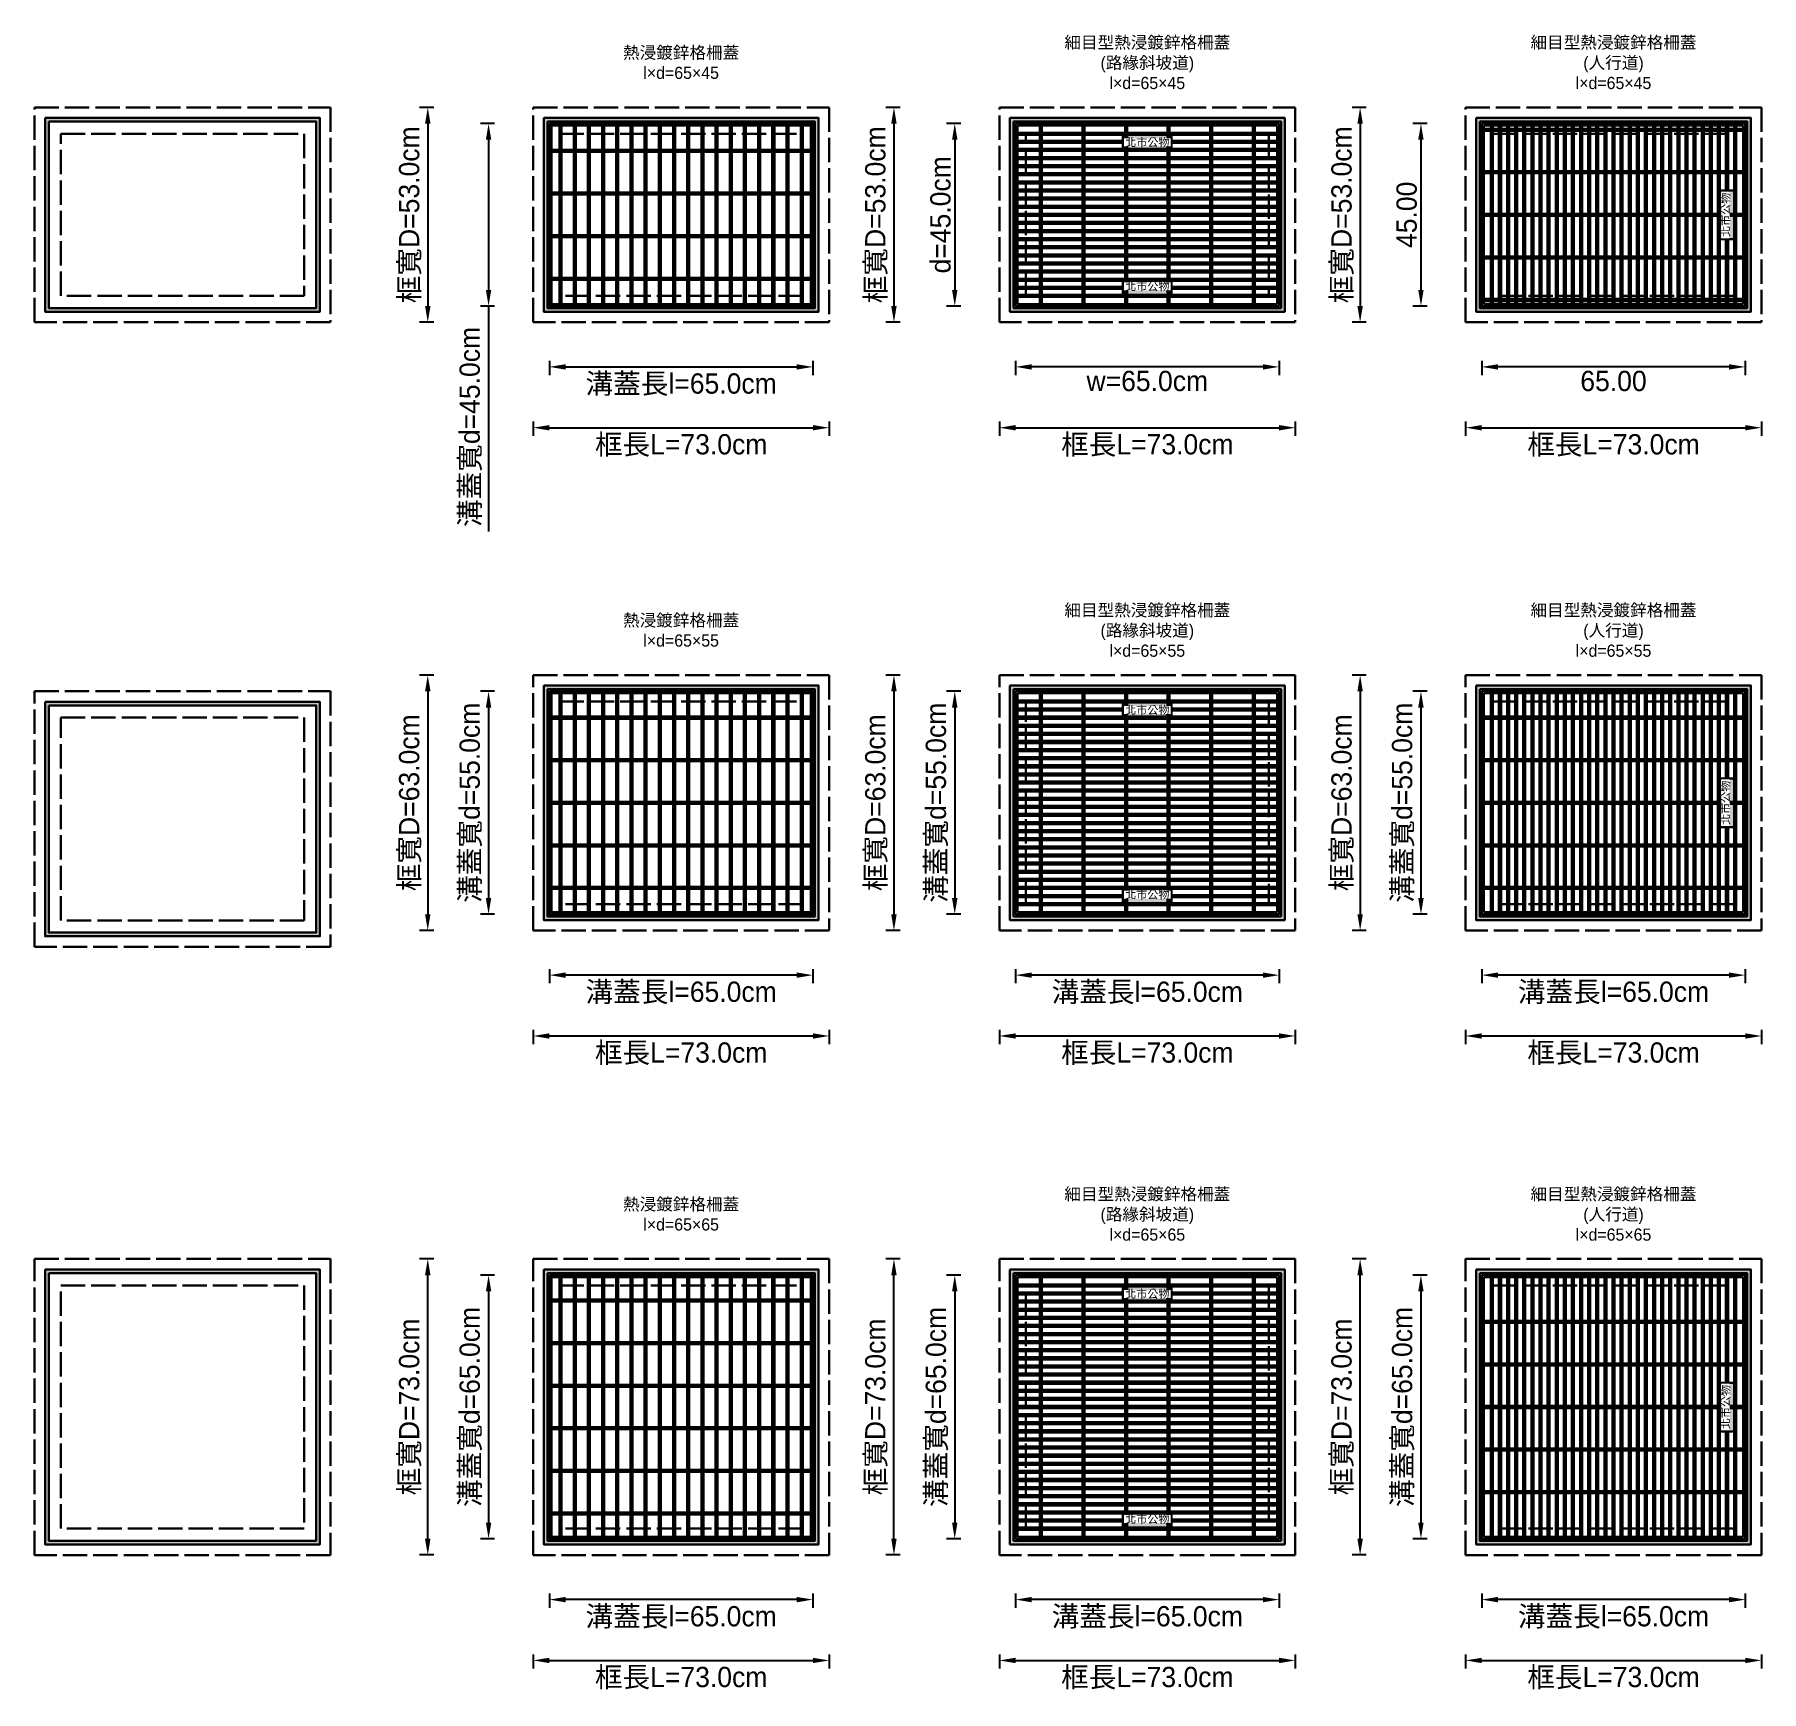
# Model space of a CAD drawing. Extents: x -2931 to 4779, y -2120 to 304.
# Drawn here: x 1045.9 to 1471.9, y -567.8 to -159.2 of the extents above; entities that cross this region are included whole.
import ezdxf

# ---------------------------------------------------------------- set-up
doc = ezdxf.new("R2010")
doc.units = 0
doc.header["$MEASUREMENT"] = 0
doc.linetypes.add('ACAD_ISO02W100', pattern=[15, 12, -3])
doc.layers.add('三、3.文字-註解文字', color=2, linetype='Continuous')
doc.layers.add('二、6.繪圖-其他施作項目', color=35, linetype='Continuous', lineweight=30)
doc.styles.get("Standard").update_dxf_attribs({"font": 'kaiu.ttf', "height": 2})
doc.styles.add('註解文字', font='MS PGothic.ttf', dxfattribs={"height": 5})
doc.dimstyles.new('註解文字', dxfattribs={"dimtxt": 5, "dimasz": 4, "dimexe": 2, "dimexo": 2.5, "dimgap": 1, "dimtad": 2, "dimzin": 0, "dimdsep": 46, "dimtxsty": '註解文字', "dimcen": 0.1, "dimclrd": 256, "dimclre": 256, "dimclrt": 256, "dimadec": 0, "dimazin": 0, "dimtfac": 1, "dimtofl": 0, "dimtmove": 0, "dimatfit": 3, "dimfxl": 1.5, "dimfxlon": 1, "dimtolj": 1, "dimtzin": 0, "dimlwd": -1, "dimlwe": -1, "dimarcsym": 1})
pattern_1 = [(45, (-115, -140), (-2.65165, 2.65165), []), (45, (-114.116, -140), (-2.65165, 2.65165), []), (45, (-113.2322, -140), (-2.65165, 2.65165), []), (45, (-112.3483, -140), (-2.65165, 2.65165), [])]
pattern_2 = [(45, (-230, -284), (-2.65165, 2.65165), []), (45, (-229.116, -284), (-2.65165, 2.65165), []), (45, (-228.2322, -284), (-2.65165, 2.65165), []), (45, (-227.3483, -284), (-2.65165, 2.65165), [])]

msp = doc.modelspace()

# ---------------------------------------------------------------- texts
at = {"layer": '三、3.文字-註解文字', "char_height": 3, "attachment_point": 5, "style": '註解文字'}
for s, insert in [('{\\fMS PGothic|b0|i0|c128|p34;熱浸鍍鋅格柵蓋\\P}l{\\fMS PGothic|b0|i0|c128|p34;×d=65×45}', (1205.361, -166.154)), ('{\\fMS PGothic|b0|i0|c128|p34;細目型熱浸鍍鋅格柵蓋\\P(路緣斜坡道)\\P}l{\\fMS PGothic|b0|i0|c128|p34;×d=65×45}', (1320.361, -166.154)), ('{\\fMS PGothic|b0|i0|c128|p34;細目型熱浸鍍鋅格柵蓋\\P(人行道)\\P}l{\\fMS PGothic|b0|i0|c128|p34;×d=65×45}', (1435.361, -166.154)), ('{\\fMS PGothic|b0|i0|c128|p34;熱浸鍍鋅格柵蓋\\P}l{\\fMS PGothic|b0|i0|c128|p34;×d=65×55}', (1205.361, -306.154)), ('{\\fMS PGothic|b0|i0|c128|p34;細目型熱浸鍍鋅格柵蓋\\P(路緣斜坡道)\\P}l{\\fMS PGothic|b0|i0|c128|p34;×d=65×55}', (1320.361, -306.154)), ('{\\fMS PGothic|b0|i0|c128|p34;細目型熱浸鍍鋅格柵蓋\\P(人行道)\\P}l{\\fMS PGothic|b0|i0|c128|p34;×d=65×55}', (1435.361, -306.154)), ('{\\fMS PGothic|b0|i0|c128|p34;熱浸鍍鋅格柵蓋\\P}l{\\fMS PGothic|b0|i0|c128|p34;×d=65×65}', (1205.361, -450.154)), ('{\\fMS PGothic|b0|i0|c128|p34;細目型熱浸鍍鋅格柵蓋\\P(路緣斜坡道)\\P}l{\\fMS PGothic|b0|i0|c128|p34;×d=65×65}', (1320.361, -450.154)), ('{\\fMS PGothic|b0|i0|c128|p34;細目型熱浸鍍鋅格柵蓋\\P(人行道)\\P}l{\\fMS PGothic|b0|i0|c128|p34;×d=65×65}', (1435.361, -450.154))]:
    msp.add_mtext_dynamic_manual_height_columns(s, width=47.50959, gutter_width=15, heights=[0], dxfattribs=dict(at, insert=insert))

# ---------------------------------------------------------------- blocks, each defined once
blk = doc.blocks.new('*D2')
at = {"layer": 'Defpoints', "color": 0, "transparency": 16777216}
for p in [(1172.86, -181.15), (1157.86, -226.15), (1172.86, -226.15)]:
    blk.add_point(p, dxfattribs=at)
at = {"layer": '三、3.文字-註解文字', "transparency": 16777216}
for p, q in [((1159.36, -181.15), (1155.86, -181.15)), ((1157.86, -185.15), (1157.86, -222.15)), ((1159.36, -226.15), (1155.86, -226.15)), ((1157.86, -226.15), (1157.86, -281.78))]:
    blk.add_line(p, q, dxfattribs=at)
for points in [[(1157.19, -185.15), (1158.53, -185.15), (1157.86, -181.15)], [(1157.19, -222.15), (1158.53, -222.15), (1157.86, -226.15)]]:
    blk.add_solid(points, dxfattribs=at)
at = {"layer": '三、3.文字-註解文字', "transparency": 16777216, "insert": (1153.48, -255.97), "char_height": 5, "attachment_point": 5, "rotation": 90, "style": '註解文字'}
blk.add_mtext('\\A1;溝蓋寬{\\fMS PGothic|b0|i0|c128|p34;d=45.0cm}', dxfattribs=at)
blk = doc.blocks.new('*D3')
at = {"layer": 'Defpoints', "color": 0, "transparency": 16777216}
for p in [(1172.86, -226.15), (1237.86, -226.15), (1237.86, -241.15)]:
    blk.add_point(p, dxfattribs=at)
at = {"layer": '三、3.文字-註解文字', "transparency": 16777216}
for p, q in [((1172.86, -239.65), (1172.86, -243.15)), ((1176.86, -241.15), (1233.86, -241.15)), ((1237.86, -239.65), (1237.86, -243.15))]:
    blk.add_line(p, q, dxfattribs=at)
for points in [[(1176.86, -240.49), (1176.86, -241.82), (1172.86, -241.15)], [(1233.86, -240.49), (1233.86, -241.82), (1237.86, -241.15)]]:
    blk.add_solid(points, dxfattribs=at)
at = {"layer": '三、3.文字-註解文字', "transparency": 16777216, "insert": (1205.36, -245.53), "char_height": 5, "attachment_point": 5, "style": '註解文字'}
blk.add_mtext('\\A1;{\\fMS PGothic|b0|i0|c128|p34;溝蓋長}l{\\fMS PGothic|b0|i0|c128|p34;=65.0cm}', dxfattribs=at)
blk = doc.blocks.new('*D4')
at = {"layer": 'Defpoints', "color": 0, "transparency": 16777216}
for p in [(1172.86, -321.15), (1157.86, -376.15), (1172.86, -376.15)]:
    blk.add_point(p, dxfattribs=at)
at = {"layer": '三、3.文字-註解文字', "transparency": 16777216}
for p, q in [((1159.36, -321.15), (1155.86, -321.15)), ((1157.86, -325.15), (1157.86, -372.15)), ((1159.36, -376.15), (1155.86, -376.15))]:
    blk.add_line(p, q, dxfattribs=at)
for points in [[(1157.19, -325.15), (1158.53, -325.15), (1157.86, -321.15)], [(1157.19, -372.15), (1158.53, -372.15), (1157.86, -376.15)]]:
    blk.add_solid(points, dxfattribs=at)
at = {"layer": '三、3.文字-註解文字', "transparency": 16777216, "insert": (1153.48, -348.65), "char_height": 5, "attachment_point": 5, "rotation": 90, "style": '註解文字'}
blk.add_mtext('\\A1;溝蓋寬{\\fMS PGothic|b0|i0|c128|p34;d=55.0cm}', dxfattribs=at)
blk = doc.blocks.new('*D5')
at = {"layer": 'Defpoints', "color": 0, "transparency": 16777216}
for p in [(1172.86, -376.15), (1237.86, -376.15), (1172.86, -391.15)]:
    blk.add_point(p, dxfattribs=at)
at = {"layer": '三、3.文字-註解文字', "transparency": 16777216}
for p, q in [((1172.86, -389.65), (1172.86, -393.15)), ((1233.86, -391.15), (1176.86, -391.15)), ((1237.86, -389.65), (1237.86, -393.15))]:
    blk.add_line(p, q, dxfattribs=at)
for points in [[(1176.86, -390.49), (1176.86, -391.82), (1172.86, -391.15)], [(1233.86, -390.49), (1233.86, -391.82), (1237.86, -391.15)]]:
    blk.add_solid(points, dxfattribs=at)
at = {"layer": '三、3.文字-註解文字', "transparency": 16777216, "insert": (1205.36, -395.53), "char_height": 5, "attachment_point": 5, "style": '註解文字'}
blk.add_mtext('\\A1;溝蓋長l{\\fMS PGothic|b0|i0|c128|p34;=65.0cm}', dxfattribs=at)
blk = doc.blocks.new('*D6')
at = {"layer": 'Defpoints', "color": 0, "transparency": 16777216}
for p in [(1172.86, -465.15), (1157.86, -530.15), (1172.86, -530.15)]:
    blk.add_point(p, dxfattribs=at)
at = {"layer": '三、3.文字-註解文字', "transparency": 16777216}
for p, q in [((1159.36, -465.15), (1155.86, -465.15)), ((1157.86, -469.15), (1157.86, -526.15)), ((1159.36, -530.15), (1155.86, -530.15))]:
    blk.add_line(p, q, dxfattribs=at)
for points in [[(1157.19, -469.15), (1158.53, -469.15), (1157.86, -465.15)], [(1157.19, -526.15), (1158.53, -526.15), (1157.86, -530.15)]]:
    blk.add_solid(points, dxfattribs=at)
at = {"layer": '三、3.文字-註解文字', "transparency": 16777216, "insert": (1153.48, -497.65), "char_height": 5, "attachment_point": 5, "rotation": 90, "style": '註解文字'}
blk.add_mtext('\\A1;溝蓋寬{\\fMS PGothic|b0|i0|c128|p34;d=65.0cm}', dxfattribs=at)
blk = doc.blocks.new('*D7')
at = {"layer": 'Defpoints', "color": 0, "transparency": 16777216}
for p in [(1172.86, -530.15), (1237.86, -530.15), (1172.86, -545.15)]:
    blk.add_point(p, dxfattribs=at)
at = {"layer": '三、3.文字-註解文字', "transparency": 16777216}
for p, q in [((1172.86, -543.65), (1172.86, -547.15)), ((1233.86, -545.15), (1176.86, -545.15)), ((1237.86, -543.65), (1237.86, -547.15))]:
    blk.add_line(p, q, dxfattribs=at)
for points in [[(1176.86, -544.49), (1176.86, -545.82), (1172.86, -545.15)], [(1233.86, -544.49), (1233.86, -545.82), (1237.86, -545.15)]]:
    blk.add_solid(points, dxfattribs=at)
at = {"layer": '三、3.文字-註解文字', "transparency": 16777216, "insert": (1205.36, -549.53), "char_height": 5, "attachment_point": 5, "style": '註解文字'}
blk.add_mtext('\\A1;溝蓋長l{\\fMS PGothic|b0|i0|c128|p34;=65.0cm}', dxfattribs=at)
blk = doc.blocks.new('*D8')
at = {"layer": 'Defpoints', "color": 0, "transparency": 16777216}
for p in [(1287.86, -181.15), (1272.86, -226.15), (1287.86, -226.15)]:
    blk.add_point(p, dxfattribs=at)
at = {"layer": '三、3.文字-註解文字', "transparency": 16777216}
for p, q in [((1274.36, -181.15), (1270.86, -181.15)), ((1272.86, -185.15), (1272.86, -222.15)), ((1274.36, -226.15), (1270.86, -226.15))]:
    blk.add_line(p, q, dxfattribs=at)
for points in [[(1272.19, -185.15), (1273.53, -185.15), (1272.86, -181.15)], [(1272.19, -222.15), (1273.53, -222.15), (1272.86, -226.15)]]:
    blk.add_solid(points, dxfattribs=at)
at = {"layer": '三、3.文字-註解文字', "transparency": 16777216, "insert": (1269.36, -203.65), "char_height": 5, "attachment_point": 5, "rotation": 90, "style": '註解文字'}
blk.add_mtext('\\A1;{\\fMS PGothic|b0|i0|c128|p34;d=45.0cm}', dxfattribs=at)
blk = doc.blocks.new('*D9')
at = {"layer": 'Defpoints', "color": 0, "transparency": 16777216}
for p in [(1287.86, -226.15), (1352.86, -226.15), (1287.86, -241.15)]:
    blk.add_point(p, dxfattribs=at)
at = {"layer": '三、3.文字-註解文字', "transparency": 16777216}
for p, q in [((1287.86, -239.65), (1287.86, -243.15)), ((1348.86, -241.15), (1291.86, -241.15)), ((1352.86, -239.65), (1352.86, -243.15))]:
    blk.add_line(p, q, dxfattribs=at)
for points in [[(1291.86, -240.49), (1291.86, -241.82), (1287.86, -241.15)], [(1348.86, -240.49), (1348.86, -241.82), (1352.86, -241.15)]]:
    blk.add_solid(points, dxfattribs=at)
at = {"layer": '三、3.文字-註解文字', "transparency": 16777216, "insert": (1320.36, -244.65), "char_height": 5, "attachment_point": 5, "style": '註解文字'}
blk.add_mtext('\\A1;{\\fMS PGothic|b0|i0|c128|p34;w=65.0cm}', dxfattribs=at)
blk = doc.blocks.new('*D10')
at = {"layer": 'Defpoints', "color": 0, "transparency": 16777216}
for p in [(1287.86, -321.15), (1272.86, -376.15), (1287.86, -376.15)]:
    blk.add_point(p, dxfattribs=at)
at = {"layer": '三、3.文字-註解文字', "transparency": 16777216}
for p, q in [((1274.36, -321.15), (1270.86, -321.15)), ((1272.86, -325.15), (1272.86, -372.15)), ((1274.36, -376.15), (1270.86, -376.15))]:
    blk.add_line(p, q, dxfattribs=at)
for points in [[(1272.19, -325.15), (1273.53, -325.15), (1272.86, -321.15)], [(1272.19, -372.15), (1273.53, -372.15), (1272.86, -376.15)]]:
    blk.add_solid(points, dxfattribs=at)
at = {"layer": '三、3.文字-註解文字', "transparency": 16777216, "insert": (1268.48, -348.65), "char_height": 5, "attachment_point": 5, "rotation": 90, "style": '註解文字'}
blk.add_mtext('\\A1;溝蓋寬{\\fMS PGothic|b0|i0|c128|p34;d=55.0cm}', dxfattribs=at)
blk = doc.blocks.new('*D11')
at = {"layer": 'Defpoints', "color": 0, "transparency": 16777216}
for p in [(1287.86, -376.15), (1352.86, -376.15), (1287.86, -391.15)]:
    blk.add_point(p, dxfattribs=at)
at = {"layer": '三、3.文字-註解文字', "transparency": 16777216}
for p, q in [((1287.86, -389.65), (1287.86, -393.15)), ((1348.86, -391.15), (1291.86, -391.15)), ((1352.86, -389.65), (1352.86, -393.15))]:
    blk.add_line(p, q, dxfattribs=at)
for points in [[(1291.86, -390.49), (1291.86, -391.82), (1287.86, -391.15)], [(1348.86, -390.49), (1348.86, -391.82), (1352.86, -391.15)]]:
    blk.add_solid(points, dxfattribs=at)
at = {"layer": '三、3.文字-註解文字', "transparency": 16777216, "insert": (1320.36, -395.53), "char_height": 5, "attachment_point": 5, "style": '註解文字'}
blk.add_mtext('\\A1;溝蓋長l{\\fMS PGothic|b0|i0|c128|p34;=65.0cm}', dxfattribs=at)
blk = doc.blocks.new('*D12')
at = {"layer": 'Defpoints', "color": 0, "transparency": 16777216}
for p in [(1287.86, -465.15), (1272.86, -530.15), (1287.86, -530.15)]:
    blk.add_point(p, dxfattribs=at)
at = {"layer": '三、3.文字-註解文字', "transparency": 16777216}
for p, q in [((1274.36, -465.15), (1270.86, -465.15)), ((1272.86, -469.15), (1272.86, -526.15)), ((1274.36, -530.15), (1270.86, -530.15))]:
    blk.add_line(p, q, dxfattribs=at)
for points in [[(1272.19, -469.15), (1273.53, -469.15), (1272.86, -465.15)], [(1272.19, -526.15), (1273.53, -526.15), (1272.86, -530.15)]]:
    blk.add_solid(points, dxfattribs=at)
at = {"layer": '三、3.文字-註解文字', "transparency": 16777216, "insert": (1268.48, -497.65), "char_height": 5, "attachment_point": 5, "rotation": 90, "style": '註解文字'}
blk.add_mtext('\\A1;溝蓋寬{\\fMS PGothic|b0|i0|c128|p34;d=65.0cm}', dxfattribs=at)
blk = doc.blocks.new('*D13')
at = {"layer": 'Defpoints', "color": 0, "transparency": 16777216}
for p in [(1287.86, -530.15), (1352.86, -530.15), (1287.86, -545.15)]:
    blk.add_point(p, dxfattribs=at)
at = {"layer": '三、3.文字-註解文字', "transparency": 16777216}
for p, q in [((1287.86, -543.65), (1287.86, -547.15)), ((1348.86, -545.15), (1291.86, -545.15)), ((1352.86, -543.65), (1352.86, -547.15))]:
    blk.add_line(p, q, dxfattribs=at)
for points in [[(1291.86, -544.49), (1291.86, -545.82), (1287.86, -545.15)], [(1348.86, -544.49), (1348.86, -545.82), (1352.86, -545.15)]]:
    blk.add_solid(points, dxfattribs=at)
at = {"layer": '三、3.文字-註解文字', "transparency": 16777216, "insert": (1320.36, -549.53), "char_height": 5, "attachment_point": 5, "style": '註解文字'}
blk.add_mtext('\\A1;溝蓋長l{\\fMS PGothic|b0|i0|c128|p34;=65.0cm}', dxfattribs=at)
blk = doc.blocks.new('*D14')
at = {"layer": 'Defpoints', "color": 0, "transparency": 16777216}
for p in [(1402.86, -181.15), (1387.86, -226.15), (1402.86, -226.15)]:
    blk.add_point(p, dxfattribs=at)
at = {"layer": '三、3.文字-註解文字', "transparency": 16777216}
for p, q in [((1389.36, -181.15), (1385.86, -181.15)), ((1387.86, -185.15), (1387.86, -222.15)), ((1389.36, -226.15), (1385.86, -226.15))]:
    blk.add_line(p, q, dxfattribs=at)
for points in [[(1387.19, -185.15), (1388.53, -185.15), (1387.86, -181.15)], [(1387.19, -222.15), (1388.53, -222.15), (1387.86, -226.15)]]:
    blk.add_solid(points, dxfattribs=at)
at = {"layer": '三、3.文字-註解文字', "transparency": 16777216, "insert": (1384.36, -203.65), "char_height": 5, "attachment_point": 5, "rotation": 90, "style": '註解文字'}
blk.add_mtext('\\A1;45.00', dxfattribs=at)
blk = doc.blocks.new('*D15')
at = {"layer": 'Defpoints', "color": 0, "transparency": 16777216}
for p in [(1402.86, -226.15), (1467.86, -226.15), (1402.86, -241.15)]:
    blk.add_point(p, dxfattribs=at)
at = {"layer": '三、3.文字-註解文字', "transparency": 16777216}
for p, q in [((1402.86, -239.65), (1402.86, -243.15)), ((1463.86, -241.15), (1406.86, -241.15)), ((1467.86, -239.65), (1467.86, -243.15))]:
    blk.add_line(p, q, dxfattribs=at)
for points in [[(1406.86, -240.49), (1406.86, -241.82), (1402.86, -241.15)], [(1463.86, -240.49), (1463.86, -241.82), (1467.86, -241.15)]]:
    blk.add_solid(points, dxfattribs=at)
at = {"layer": '三、3.文字-註解文字', "transparency": 16777216, "insert": (1435.36, -244.65), "char_height": 5, "attachment_point": 5, "style": '註解文字'}
blk.add_mtext('\\A1;65.00', dxfattribs=at)
blk = doc.blocks.new('*D16')
at = {"layer": 'Defpoints', "color": 0, "transparency": 16777216}
for p in [(1402.86, -321.15), (1387.86, -376.15), (1402.86, -376.15)]:
    blk.add_point(p, dxfattribs=at)
at = {"layer": '三、3.文字-註解文字', "transparency": 16777216}
for p, q in [((1389.36, -321.15), (1385.86, -321.15)), ((1387.86, -325.15), (1387.86, -372.15)), ((1389.36, -376.15), (1385.86, -376.15))]:
    blk.add_line(p, q, dxfattribs=at)
for points in [[(1387.19, -325.15), (1388.53, -325.15), (1387.86, -321.15)], [(1387.19, -372.15), (1388.53, -372.15), (1387.86, -376.15)]]:
    blk.add_solid(points, dxfattribs=at)
at = {"layer": '三、3.文字-註解文字', "transparency": 16777216, "insert": (1383.48, -348.65), "char_height": 5, "attachment_point": 5, "rotation": 90, "style": '註解文字'}
blk.add_mtext('\\A1;溝蓋寬d=55.0cm', dxfattribs=at)
blk = doc.blocks.new('*D17')
at = {"layer": 'Defpoints', "color": 0, "transparency": 16777216}
for p in [(1402.86, -376.15), (1467.86, -376.15), (1402.86, -391.15)]:
    blk.add_point(p, dxfattribs=at)
at = {"layer": '三、3.文字-註解文字', "transparency": 16777216}
for p, q in [((1402.86, -389.65), (1402.86, -393.15)), ((1463.86, -391.15), (1406.86, -391.15)), ((1467.86, -389.65), (1467.86, -393.15))]:
    blk.add_line(p, q, dxfattribs=at)
for points in [[(1406.86, -390.49), (1406.86, -391.82), (1402.86, -391.15)], [(1463.86, -390.49), (1463.86, -391.82), (1467.86, -391.15)]]:
    blk.add_solid(points, dxfattribs=at)
at = {"layer": '三、3.文字-註解文字', "transparency": 16777216, "insert": (1435.36, -395.53), "char_height": 5, "attachment_point": 5, "style": '註解文字'}
blk.add_mtext('\\A1;溝蓋長l=65.0cm', dxfattribs=at)
blk = doc.blocks.new('*D18')
at = {"layer": 'Defpoints', "color": 0, "transparency": 16777216}
for p in [(1402.86, -465.15), (1387.86, -530.15), (1402.86, -530.15)]:
    blk.add_point(p, dxfattribs=at)
at = {"layer": '三、3.文字-註解文字', "transparency": 16777216}
for p, q in [((1389.36, -465.15), (1385.86, -465.15)), ((1387.86, -469.15), (1387.86, -526.15)), ((1389.36, -530.15), (1385.86, -530.15))]:
    blk.add_line(p, q, dxfattribs=at)
for points in [[(1387.19, -469.15), (1388.53, -469.15), (1387.86, -465.15)], [(1387.19, -526.15), (1388.53, -526.15), (1387.86, -530.15)]]:
    blk.add_solid(points, dxfattribs=at)
at = {"layer": '三、3.文字-註解文字', "transparency": 16777216, "insert": (1383.48, -497.65), "char_height": 5, "attachment_point": 5, "rotation": 90, "style": '註解文字'}
blk.add_mtext('\\A1;溝蓋寬d=65.0cm', dxfattribs=at)
blk = doc.blocks.new('*D19')
at = {"layer": 'Defpoints', "color": 0, "transparency": 16777216}
for p in [(1402.86, -530.15), (1467.86, -530.15), (1402.86, -545.15)]:
    blk.add_point(p, dxfattribs=at)
at = {"layer": '三、3.文字-註解文字', "transparency": 16777216}
for p, q in [((1402.86, -543.65), (1402.86, -547.15)), ((1463.86, -545.15), (1406.86, -545.15)), ((1467.86, -543.65), (1467.86, -547.15))]:
    blk.add_line(p, q, dxfattribs=at)
for points in [[(1406.86, -544.49), (1406.86, -545.82), (1402.86, -545.15)], [(1463.86, -544.49), (1463.86, -545.82), (1467.86, -545.15)]]:
    blk.add_solid(points, dxfattribs=at)
at = {"layer": '三、3.文字-註解文字', "transparency": 16777216, "insert": (1435.36, -549.53), "char_height": 5, "attachment_point": 5, "style": '註解文字'}
blk.add_mtext('\\A1;{\\fMS PGothic|b0|i0|c128|p34;溝蓋長l}={\\fMS PGothic|b0|i0|c128|p34;65.0cm}', dxfattribs=at)
blk = doc.blocks.new('*D20')
at = {"layer": 'Defpoints', "color": 0, "transparency": 16777216}
for p in [(1168.86, -230.15), (1241.86, -230.15), (1241.86, -256.15)]:
    blk.add_point(p, dxfattribs=at)
at = {"layer": '三、3.文字-註解文字', "transparency": 16777216}
for p, q in [((1168.86, -254.65), (1168.86, -258.15)), ((1241.86, -254.65), (1241.86, -258.15)), ((1172.86, -256.15), (1237.86, -256.15))]:
    blk.add_line(p, q, dxfattribs=at)
for points in [[(1172.86, -255.49), (1172.86, -256.82), (1168.86, -256.15)], [(1237.86, -255.49), (1237.86, -256.82), (1241.86, -256.15)]]:
    blk.add_solid(points, dxfattribs=at)
at = {"layer": '三、3.文字-註解文字', "transparency": 16777216, "insert": (1205.36, -260.52), "char_height": 5, "attachment_point": 5, "style": '註解文字'}
blk.add_mtext('\\A1;框長L=73.0cm', dxfattribs=at)
blk = doc.blocks.new('*D21')
at = {"layer": 'Defpoints', "color": 0, "transparency": 16777216}
for p in [(1168.86, -177.15), (1142.86, -230.15), (1168.86, -230.15)]:
    blk.add_point(p, dxfattribs=at)
at = {"layer": '三、3.文字-註解文字', "transparency": 16777216}
for p, q in [((1144.36, -177.15), (1140.86, -177.15)), ((1142.86, -181.15), (1142.86, -226.15)), ((1144.36, -230.15), (1140.86, -230.15))]:
    blk.add_line(p, q, dxfattribs=at)
for points in [[(1142.19, -181.15), (1143.53, -181.15), (1142.86, -177.15)], [(1142.19, -226.15), (1143.53, -226.15), (1142.86, -230.15)]]:
    blk.add_solid(points, dxfattribs=at)
at = {"layer": '三、3.文字-註解文字', "transparency": 16777216, "insert": (1138.54, -203.65), "char_height": 5, "attachment_point": 5, "rotation": 90, "style": '註解文字'}
blk.add_mtext('\\A1;框寬D=53.0cm', dxfattribs=at)
blk = doc.blocks.new('*D22')
at = {"layer": 'Defpoints', "color": 0, "transparency": 16777216}
for p in [(1283.86, -230.15), (1356.86, -230.15), (1356.86, -256.15)]:
    blk.add_point(p, dxfattribs=at)
at = {"layer": '三、3.文字-註解文字', "transparency": 16777216}
for p, q in [((1283.86, -254.65), (1283.86, -258.15)), ((1356.86, -254.65), (1356.86, -258.15)), ((1287.86, -256.15), (1352.86, -256.15))]:
    blk.add_line(p, q, dxfattribs=at)
for points in [[(1287.86, -255.49), (1287.86, -256.82), (1283.86, -256.15)], [(1352.86, -255.49), (1352.86, -256.82), (1356.86, -256.15)]]:
    blk.add_solid(points, dxfattribs=at)
at = {"layer": '三、3.文字-註解文字', "transparency": 16777216, "insert": (1320.36, -260.52), "char_height": 5, "attachment_point": 5, "style": '註解文字'}
blk.add_mtext('\\A1;框長L=73.0cm', dxfattribs=at)
blk = doc.blocks.new('*D23')
at = {"layer": 'Defpoints', "color": 0, "transparency": 16777216}
for p in [(1398.86, -177.15), (1372.86, -230.15), (1398.86, -230.15)]:
    blk.add_point(p, dxfattribs=at)
at = {"layer": '三、3.文字-註解文字', "transparency": 16777216}
for p, q in [((1374.36, -177.15), (1370.86, -177.15)), ((1372.86, -181.15), (1372.86, -226.15)), ((1374.36, -230.15), (1370.86, -230.15))]:
    blk.add_line(p, q, dxfattribs=at)
for points in [[(1372.19, -181.15), (1373.53, -181.15), (1372.86, -177.15)], [(1372.19, -226.15), (1373.53, -226.15), (1372.86, -230.15)]]:
    blk.add_solid(points, dxfattribs=at)
at = {"layer": '三、3.文字-註解文字', "transparency": 16777216, "insert": (1368.54, -203.65), "char_height": 5, "attachment_point": 5, "rotation": 90, "style": '註解文字'}
blk.add_mtext('\\A1;框寬D=53.0cm', dxfattribs=at)
blk = doc.blocks.new('*D24')
at = {"layer": 'Defpoints', "color": 0, "transparency": 16777216}
for p in [(1398.86, -230.15), (1471.86, -230.15), (1471.86, -256.15)]:
    blk.add_point(p, dxfattribs=at)
at = {"layer": '三、3.文字-註解文字', "transparency": 16777216}
for p, q in [((1398.86, -254.65), (1398.86, -258.15)), ((1471.86, -254.65), (1471.86, -258.15)), ((1402.86, -256.15), (1467.86, -256.15))]:
    blk.add_line(p, q, dxfattribs=at)
for points in [[(1402.86, -255.49), (1402.86, -256.82), (1398.86, -256.15)], [(1467.86, -255.49), (1467.86, -256.82), (1471.86, -256.15)]]:
    blk.add_solid(points, dxfattribs=at)
at = {"layer": '三、3.文字-註解文字', "transparency": 16777216, "insert": (1435.36, -260.52), "char_height": 5, "attachment_point": 5, "style": '註解文字'}
blk.add_mtext('\\A1;框長L=73.0cm', dxfattribs=at)
blk = doc.blocks.new('*D25')
at = {"layer": 'Defpoints', "color": 0, "transparency": 16777216}
for p in [(1168.86, -380.15), (1241.86, -380.15), (1241.86, -406.15)]:
    blk.add_point(p, dxfattribs=at)
at = {"layer": '三、3.文字-註解文字', "transparency": 16777216}
for p, q in [((1168.86, -404.65), (1168.86, -408.15)), ((1241.86, -404.65), (1241.86, -408.15)), ((1172.86, -406.15), (1237.86, -406.15))]:
    blk.add_line(p, q, dxfattribs=at)
for points in [[(1172.86, -405.49), (1172.86, -406.82), (1168.86, -406.15)], [(1237.86, -405.49), (1237.86, -406.82), (1241.86, -406.15)]]:
    blk.add_solid(points, dxfattribs=at)
at = {"layer": '三、3.文字-註解文字', "transparency": 16777216, "insert": (1205.36, -410.52), "char_height": 5, "attachment_point": 5, "style": '註解文字'}
blk.add_mtext('\\A1;框長L=73.0cm', dxfattribs=at)
blk = doc.blocks.new('*D26')
at = {"layer": 'Defpoints', "color": 0, "transparency": 16777216}
for p in [(1168.86, -317.15), (1142.86, -380.15), (1168.86, -380.15)]:
    blk.add_point(p, dxfattribs=at)
at = {"layer": '三、3.文字-註解文字', "transparency": 16777216}
for p, q in [((1144.36, -317.15), (1140.86, -317.15)), ((1142.86, -321.15), (1142.86, -376.15)), ((1144.36, -380.15), (1140.86, -380.15))]:
    blk.add_line(p, q, dxfattribs=at)
for points in [[(1142.19, -321.15), (1143.53, -321.15), (1142.86, -317.15)], [(1142.19, -376.15), (1143.53, -376.15), (1142.86, -380.15)]]:
    blk.add_solid(points, dxfattribs=at)
at = {"layer": '三、3.文字-註解文字', "transparency": 16777216, "insert": (1138.54, -348.65), "char_height": 5, "attachment_point": 5, "rotation": 90, "style": '註解文字'}
blk.add_mtext('\\A1;框寬D=63.0cm', dxfattribs=at)
blk = doc.blocks.new('*D27')
at = {"layer": 'Defpoints', "color": 0, "transparency": 16777216}
for p in [(1283.86, -380.15), (1356.86, -380.15), (1356.86, -406.15)]:
    blk.add_point(p, dxfattribs=at)
at = {"layer": '三、3.文字-註解文字', "transparency": 16777216}
for p, q in [((1283.86, -404.65), (1283.86, -408.15)), ((1356.86, -404.65), (1356.86, -408.15)), ((1287.86, -406.15), (1352.86, -406.15))]:
    blk.add_line(p, q, dxfattribs=at)
for points in [[(1287.86, -405.49), (1287.86, -406.82), (1283.86, -406.15)], [(1352.86, -405.49), (1352.86, -406.82), (1356.86, -406.15)]]:
    blk.add_solid(points, dxfattribs=at)
at = {"layer": '三、3.文字-註解文字', "transparency": 16777216, "insert": (1320.36, -410.52), "char_height": 5, "attachment_point": 5, "style": '註解文字'}
blk.add_mtext('\\A1;框長L=73.0cm', dxfattribs=at)
blk = doc.blocks.new('*D28')
at = {"layer": 'Defpoints', "color": 0, "transparency": 16777216}
for p in [(1398.86, -317.15), (1372.86, -380.15), (1398.86, -380.15)]:
    blk.add_point(p, dxfattribs=at)
at = {"layer": '三、3.文字-註解文字', "transparency": 16777216}
for p, q in [((1374.36, -317.15), (1370.86, -317.15)), ((1372.86, -321.15), (1372.86, -376.15)), ((1374.36, -380.15), (1370.86, -380.15))]:
    blk.add_line(p, q, dxfattribs=at)
for points in [[(1372.19, -321.15), (1373.53, -321.15), (1372.86, -317.15)], [(1372.19, -376.15), (1373.53, -376.15), (1372.86, -380.15)]]:
    blk.add_solid(points, dxfattribs=at)
at = {"layer": '三、3.文字-註解文字', "transparency": 16777216, "insert": (1368.54, -348.65), "char_height": 5, "attachment_point": 5, "rotation": 90, "style": '註解文字'}
blk.add_mtext('\\A1;框寬D=63.0cm', dxfattribs=at)
blk = doc.blocks.new('*D29')
at = {"layer": 'Defpoints', "color": 0, "transparency": 16777216}
for p in [(1398.86, -380.15), (1471.86, -380.15), (1471.86, -406.15)]:
    blk.add_point(p, dxfattribs=at)
at = {"layer": '三、3.文字-註解文字', "transparency": 16777216}
for p, q in [((1398.86, -404.65), (1398.86, -408.15)), ((1471.86, -404.65), (1471.86, -408.15)), ((1402.86, -406.15), (1467.86, -406.15))]:
    blk.add_line(p, q, dxfattribs=at)
for points in [[(1402.86, -405.49), (1402.86, -406.82), (1398.86, -406.15)], [(1467.86, -405.49), (1467.86, -406.82), (1471.86, -406.15)]]:
    blk.add_solid(points, dxfattribs=at)
at = {"layer": '三、3.文字-註解文字', "transparency": 16777216, "insert": (1435.36, -410.52), "char_height": 5, "attachment_point": 5, "style": '註解文字'}
blk.add_mtext('\\A1;框長L=73.0cm', dxfattribs=at)
blk = doc.blocks.new('*D30')
at = {"layer": 'Defpoints', "color": 0, "transparency": 16777216}
for p in [(1168.86, -534.15), (1241.86, -534.15), (1241.86, -560.15)]:
    blk.add_point(p, dxfattribs=at)
at = {"layer": '三、3.文字-註解文字', "transparency": 16777216}
for p, q in [((1168.86, -558.65), (1168.86, -562.15)), ((1172.86, -560.15), (1237.86, -560.15)), ((1241.86, -558.65), (1241.86, -562.15))]:
    blk.add_line(p, q, dxfattribs=at)
for points in [[(1172.86, -559.49), (1172.86, -560.82), (1168.86, -560.15)], [(1237.86, -559.49), (1237.86, -560.82), (1241.86, -560.15)]]:
    blk.add_solid(points, dxfattribs=at)
at = {"layer": '三、3.文字-註解文字', "transparency": 16777216, "insert": (1205.36, -564.52), "char_height": 5, "attachment_point": 5, "style": '註解文字'}
blk.add_mtext('\\A1;框長L=73.0cm', dxfattribs=at)
blk = doc.blocks.new('*D31')
at = {"layer": 'Defpoints', "color": 0, "transparency": 16777216}
for p in [(1142.86, -461.15), (1168.86, -461.15), (1168.86, -534.15)]:
    blk.add_point(p, dxfattribs=at)
at = {"layer": '三、3.文字-註解文字', "transparency": 16777216}
for p, q in [((1144.36, -461.15), (1140.86, -461.15)), ((1142.86, -530.15), (1142.86, -465.15)), ((1144.36, -534.15), (1140.86, -534.15))]:
    blk.add_line(p, q, dxfattribs=at)
for points in [[(1142.19, -465.15), (1143.53, -465.15), (1142.86, -461.15)], [(1142.19, -530.15), (1143.53, -530.15), (1142.86, -534.15)]]:
    blk.add_solid(points, dxfattribs=at)
at = {"layer": '三、3.文字-註解文字', "transparency": 16777216, "insert": (1138.54, -497.65), "char_height": 5, "attachment_point": 5, "rotation": 90, "style": '註解文字'}
blk.add_mtext('\\A1;框{\\fMS PGothic|b0|i0|c128|p34;寬D=73.0cm}', dxfattribs=at)
blk = doc.blocks.new('*D32')
at = {"layer": 'Defpoints', "color": 0, "transparency": 16777216}
for p in [(1283.86, -534.15), (1356.86, -534.15), (1356.86, -560.15)]:
    blk.add_point(p, dxfattribs=at)
at = {"layer": '三、3.文字-註解文字', "transparency": 16777216}
for p, q in [((1283.86, -558.65), (1283.86, -562.15)), ((1287.86, -560.15), (1352.86, -560.15)), ((1356.86, -558.65), (1356.86, -562.15))]:
    blk.add_line(p, q, dxfattribs=at)
for points in [[(1287.86, -559.49), (1287.86, -560.82), (1283.86, -560.15)], [(1352.86, -559.49), (1352.86, -560.82), (1356.86, -560.15)]]:
    blk.add_solid(points, dxfattribs=at)
at = {"layer": '三、3.文字-註解文字', "transparency": 16777216, "insert": (1320.36, -564.52), "char_height": 5, "attachment_point": 5, "style": '註解文字'}
blk.add_mtext('\\A1;框長L=73.0cm', dxfattribs=at)
blk = doc.blocks.new('*D33')
at = {"layer": 'Defpoints', "color": 0, "transparency": 16777216}
for p in [(1372.86, -461.15), (1398.86, -461.15), (1398.86, -534.15)]:
    blk.add_point(p, dxfattribs=at)
at = {"layer": '三、3.文字-註解文字', "transparency": 16777216}
for p, q in [((1374.36, -461.15), (1370.86, -461.15)), ((1372.86, -530.15), (1372.86, -465.15)), ((1374.36, -534.15), (1370.86, -534.15))]:
    blk.add_line(p, q, dxfattribs=at)
for points in [[(1372.19, -465.15), (1373.53, -465.15), (1372.86, -461.15)], [(1372.19, -530.15), (1373.53, -530.15), (1372.86, -534.15)]]:
    blk.add_solid(points, dxfattribs=at)
at = {"layer": '三、3.文字-註解文字', "transparency": 16777216, "insert": (1368.54, -497.65), "char_height": 5, "attachment_point": 5, "rotation": 90, "style": '註解文字'}
blk.add_mtext('\\A1;框{\\fMS PGothic|b0|i0|c128|p34;寬D=73.0cm}', dxfattribs=at)
blk = doc.blocks.new('*D34')
at = {"layer": 'Defpoints', "color": 0, "transparency": 16777216}
for p in [(1398.86, -534.15), (1471.86, -534.15), (1471.86, -560.15)]:
    blk.add_point(p, dxfattribs=at)
at = {"layer": '三、3.文字-註解文字', "transparency": 16777216}
for p, q in [((1398.86, -558.65), (1398.86, -562.15)), ((1402.86, -560.15), (1467.86, -560.15)), ((1471.86, -558.65), (1471.86, -562.15))]:
    blk.add_line(p, q, dxfattribs=at)
for points in [[(1402.86, -559.49), (1402.86, -560.82), (1398.86, -560.15)], [(1467.86, -559.49), (1467.86, -560.82), (1471.86, -560.15)]]:
    blk.add_solid(points, dxfattribs=at)
at = {"layer": '三、3.文字-註解文字', "transparency": 16777216, "insert": (1435.36, -564.52), "char_height": 5, "attachment_point": 5, "style": '註解文字'}
blk.add_mtext('\\A1;框長L=73.0cm', dxfattribs=at)
blk = doc.blocks.new('*D35')
at = {"layer": 'Defpoints', "color": 0, "transparency": 16777216}
for p in [(1283.86, -177.15), (1257.86, -230.15), (1283.86, -230.15)]:
    blk.add_point(p, dxfattribs=at)
at = {"layer": '三、3.文字-註解文字', "transparency": 16777216}
for p, q in [((1259.36, -177.15), (1255.86, -177.15)), ((1257.86, -181.15), (1257.86, -226.15)), ((1259.36, -230.15), (1255.86, -230.15))]:
    blk.add_line(p, q, dxfattribs=at)
for points in [[(1257.19, -181.15), (1258.53, -181.15), (1257.86, -177.15)], [(1257.19, -226.15), (1258.53, -226.15), (1257.86, -230.15)]]:
    blk.add_solid(points, dxfattribs=at)
at = {"layer": '三、3.文字-註解文字', "transparency": 16777216, "insert": (1253.54, -203.65), "char_height": 5, "attachment_point": 5, "rotation": 90, "style": '註解文字'}
blk.add_mtext('\\A1;框寬D=53.0cm', dxfattribs=at)
blk = doc.blocks.new('*D36')
at = {"layer": 'Defpoints', "color": 0, "transparency": 16777216}
for p in [(1283.86, -317.15), (1257.86, -380.15), (1283.86, -380.15)]:
    blk.add_point(p, dxfattribs=at)
at = {"layer": '三、3.文字-註解文字', "transparency": 16777216}
for p, q in [((1259.36, -317.15), (1255.86, -317.15)), ((1257.86, -321.15), (1257.86, -376.15)), ((1259.36, -380.15), (1255.86, -380.15))]:
    blk.add_line(p, q, dxfattribs=at)
for points in [[(1257.19, -321.15), (1258.53, -321.15), (1257.86, -317.15)], [(1257.19, -376.15), (1258.53, -376.15), (1257.86, -380.15)]]:
    blk.add_solid(points, dxfattribs=at)
at = {"layer": '三、3.文字-註解文字', "transparency": 16777216, "insert": (1253.54, -348.65), "char_height": 5, "attachment_point": 5, "rotation": 90, "style": '註解文字'}
blk.add_mtext('\\A1;框寬D=63.0cm', dxfattribs=at)
blk = doc.blocks.new('*D37')
at = {"layer": 'Defpoints', "color": 0, "transparency": 16777216}
for p in [(1257.86, -461.15), (1283.86, -461.15), (1283.86, -534.15)]:
    blk.add_point(p, dxfattribs=at)
at = {"layer": '三、3.文字-註解文字', "transparency": 16777216}
for p, q in [((1259.36, -461.15), (1255.86, -461.15)), ((1257.86, -530.15), (1257.86, -465.15)), ((1259.36, -534.15), (1255.86, -534.15))]:
    blk.add_line(p, q, dxfattribs=at)
for points in [[(1257.19, -465.15), (1258.53, -465.15), (1257.86, -461.15)], [(1257.19, -530.15), (1258.53, -530.15), (1257.86, -534.15)]]:
    blk.add_solid(points, dxfattribs=at)
at = {"layer": '三、3.文字-註解文字', "transparency": 16777216, "insert": (1253.54, -497.65), "char_height": 5, "attachment_point": 5, "rotation": 90, "style": '註解文字'}
blk.add_mtext('\\A1;框{\\fMS PGothic|b0|i0|c128|p34;寬D=73.0cm}', dxfattribs=at)

# ---------------------------------------------------------------- dimensions: what is measured, and where the dimension line sits
at = {"layer": '三、3.文字-註解文字'}
for base, p1, p2, text, picture, middle in [((1142.861, -230.154), (1168.861, -177.154), (1168.861, -230.154), '框寬D=53.0cm', '*D21', (1138.537, -203.654)), ((1257.861, -230.154), (1283.861, -177.154), (1283.861, -230.154), '框寬D=53.0cm', '*D35', (1253.537, -203.654)), ((1372.861, -230.154), (1398.861, -177.154), (1398.861, -230.154), '框寬D=53.0cm', '*D23', (1368.537, -203.654)), ((1157.861, -226.154), (1172.861, -181.154), (1172.861, -226.154), '溝蓋寬{\\fMS PGothic|b0|i0|c128|p34;d=45.0cm}', '*D2', (1153.48, -255.97)), ((1272.861, -226.154), (1287.861, -181.154), (1287.861, -226.154), '{\\fMS PGothic|b0|i0|c128|p34;d=45.0cm}', '*D8', (1269.361, -203.654)), ((1142.861, -380.154), (1168.861, -317.154), (1168.861, -380.154), '框寬D=63.0cm', '*D26', (1138.537, -348.654)), ((1257.861, -380.154), (1283.861, -317.154), (1283.861, -380.154), '框寬D=63.0cm', '*D36', (1253.537, -348.654)), ((1372.861, -380.154), (1398.861, -317.154), (1398.861, -380.154), '框寬D=63.0cm', '*D28', (1368.537, -348.654)), ((1157.861, -376.154), (1172.861, -321.154), (1172.861, -376.154), '溝蓋寬{\\fMS PGothic|b0|i0|c128|p34;d=55.0cm}', '*D4', (1153.48, -348.654)), ((1272.861, -376.154), (1287.861, -321.154), (1287.861, -376.154), '溝蓋寬{\\fMS PGothic|b0|i0|c128|p34;d=55.0cm}', '*D10', (1268.48, -348.654)), ((1387.861, -376.154), (1402.861, -321.154), (1402.861, -376.154), '溝蓋寬d=55.0cm', '*D16', (1383.48, -348.654)), ((1142.861, -461.154), (1168.861, -534.154), (1168.861, -461.154), '框{\\fMS PGothic|b0|i0|c128|p34;寬D=73.0cm}', '*D31', (1138.537, -497.654)), ((1257.861, -461.154), (1283.861, -534.154), (1283.861, -461.154), '框{\\fMS PGothic|b0|i0|c128|p34;寬D=73.0cm}', '*D37', (1253.537, -497.654)), ((1372.861, -461.154), (1398.861, -534.154), (1398.861, -461.154), '框{\\fMS PGothic|b0|i0|c128|p34;寬D=73.0cm}', '*D33', (1368.537, -497.654)), ((1157.861, -530.154), (1172.861, -465.154), (1172.861, -530.154), '溝蓋寬{\\fMS PGothic|b0|i0|c128|p34;d=65.0cm}', '*D6', (1153.48, -497.654)), ((1272.861, -530.154), (1287.861, -465.154), (1287.861, -530.154), '溝蓋寬{\\fMS PGothic|b0|i0|c128|p34;d=65.0cm}', '*D12', (1268.48, -497.654)), ((1387.861, -530.154), (1402.861, -465.154), (1402.861, -530.154), '溝蓋寬d=65.0cm', '*D18', (1383.48, -497.654))]:
    dim = msp.add_linear_dim(base=base, p1=p1, p2=p2, angle=90, text=text, dimstyle='註解文字', dxfattribs=at)
    dim.commit()
    dim.dimension.update_dxf_attribs({"geometry": picture, "text_midpoint": middle})
dim = msp.add_linear_dim(base=(1387.861, -226.154), p1=(1402.861, -181.154), p2=(1402.861, -226.154), angle=90, dimstyle='註解文字', dxfattribs=at)
dim.commit()
dim.dimension.update_dxf_attribs({"geometry": '*D14', "text_midpoint": (1384.361, -203.654)})
for base, p1, p2, text, picture, middle in [((1237.861, -241.154), (1172.861, -226.154), (1237.861, -226.154), '{\\fMS PGothic|b0|i0|c128|p34;溝蓋長}l{\\fMS PGothic|b0|i0|c128|p34;=65.0cm}', '*D3', (1205.361, -245.535)), ((1287.861, -241.154), (1352.861, -226.154), (1287.861, -226.154), '{\\fMS PGothic|b0|i0|c128|p34;w=65.0cm}', '*D9', (1320.361, -244.654)), ((1241.861, -256.154), (1168.861, -230.154), (1241.861, -230.154), '框長L=73.0cm', '*D20', (1205.361, -260.521)), ((1356.861, -256.154), (1283.861, -230.154), (1356.861, -230.154), '框長L=73.0cm', '*D22', (1320.361, -260.521)), ((1471.861, -256.154), (1398.861, -230.154), (1471.861, -230.154), '框長L=73.0cm', '*D24', (1435.361, -260.521)), ((1172.861, -391.154), (1237.861, -376.154), (1172.861, -376.154), '溝蓋長l{\\fMS PGothic|b0|i0|c128|p34;=65.0cm}', '*D5', (1205.361, -395.535)), ((1287.861, -391.154), (1352.861, -376.154), (1287.861, -376.154), '溝蓋長l{\\fMS PGothic|b0|i0|c128|p34;=65.0cm}', '*D11', (1320.361, -395.535)), ((1402.861, -391.154), (1467.861, -376.154), (1402.861, -376.154), '溝蓋長l=65.0cm', '*D17', (1435.361, -395.535)), ((1241.861, -406.154), (1168.861, -380.154), (1241.861, -380.154), '框長L=73.0cm', '*D25', (1205.361, -410.521)), ((1356.861, -406.154), (1283.861, -380.154), (1356.861, -380.154), '框長L=73.0cm', '*D27', (1320.361, -410.521)), ((1471.861, -406.154), (1398.861, -380.154), (1471.861, -380.154), '框長L=73.0cm', '*D29', (1435.361, -410.521)), ((1172.861, -545.154), (1237.861, -530.154), (1172.861, -530.154), '溝蓋長l{\\fMS PGothic|b0|i0|c128|p34;=65.0cm}', '*D7', (1205.361, -549.535)), ((1287.861, -545.154), (1352.861, -530.154), (1287.861, -530.154), '溝蓋長l{\\fMS PGothic|b0|i0|c128|p34;=65.0cm}', '*D13', (1320.361, -549.535)), ((1402.861, -545.154), (1467.861, -530.154), (1402.861, -530.154), '{\\fMS PGothic|b0|i0|c128|p34;溝蓋長l}={\\fMS PGothic|b0|i0|c128|p34;65.0cm}', '*D19', (1435.361, -549.535)), ((1241.861, -560.154), (1168.861, -534.154), (1241.861, -534.154), '框長L=73.0cm', '*D30', (1205.361, -564.521)), ((1356.861, -560.154), (1283.861, -534.154), (1356.861, -534.154), '框長L=73.0cm', '*D32', (1320.361, -564.521)), ((1471.861, -560.154), (1398.861, -534.154), (1471.861, -534.154), '框長L=73.0cm', '*D34', (1435.361, -564.521))]:
    dim = msp.add_linear_dim(base=base, p1=p1, p2=p2, text=text, dimstyle='註解文字', dxfattribs=at)
    dim.commit()
    dim.dimension.update_dxf_attribs({"geometry": picture, "text_midpoint": middle})
dim = msp.add_linear_dim(base=(1402.861, -241.154), p1=(1467.861, -226.154), p2=(1402.861, -226.154), dimstyle='註解文字', dxfattribs=at)
dim.commit()
dim.dimension.update_dxf_attribs({"geometry": '*D15', "text_midpoint": (1435.361, -244.654)})

# ---------------------------------------------------------------- hatches: boundary and pattern name
at = {"layer": '二、6.繪圖-其他施作項目'}
h = msp.add_hatch(color=256, dxfattribs=at)
h.dxf.hatch_style = 1
h.paths.add_polyline_path([(1048.461, -179.754), (1048.461, -227.554), (1116.261, -227.554), (1116.261, -179.754)])
h.paths.add_polyline_path([(1049.361, -180.654), (1115.361, -180.654), (1115.361, -226.654), (1049.361, -226.654)], flags=16)
h.paths.add_polyline_path([(1052.361, -183.654), (1112.361, -183.654), (1112.361, -223.654), (1052.361, -223.654)], flags=0)
h = msp.add_hatch(color=256, dxfattribs=at)
h.dxf.hatch_style = 1
h.paths.add_polyline_path([(1171.461, -179.754), (1171.461, -227.554), (1239.261, -227.554), (1239.261, -179.754)])
h.paths.add_polyline_path([(1172.361, -180.654), (1238.361, -180.654), (1238.361, -226.654), (1172.361, -226.654)], flags=16)
h.paths.add_polyline_path([(1175.361, -183.654), (1235.361, -183.654), (1235.361, -223.654), (1175.361, -223.654)], flags=0)
h = msp.add_hatch(color=256, dxfattribs=at)
h.dxf.hatch_style = 1
h.paths.add_polyline_path([(1326.361, -187.904), (1326.361, -183.904), (1314.361, -183.904), (1314.361, -187.904)])
h = msp.add_hatch(dxfattribs=at)
h.set_pattern_fill('ANSI34', color=256, scale=5)
h.paths.add_polyline_path([(1237.361, -187.654), (1173.361, -187.654), (1173.361, -188.154), (1237.361, -188.154)])
h = msp.add_hatch(dxfattribs=at)
h.set_pattern_fill('ANSI34', color=256, scale=5)
h.paths.add_polyline_path([(1237.361, -198.154), (1173.361, -198.154), (1173.361, -198.654), (1237.361, -198.654)])
h = msp.add_hatch(color=256, dxfattribs=at)
h.dxf.hatch_style = 1
h.paths.add_polyline_path([(1465.111, -197.654), (1461.111, -197.654), (1461.111, -209.654), (1465.111, -209.654)])
h = msp.add_hatch(dxfattribs=at)
h.set_pattern_fill('ANSI34', color=256, scale=5)
h.paths.add_polyline_path([(1237.361, -208.654), (1173.361, -208.654), (1173.361, -209.154), (1237.361, -209.154)])
h = msp.add_hatch(dxfattribs=at)
h.set_pattern_fill('ANSI34', color=256, scale=5)
h.paths.add_polyline_path([(1237.361, -219.154), (1173.361, -219.154), (1173.361, -219.654), (1237.361, -219.654)])
h = msp.add_hatch(color=256, dxfattribs=at)
h.dxf.hatch_style = 1
h.paths.add_polyline_path([(1326.361, -223.404), (1326.361, -219.404), (1314.361, -219.404), (1314.361, -223.404)])
h = msp.add_hatch(color=256, dxfattribs=at)
h.dxf.hatch_style = 1
h.paths.add_polyline_path([(1048.461, -381.554), (1116.261, -381.554), (1116.261, -323.754), (1048.461, -323.754)])
h.paths.add_polyline_path([(1049.361, -324.654), (1115.361, -324.654), (1115.361, -380.654), (1049.361, -380.654)], flags=16)
h = msp.add_hatch(color=256, dxfattribs=at)
h.dxf.hatch_style = 1
h.paths.add_polyline_path([(1171.461, -377.554), (1239.261, -377.554), (1239.261, -319.754), (1171.461, -319.754)])
h.paths.add_polyline_path([(1172.361, -320.654), (1238.361, -320.654), (1238.361, -376.654), (1172.361, -376.654)], flags=16)
h = msp.add_hatch(dxfattribs=at)
h.set_pattern_fill('ANSI34', color=256, scale=5)
h.set_pattern_definition(pattern_1)
h.paths.add_polyline_path([(1237.361, -327.404), (1173.361, -327.404), (1173.361, -327.904), (1237.361, -327.904)])
h = msp.add_hatch(color=256, dxfattribs=at)
h.dxf.hatch_style = 1
h.paths.add_polyline_path([(1326.361, -327.904), (1326.361, -323.904), (1314.361, -323.904), (1314.361, -327.904)])
h = msp.add_hatch(dxfattribs=at)
h.set_pattern_fill('ANSI34', color=256, scale=5)
h.set_pattern_definition(pattern_1)
h.paths.add_polyline_path([(1237.361, -337.904), (1173.361, -337.904), (1173.361, -338.404), (1237.361, -338.404)])
h = msp.add_hatch(color=256, dxfattribs=at)
h.dxf.hatch_style = 1
h.paths.add_polyline_path([(1465.111, -342.654), (1461.111, -342.654), (1461.111, -354.654), (1465.111, -354.654)])
h = msp.add_hatch(dxfattribs=at)
h.set_pattern_fill('ANSI34', color=256, scale=5)
h.set_pattern_definition(pattern_1)
h.paths.add_polyline_path([(1237.361, -348.404), (1173.361, -348.404), (1173.361, -348.904), (1237.361, -348.904)])
h = msp.add_hatch(dxfattribs=at)
h.set_pattern_fill('ANSI34', color=256, scale=5)
h.set_pattern_definition(pattern_1)
h.paths.add_polyline_path([(1237.361, -358.904), (1173.361, -358.904), (1173.361, -359.404), (1237.361, -359.404)])
h = msp.add_hatch(dxfattribs=at)
h.set_pattern_fill('ANSI34', color=256, scale=5)
h.set_pattern_definition(pattern_1)
h.paths.add_polyline_path([(1237.361, -369.404), (1173.361, -369.404), (1173.361, -369.904), (1237.361, -369.904)])
h = msp.add_hatch(color=256, dxfattribs=at)
h.dxf.hatch_style = 1
h.paths.add_polyline_path([(1326.361, -373.404), (1326.361, -369.404), (1314.361, -369.404), (1314.361, -373.404)])
h = msp.add_hatch(color=256, dxfattribs=at)
h.dxf.hatch_style = 1
h.paths.add_polyline_path([(1048.461, -531.554), (1116.261, -531.554), (1116.261, -463.754), (1048.461, -463.754)])
h.paths.add_polyline_path([(1049.361, -464.654), (1115.361, -464.654), (1115.361, -530.654), (1049.361, -530.654)], flags=16)
h = msp.add_hatch(color=256, dxfattribs=at)
h.dxf.hatch_style = 1
h.paths.add_polyline_path([(1171.461, -531.554), (1239.261, -531.554), (1239.261, -463.754), (1171.461, -463.754)])
h.paths.add_polyline_path([(1172.361, -464.654), (1238.361, -464.654), (1238.361, -530.654), (1172.361, -530.654)], flags=16)
h = msp.add_hatch(color=256, dxfattribs=at)
h.dxf.hatch_style = 1
h.paths.add_polyline_path([(1326.361, -471.904), (1326.361, -467.904), (1314.361, -467.904), (1314.361, -471.904)])
h = msp.add_hatch(dxfattribs=at)
h.set_pattern_fill('ANSI34', color=256, scale=5)
h.set_pattern_definition(pattern_2)
h.paths.add_polyline_path([(1237.361, -471.154), (1173.361, -471.154), (1173.361, -471.654), (1237.361, -471.654)])
h = msp.add_hatch(dxfattribs=at)
h.set_pattern_fill('ANSI34', color=256, scale=5)
h.set_pattern_definition(pattern_2)
h.paths.add_polyline_path([(1237.361, -481.654), (1173.361, -481.654), (1173.361, -482.154), (1237.361, -482.154)])
h = msp.add_hatch(dxfattribs=at)
h.set_pattern_fill('ANSI34', color=256, scale=5)
h.set_pattern_definition(pattern_2)
h.paths.add_polyline_path([(1237.361, -492.154), (1173.361, -492.154), (1173.361, -492.654), (1237.361, -492.654)])
h = msp.add_hatch(color=256, dxfattribs=at)
h.dxf.hatch_style = 1
h.paths.add_polyline_path([(1465.111, -491.654), (1461.111, -491.654), (1461.111, -503.654), (1465.111, -503.654)])
h = msp.add_hatch(dxfattribs=at)
h.set_pattern_fill('ANSI34', color=256, scale=5)
h.set_pattern_definition(pattern_2)
h.paths.add_polyline_path([(1237.361, -502.654), (1173.361, -502.654), (1173.361, -503.154), (1237.361, -503.154)])
h = msp.add_hatch(dxfattribs=at)
h.set_pattern_fill('ANSI34', color=256, scale=5)
h.set_pattern_definition(pattern_2)
h.paths.add_polyline_path([(1237.361, -513.154), (1173.361, -513.154), (1173.361, -513.654), (1237.361, -513.654)])
h = msp.add_hatch(dxfattribs=at)
h.set_pattern_fill('ANSI34', color=256, scale=5)
h.set_pattern_definition(pattern_2)
h.paths.add_polyline_path([(1237.361, -523.654), (1173.361, -523.654), (1173.361, -524.154), (1237.361, -524.154)])
h = msp.add_hatch(color=256, dxfattribs=at)
h.dxf.hatch_style = 1
h.paths.add_polyline_path([(1326.361, -527.404), (1326.361, -523.404), (1314.361, -523.404), (1314.361, -527.404)])

# ---------------------------------------------------------------- linework, layer by layer
at = {"layer": '二、6.繪圖-其他施作項目', "linetype": 'ACAD_ISO02W100', "ltscale": 0.5}
for points in [[(1045.861, -177.154), (1118.861, -177.154), (1118.861, -230.154), (1045.861, -230.154)], [(1168.861, -177.154), (1241.861, -177.154), (1241.861, -230.154), (1168.861, -230.154)], [(1052.361, -183.654), (1112.361, -183.654), (1112.361, -223.654), (1052.361, -223.654)], [(1175.361, -183.654), (1235.361, -183.654), (1235.361, -223.654), (1175.361, -223.654)], [(1168.861, -317.154), (1241.861, -317.154), (1241.861, -380.154), (1168.861, -380.154)], [(1045.861, -321.154), (1118.861, -321.154), (1118.861, -384.154), (1045.861, -384.154)], [(1175.361, -323.654), (1235.361, -323.654), (1235.361, -373.654), (1175.361, -373.654)], [(1052.361, -327.654), (1112.361, -327.654), (1112.361, -377.654), (1052.361, -377.654)], [(1045.861, -461.154), (1118.861, -461.154), (1118.861, -534.154), (1045.861, -534.154)], [(1168.861, -461.154), (1241.861, -461.154), (1241.861, -534.154), (1168.861, -534.154)], [(1052.361, -467.654), (1112.361, -467.654), (1112.361, -527.654), (1052.361, -527.654)], [(1175.361, -467.654), (1235.361, -467.654), (1235.361, -527.654), (1175.361, -527.654)]]:
    msp.add_lwpolyline(points, close=True, dxfattribs=at)
at = {"layer": '二、6.繪圖-其他施作項目'}
for points in [[(1048.461, -179.754), (1116.261, -179.754), (1116.261, -227.554), (1048.461, -227.554)], [(1049.361, -180.654), (1115.361, -180.654), (1115.361, -226.654), (1049.361, -226.654)], [(1171.461, -179.754), (1239.261, -179.754), (1239.261, -227.554), (1171.461, -227.554)], [(1172.361, -180.654), (1238.361, -180.654), (1238.361, -226.654), (1172.361, -226.654)], [(1172.861, -181.154), (1237.861, -181.154), (1237.861, -226.154), (1172.861, -226.154)], [(1352.861, -181.154), (1287.861, -181.154), (1287.861, -226.154), (1352.861, -226.154)], [(1402.861, -181.154), (1467.861, -181.154), (1467.861, -226.154), (1402.861, -226.154)], [(1314.361, -183.904), (1326.361, -183.904), (1326.361, -187.904), (1314.361, -187.904)], [(1461.111, -209.654), (1461.111, -197.654), (1465.111, -197.654), (1465.111, -209.654)], [(1314.361, -219.404), (1326.361, -219.404), (1326.361, -223.404), (1314.361, -223.404)], [(1048.461, -323.754), (1116.261, -323.754), (1116.261, -381.554), (1048.461, -381.554)], [(1171.461, -319.754), (1239.261, -319.754), (1239.261, -377.554), (1171.461, -377.554)], [(1172.361, -320.654), (1238.361, -320.654), (1238.361, -376.654), (1172.361, -376.654)], [(1172.861, -321.154), (1237.861, -321.154), (1237.861, -376.154), (1172.861, -376.154)], [(1287.861, -321.154), (1352.861, -321.154), (1352.861, -376.154), (1287.861, -376.154)], [(1402.861, -321.154), (1467.861, -321.154), (1467.861, -376.154), (1402.861, -376.154)], [(1049.361, -324.654), (1115.361, -324.654), (1115.361, -380.654), (1049.361, -380.654)], [(1314.361, -323.904), (1326.361, -323.904), (1326.361, -327.904), (1314.361, -327.904)], [(1461.111, -354.654), (1461.111, -342.654), (1465.111, -342.654), (1465.111, -354.654)], [(1314.361, -369.404), (1326.361, -369.404), (1326.361, -373.404), (1314.361, -373.404)], [(1048.461, -463.754), (1116.261, -463.754), (1116.261, -531.554), (1048.461, -531.554)], [(1171.461, -463.754), (1239.261, -463.754), (1239.261, -531.554), (1171.461, -531.554)], [(1049.361, -464.654), (1115.361, -464.654), (1115.361, -530.654), (1049.361, -530.654)], [(1172.361, -464.654), (1238.361, -464.654), (1238.361, -530.654), (1172.361, -530.654)], [(1172.861, -465.154), (1237.861, -465.154), (1237.861, -530.154), (1172.861, -530.154)], [(1287.861, -465.154), (1352.861, -465.154), (1352.861, -530.154), (1287.861, -530.154)], [(1314.361, -467.904), (1326.361, -467.904), (1326.361, -471.904), (1314.361, -471.904)], [(1402.861, -465.154), (1467.861, -465.154), (1467.861, -530.154), (1402.861, -530.154)], [(1461.111, -503.654), (1461.111, -491.654), (1465.111, -491.654), (1465.111, -503.654)], [(1314.361, -523.404), (1326.361, -523.404), (1326.361, -527.404), (1314.361, -527.404)]]:
    msp.add_lwpolyline(points, close=True, dxfattribs=at)
for points in [[(1172.861, -181.154), (1237.861, -181.154)], [(1172.861, -181.154), (1172.861, -226.154)], [(1173.361, -181.154), (1173.361, -226.154)], [(1173.361, -181.654), (1237.361, -181.654)], [(1175.361, -181.654), (1175.361, -187.654)], [(1175.861, -181.654), (1175.861, -187.654)], [(1178.861, -181.654), (1178.861, -187.654)], [(1179.361, -181.654), (1179.361, -187.654)], [(1182.361, -181.654), (1182.361, -187.654)], [(1182.861, -181.654), (1182.861, -187.654)], [(1185.861, -181.654), (1185.861, -187.654)], [(1186.361, -181.654), (1186.361, -187.654)], [(1189.361, -181.654), (1189.361, -187.654)], [(1189.861, -181.654), (1189.861, -187.654)], [(1192.861, -181.654), (1192.861, -187.654)], [(1193.361, -181.654), (1193.361, -187.654)], [(1196.361, -181.654), (1196.361, -187.654)], [(1196.861, -181.654), (1196.861, -187.654)], [(1199.861, -181.654), (1199.861, -187.654)], [(1200.361, -181.654), (1200.361, -187.654)], [(1203.361, -181.654), (1203.361, -187.654)], [(1203.861, -181.654), (1203.861, -187.654)], [(1206.861, -181.654), (1206.861, -187.654)], [(1207.361, -181.654), (1207.361, -187.654)], [(1210.361, -181.654), (1210.361, -187.654)], [(1210.861, -181.654), (1210.861, -187.654)], [(1213.861, -181.654), (1213.861, -187.654)], [(1214.361, -181.654), (1214.361, -187.654)], [(1217.361, -181.654), (1217.361, -187.654)], [(1217.861, -181.654), (1217.861, -187.654)], [(1220.861, -181.654), (1220.861, -187.654)], [(1221.361, -181.654), (1221.361, -187.654)], [(1224.361, -181.654), (1224.361, -187.654)], [(1224.861, -181.654), (1224.861, -187.654)], [(1227.861, -181.654), (1227.861, -187.654)], [(1228.361, -181.654), (1228.361, -187.654)], [(1231.361, -181.654), (1231.361, -187.654)], [(1231.861, -181.654), (1231.861, -187.654)], [(1234.861, -181.654), (1234.861, -187.654)], [(1235.361, -181.654), (1235.361, -187.654)], [(1237.361, -181.154), (1237.361, -226.154)], [(1237.861, -181.154), (1237.861, -226.154)], [(1352.361, -181.654), (1288.361, -181.654)], [(1288.361, -181.654), (1288.361, -225.654)], [(1293.861, -181.654), (1293.861, -225.654)], [(1294.361, -181.654), (1294.361, -225.654)], [(1304.361, -181.654), (1304.361, -225.654)], [(1304.861, -181.654), (1304.861, -225.654)], [(1314.861, -181.654), (1314.861, -225.654)], [(1315.361, -181.654), (1315.361, -225.654)], [(1325.361, -225.654), (1325.361, -181.654)], [(1325.861, -225.654), (1325.861, -181.654)], [(1335.861, -225.654), (1335.861, -181.654)], [(1336.361, -225.654), (1336.361, -181.654)], [(1346.361, -225.654), (1346.361, -181.654)], [(1346.861, -225.654), (1346.861, -181.654)], [(1352.361, -225.654), (1352.361, -181.654)], [(1403.361, -181.654), (1467.361, -181.654)], [(1403.361, -225.654), (1403.361, -181.654)], [(1403.361, -182.404), (1467.361, -182.404)], [(1403.361, -182.904), (1467.361, -182.904)], [(1405.111, -182.404), (1405.111, -181.654)], [(1405.111, -192.904), (1405.111, -182.904)], [(1405.611, -182.404), (1405.611, -181.654)], [(1405.611, -192.904), (1405.611, -182.904)], [(1407.111, -182.404), (1407.111, -181.654)], [(1407.111, -192.904), (1407.111, -182.904)], [(1407.611, -182.404), (1407.611, -181.654)], [(1407.611, -192.904), (1407.611, -182.904)], [(1409.111, -182.404), (1409.111, -181.654)], [(1409.111, -192.904), (1409.111, -182.904)], [(1409.611, -182.404), (1409.611, -181.654)], [(1409.611, -192.904), (1409.611, -182.904)], [(1411.111, -182.404), (1411.111, -181.654)], [(1411.111, -192.904), (1411.111, -182.904)], [(1411.611, -182.404), (1411.611, -181.654)], [(1411.611, -192.904), (1411.611, -182.904)], [(1413.111, -182.404), (1413.111, -181.654)], [(1413.111, -192.904), (1413.111, -182.904)], [(1413.611, -182.404), (1413.611, -181.654)], [(1413.611, -192.904), (1413.611, -182.904)], [(1415.111, -182.404), (1415.111, -181.654)], [(1415.111, -192.904), (1415.111, -182.904)], [(1415.611, -182.404), (1415.611, -181.654)], [(1415.611, -192.904), (1415.611, -182.904)], [(1417.111, -182.404), (1417.111, -181.654)], [(1417.111, -192.904), (1417.111, -182.904)], [(1417.611, -182.404), (1417.611, -181.654)], [(1417.611, -192.904), (1417.611, -182.904)], [(1419.111, -182.404), (1419.111, -181.654)], [(1419.111, -192.904), (1419.111, -182.904)], [(1419.611, -182.404), (1419.611, -181.654)], [(1419.611, -192.904), (1419.611, -182.904)], [(1421.111, -182.404), (1421.111, -181.654)], [(1421.111, -192.904), (1421.111, -182.904)], [(1421.611, -182.404), (1421.611, -181.654)], [(1421.611, -192.904), (1421.611, -182.904)], [(1423.111, -182.404), (1423.111, -181.654)], [(1423.111, -192.904), (1423.111, -182.904)], [(1423.611, -182.404), (1423.611, -181.654)], [(1423.611, -192.904), (1423.611, -182.904)], [(1425.111, -182.404), (1425.111, -181.654)], [(1425.111, -192.904), (1425.111, -182.904)], [(1425.611, -182.404), (1425.611, -181.654)], [(1425.611, -192.904), (1425.611, -182.904)], [(1427.111, -182.404), (1427.111, -181.654)], [(1427.111, -192.904), (1427.111, -182.904)], [(1427.611, -182.404), (1427.611, -181.654)], [(1427.611, -192.904), (1427.611, -182.904)], [(1429.111, -182.404), (1429.111, -181.654)], [(1429.111, -192.904), (1429.111, -182.904)], [(1429.611, -182.404), (1429.611, -181.654)], [(1429.611, -192.904), (1429.611, -182.904)], [(1431.111, -182.404), (1431.111, -181.654)], [(1431.111, -192.904), (1431.111, -182.904)], [(1431.611, -182.404), (1431.611, -181.654)], [(1431.611, -192.904), (1431.611, -182.904)], [(1433.111, -182.404), (1433.111, -181.654)], [(1433.111, -192.904), (1433.111, -182.904)], [(1433.611, -182.404), (1433.611, -181.654)], [(1433.611, -192.904), (1433.611, -182.904)], [(1435.111, -182.404), (1435.111, -181.654)], [(1435.111, -192.904), (1435.111, -182.904)], [(1435.611, -182.404), (1435.611, -181.654)], [(1435.611, -192.904), (1435.611, -182.904)], [(1437.111, -182.404), (1437.111, -181.654)], [(1437.111, -192.904), (1437.111, -182.904)], [(1437.611, -182.404), (1437.611, -181.654)], [(1437.611, -192.904), (1437.611, -182.904)], [(1439.111, -182.404), (1439.111, -181.654)], [(1439.111, -192.904), (1439.111, -182.904)], [(1439.611, -182.404), (1439.611, -181.654)], [(1439.611, -192.904), (1439.611, -182.904)], [(1441.111, -182.404), (1441.111, -181.654)], [(1441.111, -192.904), (1441.111, -182.904)], [(1441.611, -182.404), (1441.611, -181.654)], [(1441.611, -192.904), (1441.611, -182.904)], [(1443.111, -182.404), (1443.111, -181.654)], [(1443.111, -192.904), (1443.111, -182.904)], [(1443.611, -182.404), (1443.611, -181.654)], [(1443.611, -192.904), (1443.611, -182.904)], [(1445.111, -182.404), (1445.111, -181.654)], [(1445.111, -192.904), (1445.111, -182.904)], [(1445.611, -182.404), (1445.611, -181.654)], [(1445.611, -192.904), (1445.611, -182.904)], [(1447.111, -182.404), (1447.111, -181.654)], [(1447.111, -192.904), (1447.111, -182.904)], [(1447.611, -182.404), (1447.611, -181.654)], [(1447.611, -192.904), (1447.611, -182.904)], [(1449.111, -182.404), (1449.111, -181.654)], [(1449.111, -192.904), (1449.111, -182.904)], [(1449.611, -182.404), (1449.611, -181.654)], [(1449.611, -192.904), (1449.611, -182.904)], [(1451.111, -182.404), (1451.111, -181.654)], [(1451.111, -192.904), (1451.111, -182.904)], [(1451.611, -182.404), (1451.611, -181.654)], [(1451.611, -192.904), (1451.611, -182.904)], [(1453.111, -182.404), (1453.111, -181.654)], [(1453.111, -192.904), (1453.111, -182.904)], [(1453.611, -182.404), (1453.611, -181.654)], [(1453.611, -192.904), (1453.611, -182.904)], [(1455.111, -182.404), (1455.111, -181.654)], [(1455.111, -192.904), (1455.111, -182.904)], [(1455.611, -182.404), (1455.611, -181.654)], [(1455.611, -192.904), (1455.611, -182.904)], [(1457.111, -182.404), (1457.111, -181.654)], [(1457.111, -192.904), (1457.111, -182.904)], [(1457.611, -182.404), (1457.611, -181.654)], [(1457.611, -192.904), (1457.611, -182.904)], [(1459.111, -182.404), (1459.111, -181.654)], [(1459.111, -192.904), (1459.111, -182.904)], [(1459.611, -182.404), (1459.611, -181.654)], [(1459.611, -192.904), (1459.611, -182.904)], [(1461.111, -182.404), (1461.111, -181.654)], [(1461.111, -192.904), (1461.111, -182.904)], [(1461.611, -182.404), (1461.611, -181.654)], [(1461.611, -192.904), (1461.611, -182.904)], [(1463.111, -181.654), (1463.111, -182.404)], [(1463.111, -182.904), (1463.111, -192.904)], [(1463.611, -181.654), (1463.611, -182.404)], [(1463.611, -182.904), (1463.611, -192.904)], [(1465.111, -181.654), (1465.111, -182.404)], [(1465.111, -182.904), (1465.111, -192.904)], [(1465.611, -181.654), (1465.611, -182.404)], [(1465.611, -182.904), (1465.611, -192.904)], [(1467.361, -181.654), (1467.361, -225.654)], [(1293.861, -183.404), (1288.361, -183.404)], [(1293.861, -183.904), (1288.361, -183.904)], [(1293.861, -185.404), (1288.361, -185.404)], [(1293.861, -185.904), (1288.361, -185.904)], [(1288.361, -187.404), (1293.861, -187.404)], [(1304.361, -183.404), (1294.361, -183.404)], [(1304.361, -183.904), (1294.361, -183.904)], [(1304.361, -185.404), (1294.361, -185.404)], [(1304.361, -185.904), (1294.361, -185.904)], [(1294.361, -187.404), (1304.361, -187.404)], [(1314.861, -183.404), (1304.861, -183.404)], [(1314.861, -183.904), (1304.861, -183.904)], [(1314.861, -185.404), (1304.861, -185.404)], [(1314.861, -185.904), (1304.861, -185.904)], [(1304.861, -187.404), (1314.861, -187.404)], [(1325.361, -183.404), (1315.361, -183.404)], [(1325.361, -183.904), (1315.361, -183.904)], [(1325.361, -185.404), (1315.361, -185.404)], [(1325.361, -185.904), (1315.361, -185.904)], [(1315.361, -187.404), (1325.361, -187.404)], [(1335.861, -183.404), (1325.861, -183.404)], [(1335.861, -183.904), (1325.861, -183.904)], [(1335.861, -185.404), (1325.861, -185.404)], [(1335.861, -185.904), (1325.861, -185.904)], [(1325.861, -187.404), (1335.861, -187.404)], [(1346.361, -183.404), (1336.361, -183.404)], [(1346.361, -183.904), (1336.361, -183.904)], [(1346.361, -185.404), (1336.361, -185.404)], [(1346.361, -185.904), (1336.361, -185.904)], [(1336.361, -187.404), (1346.361, -187.404)], [(1352.361, -183.404), (1346.861, -183.404)], [(1352.361, -183.904), (1346.861, -183.904)], [(1352.361, -185.404), (1346.861, -185.404)], [(1352.361, -185.904), (1346.861, -185.904)], [(1346.861, -187.404), (1352.361, -187.404)], [(1173.361, -187.654), (1237.361, -187.654)], [(1173.361, -188.154), (1237.361, -188.154)], [(1175.361, -188.154), (1175.361, -198.154)], [(1175.861, -188.154), (1175.861, -198.154)], [(1178.861, -188.154), (1178.861, -198.154)], [(1179.361, -188.154), (1179.361, -198.154)], [(1182.361, -188.154), (1182.361, -198.154)], [(1182.861, -188.154), (1182.861, -198.154)], [(1185.861, -188.154), (1185.861, -198.154)], [(1186.361, -188.154), (1186.361, -198.154)], [(1189.361, -188.154), (1189.361, -198.154)], [(1189.861, -188.154), (1189.861, -198.154)], [(1192.861, -188.154), (1192.861, -198.154)], [(1193.361, -188.154), (1193.361, -198.154)], [(1196.361, -188.154), (1196.361, -198.154)], [(1196.861, -188.154), (1196.861, -198.154)], [(1199.861, -188.154), (1199.861, -198.154)], [(1200.361, -188.154), (1200.361, -198.154)], [(1203.361, -188.154), (1203.361, -198.154)], [(1203.861, -188.154), (1203.861, -198.154)], [(1206.861, -188.154), (1206.861, -198.154)], [(1207.361, -188.154), (1207.361, -198.154)], [(1210.361, -188.154), (1210.361, -198.154)], [(1210.861, -188.154), (1210.861, -198.154)], [(1213.861, -188.154), (1213.861, -198.154)], [(1214.361, -188.154), (1214.361, -198.154)], [(1217.361, -188.154), (1217.361, -198.154)], [(1217.861, -188.154), (1217.861, -198.154)], [(1220.861, -188.154), (1220.861, -198.154)], [(1221.361, -188.154), (1221.361, -198.154)], [(1224.361, -188.154), (1224.361, -198.154)], [(1224.861, -188.154), (1224.861, -198.154)], [(1227.861, -188.154), (1227.861, -198.154)], [(1228.361, -188.154), (1228.361, -198.154)], [(1231.361, -188.154), (1231.361, -198.154)], [(1231.861, -188.154), (1231.861, -198.154)], [(1234.861, -188.154), (1234.861, -198.154)], [(1235.361, -188.154), (1235.361, -198.154)], [(1288.361, -187.904), (1293.861, -187.904)], [(1288.361, -189.404), (1293.861, -189.404)], [(1288.361, -189.904), (1293.861, -189.904)], [(1288.361, -191.404), (1293.861, -191.404)], [(1294.361, -187.904), (1304.361, -187.904)], [(1294.361, -189.404), (1304.361, -189.404)], [(1294.361, -189.904), (1304.361, -189.904)], [(1294.361, -191.404), (1304.361, -191.404)], [(1304.861, -187.904), (1314.861, -187.904)], [(1304.861, -189.404), (1314.861, -189.404)], [(1304.861, -189.904), (1314.861, -189.904)], [(1304.861, -191.404), (1314.861, -191.404)], [(1315.361, -187.904), (1325.361, -187.904)], [(1315.361, -189.404), (1325.361, -189.404)], [(1315.361, -189.904), (1325.361, -189.904)], [(1315.361, -191.404), (1325.361, -191.404)], [(1325.861, -187.904), (1335.861, -187.904)], [(1325.861, -189.404), (1335.861, -189.404)], [(1325.861, -189.904), (1335.861, -189.904)], [(1325.861, -191.404), (1335.861, -191.404)], [(1336.361, -187.904), (1346.361, -187.904)], [(1336.361, -189.404), (1346.361, -189.404)], [(1336.361, -189.904), (1346.361, -189.904)], [(1336.361, -191.404), (1346.361, -191.404)], [(1346.861, -187.904), (1352.361, -187.904)], [(1346.861, -189.404), (1352.361, -189.404)], [(1346.861, -189.904), (1352.361, -189.904)], [(1346.861, -191.404), (1352.361, -191.404)], [(1288.361, -191.904), (1293.861, -191.904)], [(1288.361, -193.404), (1293.861, -193.404)], [(1288.361, -193.904), (1293.861, -193.904)], [(1288.361, -195.404), (1293.861, -195.404)], [(1288.361, -195.904), (1293.861, -195.904)], [(1294.361, -191.904), (1304.361, -191.904)], [(1294.361, -193.404), (1304.361, -193.404)], [(1294.361, -193.904), (1304.361, -193.904)], [(1294.361, -195.404), (1304.361, -195.404)], [(1294.361, -195.904), (1304.361, -195.904)], [(1304.861, -191.904), (1314.861, -191.904)], [(1304.861, -193.404), (1314.861, -193.404)], [(1304.861, -193.904), (1314.861, -193.904)], [(1304.861, -195.404), (1314.861, -195.404)], [(1304.861, -195.904), (1314.861, -195.904)], [(1315.361, -191.904), (1325.361, -191.904)], [(1315.361, -193.404), (1325.361, -193.404)], [(1315.361, -193.904), (1325.361, -193.904)], [(1315.361, -195.404), (1325.361, -195.404)], [(1315.361, -195.904), (1325.361, -195.904)], [(1325.861, -191.904), (1335.861, -191.904)], [(1325.861, -193.404), (1335.861, -193.404)], [(1325.861, -193.904), (1335.861, -193.904)], [(1325.861, -195.404), (1335.861, -195.404)], [(1325.861, -195.904), (1335.861, -195.904)], [(1336.361, -191.904), (1346.361, -191.904)], [(1336.361, -193.404), (1346.361, -193.404)], [(1336.361, -193.904), (1346.361, -193.904)], [(1336.361, -195.404), (1346.361, -195.404)], [(1336.361, -195.904), (1346.361, -195.904)], [(1346.861, -191.904), (1352.361, -191.904)], [(1346.861, -193.404), (1352.361, -193.404)], [(1346.861, -193.904), (1352.361, -193.904)], [(1346.861, -195.404), (1352.361, -195.404)], [(1346.861, -195.904), (1352.361, -195.904)], [(1403.361, -192.904), (1467.361, -192.904)], [(1403.361, -193.404), (1467.361, -193.404)], [(1405.111, -203.404), (1405.111, -193.404)], [(1405.611, -203.404), (1405.611, -193.404)], [(1407.111, -203.404), (1407.111, -193.404)], [(1407.611, -203.404), (1407.611, -193.404)], [(1409.111, -203.404), (1409.111, -193.404)], [(1409.611, -203.404), (1409.611, -193.404)], [(1411.111, -203.404), (1411.111, -193.404)], [(1411.611, -203.404), (1411.611, -193.404)], [(1413.111, -203.404), (1413.111, -193.404)], [(1413.611, -203.404), (1413.611, -193.404)], [(1415.111, -203.404), (1415.111, -193.404)], [(1415.611, -203.404), (1415.611, -193.404)], [(1417.111, -203.404), (1417.111, -193.404)], [(1417.611, -203.404), (1417.611, -193.404)], [(1419.111, -203.404), (1419.111, -193.404)], [(1419.611, -203.404), (1419.611, -193.404)], [(1421.111, -203.404), (1421.111, -193.404)], [(1421.611, -203.404), (1421.611, -193.404)], [(1423.111, -203.404), (1423.111, -193.404)], [(1423.611, -203.404), (1423.611, -193.404)], [(1425.111, -203.404), (1425.111, -193.404)], [(1425.611, -203.404), (1425.611, -193.404)], [(1427.111, -203.404), (1427.111, -193.404)], [(1427.611, -203.404), (1427.611, -193.404)], [(1429.111, -203.404), (1429.111, -193.404)], [(1429.611, -203.404), (1429.611, -193.404)], [(1431.111, -203.404), (1431.111, -193.404)], [(1431.611, -203.404), (1431.611, -193.404)], [(1433.111, -203.404), (1433.111, -193.404)], [(1433.611, -203.404), (1433.611, -193.404)], [(1435.111, -203.404), (1435.111, -193.404)], [(1435.611, -203.404), (1435.611, -193.404)], [(1437.111, -203.404), (1437.111, -193.404)], [(1437.611, -203.404), (1437.611, -193.404)], [(1439.111, -203.404), (1439.111, -193.404)], [(1439.611, -203.404), (1439.611, -193.404)], [(1441.111, -203.404), (1441.111, -193.404)], [(1441.611, -203.404), (1441.611, -193.404)], [(1443.111, -203.404), (1443.111, -193.404)], [(1443.611, -203.404), (1443.611, -193.404)], [(1445.111, -203.404), (1445.111, -193.404)], [(1445.611, -203.404), (1445.611, -193.404)], [(1447.111, -203.404), (1447.111, -193.404)], [(1447.611, -203.404), (1447.611, -193.404)], [(1449.111, -203.404), (1449.111, -193.404)], [(1449.611, -203.404), (1449.611, -193.404)], [(1451.111, -203.404), (1451.111, -193.404)], [(1451.611, -203.404), (1451.611, -193.404)], [(1453.111, -203.404), (1453.111, -193.404)], [(1453.611, -203.404), (1453.611, -193.404)], [(1455.111, -203.404), (1455.111, -193.404)], [(1455.611, -203.404), (1455.611, -193.404)], [(1457.111, -203.404), (1457.111, -193.404)], [(1457.611, -203.404), (1457.611, -193.404)], [(1459.111, -203.404), (1459.111, -193.404)], [(1463.111, -193.404), (1463.111, -203.404)], [(1463.611, -193.404), (1463.611, -203.404)], [(1465.111, -193.404), (1465.111, -203.404)], [(1465.611, -193.404), (1465.611, -203.404)], [(1173.361, -198.154), (1237.361, -198.154)], [(1173.361, -198.654), (1237.361, -198.654)], [(1175.361, -198.654), (1175.361, -208.654)], [(1175.861, -198.654), (1175.861, -208.654)], [(1178.861, -198.654), (1178.861, -208.654)], [(1179.361, -198.654), (1179.361, -208.654)], [(1182.361, -198.654), (1182.361, -208.654)], [(1182.861, -198.654), (1182.861, -208.654)], [(1185.861, -198.654), (1185.861, -208.654)], [(1186.361, -198.654), (1186.361, -208.654)], [(1189.361, -198.654), (1189.361, -208.654)], [(1189.861, -198.654), (1189.861, -208.654)], [(1192.861, -198.654), (1192.861, -208.654)], [(1193.361, -198.654), (1193.361, -208.654)], [(1196.361, -198.654), (1196.361, -208.654)], [(1196.861, -198.654), (1196.861, -208.654)], [(1199.861, -198.654), (1199.861, -208.654)], [(1200.361, -198.654), (1200.361, -208.654)], [(1203.361, -198.654), (1203.361, -208.654)], [(1203.861, -198.654), (1203.861, -208.654)], [(1206.861, -198.654), (1206.861, -208.654)], [(1207.361, -198.654), (1207.361, -208.654)], [(1210.361, -198.654), (1210.361, -208.654)], [(1210.861, -198.654), (1210.861, -208.654)], [(1213.861, -198.654), (1213.861, -208.654)], [(1214.361, -198.654), (1214.361, -208.654)], [(1217.361, -198.654), (1217.361, -208.654)], [(1217.861, -198.654), (1217.861, -208.654)], [(1220.861, -198.654), (1220.861, -208.654)], [(1221.361, -198.654), (1221.361, -208.654)], [(1224.361, -198.654), (1224.361, -208.654)], [(1224.861, -198.654), (1224.861, -208.654)], [(1227.861, -198.654), (1227.861, -208.654)], [(1228.361, -198.654), (1228.361, -208.654)], [(1231.361, -198.654), (1231.361, -208.654)], [(1231.861, -198.654), (1231.861, -208.654)], [(1234.861, -198.654), (1234.861, -208.654)], [(1235.361, -198.654), (1235.361, -208.654)], [(1288.361, -197.404), (1293.861, -197.404)], [(1288.361, -197.904), (1293.861, -197.904)], [(1288.361, -199.404), (1293.861, -199.404)], [(1288.361, -199.904), (1293.861, -199.904)], [(1294.361, -197.404), (1304.361, -197.404)], [(1294.361, -197.904), (1304.361, -197.904)], [(1294.361, -199.404), (1304.361, -199.404)], [(1294.361, -199.904), (1304.361, -199.904)], [(1304.861, -197.404), (1314.861, -197.404)], [(1304.861, -197.904), (1314.861, -197.904)], [(1304.861, -199.404), (1314.861, -199.404)], [(1304.861, -199.904), (1314.861, -199.904)], [(1315.361, -197.404), (1325.361, -197.404)], [(1315.361, -197.904), (1325.361, -197.904)], [(1315.361, -199.404), (1325.361, -199.404)], [(1315.361, -199.904), (1325.361, -199.904)], [(1325.861, -197.404), (1335.861, -197.404)], [(1325.861, -197.904), (1335.861, -197.904)], [(1325.861, -199.404), (1335.861, -199.404)], [(1325.861, -199.904), (1335.861, -199.904)], [(1336.361, -197.404), (1346.361, -197.404)], [(1336.361, -197.904), (1346.361, -197.904)], [(1336.361, -199.404), (1346.361, -199.404)], [(1336.361, -199.904), (1346.361, -199.904)], [(1346.861, -197.404), (1352.361, -197.404)], [(1346.861, -197.904), (1352.361, -197.904)], [(1346.861, -199.404), (1352.361, -199.404)], [(1346.861, -199.904), (1352.361, -199.904)], [(1288.361, -201.404), (1293.861, -201.404)], [(1288.361, -201.904), (1293.861, -201.904)], [(1288.361, -203.404), (1293.861, -203.404)], [(1288.361, -203.904), (1293.861, -203.904)], [(1294.361, -201.404), (1304.361, -201.404)], [(1294.361, -201.904), (1304.361, -201.904)], [(1294.361, -203.404), (1304.361, -203.404)], [(1294.361, -203.904), (1304.361, -203.904)], [(1304.861, -201.404), (1314.861, -201.404)], [(1304.861, -201.904), (1314.861, -201.904)], [(1304.861, -203.404), (1314.861, -203.404)], [(1304.861, -203.904), (1314.861, -203.904)], [(1315.361, -201.404), (1325.361, -201.404)], [(1315.361, -201.904), (1325.361, -201.904)], [(1315.361, -203.404), (1325.361, -203.404)], [(1315.361, -203.904), (1325.361, -203.904)], [(1325.861, -201.404), (1335.861, -201.404)], [(1325.861, -201.904), (1335.861, -201.904)], [(1325.861, -203.404), (1335.861, -203.404)], [(1325.861, -203.904), (1335.861, -203.904)], [(1336.361, -201.404), (1346.361, -201.404)], [(1336.361, -201.904), (1346.361, -201.904)], [(1336.361, -203.404), (1346.361, -203.404)], [(1336.361, -203.904), (1346.361, -203.904)], [(1346.861, -201.404), (1352.361, -201.404)], [(1346.861, -201.904), (1352.361, -201.904)], [(1346.861, -203.404), (1352.361, -203.404)], [(1346.861, -203.904), (1352.361, -203.904)], [(1403.361, -203.404), (1467.361, -203.404)], [(1467.361, -203.904), (1403.361, -203.904)], [(1405.111, -213.904), (1405.111, -203.904)], [(1405.611, -213.904), (1405.611, -203.904)], [(1407.111, -213.904), (1407.111, -203.904)], [(1407.611, -213.904), (1407.611, -203.904)], [(1409.111, -213.904), (1409.111, -203.904)], [(1409.611, -213.904), (1409.611, -203.904)], [(1411.111, -213.904), (1411.111, -203.904)], [(1411.611, -213.904), (1411.611, -203.904)], [(1413.111, -213.904), (1413.111, -203.904)], [(1413.611, -213.904), (1413.611, -203.904)], [(1415.111, -213.904), (1415.111, -203.904)], [(1415.611, -213.904), (1415.611, -203.904)], [(1417.111, -213.904), (1417.111, -203.904)], [(1417.611, -213.904), (1417.611, -203.904)], [(1419.111, -213.904), (1419.111, -203.904)], [(1419.611, -213.904), (1419.611, -203.904)], [(1421.111, -213.904), (1421.111, -203.904)], [(1421.611, -213.904), (1421.611, -203.904)], [(1423.111, -213.904), (1423.111, -203.904)], [(1423.611, -213.904), (1423.611, -203.904)], [(1425.111, -213.904), (1425.111, -203.904)], [(1425.611, -213.904), (1425.611, -203.904)], [(1427.111, -213.904), (1427.111, -203.904)], [(1427.611, -213.904), (1427.611, -203.904)], [(1429.111, -213.904), (1429.111, -203.904)], [(1429.611, -213.904), (1429.611, -203.904)], [(1431.111, -213.904), (1431.111, -203.904)], [(1431.611, -213.904), (1431.611, -203.904)], [(1433.111, -213.904), (1433.111, -203.904)], [(1433.611, -213.904), (1433.611, -203.904)], [(1435.111, -213.904), (1435.111, -203.904)], [(1435.611, -213.904), (1435.611, -203.904)], [(1437.111, -213.904), (1437.111, -203.904)], [(1437.611, -213.904), (1437.611, -203.904)], [(1439.111, -213.904), (1439.111, -203.904)], [(1439.611, -213.904), (1439.611, -203.904)], [(1441.111, -213.904), (1441.111, -203.904)], [(1441.611, -213.904), (1441.611, -203.904)], [(1443.111, -213.904), (1443.111, -203.904)], [(1443.611, -213.904), (1443.611, -203.904)], [(1445.111, -213.904), (1445.111, -203.904)], [(1445.611, -213.904), (1445.611, -203.904)], [(1447.111, -213.904), (1447.111, -203.904)], [(1447.611, -213.904), (1447.611, -203.904)], [(1449.111, -213.904), (1449.111, -203.904)], [(1449.611, -213.904), (1449.611, -203.904)], [(1451.111, -213.904), (1451.111, -203.904)], [(1451.611, -213.904), (1451.611, -203.904)], [(1453.111, -213.904), (1453.111, -203.904)], [(1453.611, -213.904), (1453.611, -203.904)], [(1455.111, -213.904), (1455.111, -203.904)], [(1455.611, -213.904), (1455.611, -203.904)], [(1457.111, -213.904), (1457.111, -203.904)], [(1457.611, -213.904), (1457.611, -203.904)], [(1459.111, -213.904), (1459.111, -203.904)], [(1463.111, -203.904), (1463.111, -213.904)], [(1463.611, -203.904), (1463.611, -213.904)], [(1465.111, -203.904), (1465.111, -213.904)], [(1465.611, -203.904), (1465.611, -213.904)], [(1173.361, -208.654), (1237.361, -208.654)], [(1288.361, -205.404), (1293.861, -205.404)], [(1288.361, -205.904), (1293.861, -205.904)], [(1288.361, -207.404), (1293.861, -207.404)], [(1288.361, -207.904), (1293.861, -207.904)], [(1294.361, -205.404), (1304.361, -205.404)], [(1294.361, -205.904), (1304.361, -205.904)], [(1294.361, -207.404), (1304.361, -207.404)], [(1294.361, -207.904), (1304.361, -207.904)], [(1304.861, -205.404), (1314.861, -205.404)], [(1304.861, -205.904), (1314.861, -205.904)], [(1304.861, -207.404), (1314.861, -207.404)], [(1304.861, -207.904), (1314.861, -207.904)], [(1315.361, -205.404), (1325.361, -205.404)], [(1315.361, -205.904), (1325.361, -205.904)], [(1315.361, -207.404), (1325.361, -207.404)], [(1315.361, -207.904), (1325.361, -207.904)], [(1325.861, -205.404), (1335.861, -205.404)], [(1325.861, -205.904), (1335.861, -205.904)], [(1325.861, -207.404), (1335.861, -207.404)], [(1325.861, -207.904), (1335.861, -207.904)], [(1336.361, -205.404), (1346.361, -205.404)], [(1336.361, -205.904), (1346.361, -205.904)], [(1336.361, -207.404), (1346.361, -207.404)], [(1336.361, -207.904), (1346.361, -207.904)], [(1346.861, -205.404), (1352.361, -205.404)], [(1346.861, -205.904), (1352.361, -205.904)], [(1346.861, -207.404), (1352.361, -207.404)], [(1346.861, -207.904), (1352.361, -207.904)], [(1173.361, -209.154), (1237.361, -209.154)], [(1175.361, -209.154), (1175.361, -219.154)], [(1175.861, -209.154), (1175.861, -219.154)], [(1178.861, -209.154), (1178.861, -219.154)], [(1179.361, -209.154), (1179.361, -219.154)], [(1182.361, -209.154), (1182.361, -219.154)], [(1182.861, -209.154), (1182.861, -219.154)], [(1185.861, -209.154), (1185.861, -219.154)], [(1186.361, -209.154), (1186.361, -219.154)], [(1189.361, -209.154), (1189.361, -219.154)], [(1189.861, -209.154), (1189.861, -219.154)], [(1192.861, -209.154), (1192.861, -219.154)], [(1193.361, -209.154), (1193.361, -219.154)], [(1196.361, -209.154), (1196.361, -219.154)], [(1196.861, -209.154), (1196.861, -219.154)], [(1199.861, -209.154), (1199.861, -219.154)], [(1200.361, -209.154), (1200.361, -219.154)], [(1203.361, -209.154), (1203.361, -219.154)], [(1203.861, -209.154), (1203.861, -219.154)], [(1206.861, -209.154), (1206.861, -219.154)], [(1207.361, -209.154), (1207.361, -219.154)], [(1210.361, -209.154), (1210.361, -219.154)], [(1210.861, -209.154), (1210.861, -219.154)], [(1213.861, -209.154), (1213.861, -219.154)], [(1214.361, -209.154), (1214.361, -219.154)], [(1217.361, -209.154), (1217.361, -219.154)], [(1217.861, -209.154), (1217.861, -219.154)], [(1220.861, -209.154), (1220.861, -219.154)], [(1221.361, -209.154), (1221.361, -219.154)], [(1224.361, -209.154), (1224.361, -219.154)], [(1224.861, -209.154), (1224.861, -219.154)], [(1227.861, -209.154), (1227.861, -219.154)], [(1228.361, -209.154), (1228.361, -219.154)], [(1231.361, -209.154), (1231.361, -219.154)], [(1231.861, -209.154), (1231.861, -219.154)], [(1234.861, -209.154), (1234.861, -219.154)], [(1235.361, -209.154), (1235.361, -219.154)], [(1288.361, -209.404), (1293.861, -209.404)], [(1288.361, -209.904), (1293.861, -209.904)], [(1288.361, -211.404), (1293.861, -211.404)], [(1288.361, -211.904), (1293.861, -211.904)], [(1294.361, -209.404), (1304.361, -209.404)], [(1294.361, -209.904), (1304.361, -209.904)], [(1294.361, -211.404), (1304.361, -211.404)], [(1294.361, -211.904), (1304.361, -211.904)], [(1304.861, -209.404), (1314.861, -209.404)], [(1304.861, -209.904), (1314.861, -209.904)], [(1304.861, -211.404), (1314.861, -211.404)], [(1304.861, -211.904), (1314.861, -211.904)], [(1315.361, -209.404), (1325.361, -209.404)], [(1315.361, -209.904), (1325.361, -209.904)], [(1315.361, -211.404), (1325.361, -211.404)], [(1315.361, -211.904), (1325.361, -211.904)], [(1325.861, -209.404), (1335.861, -209.404)], [(1325.861, -209.904), (1335.861, -209.904)], [(1325.861, -211.404), (1335.861, -211.404)], [(1325.861, -211.904), (1335.861, -211.904)], [(1336.361, -209.404), (1346.361, -209.404)], [(1336.361, -209.904), (1346.361, -209.904)], [(1336.361, -211.404), (1346.361, -211.404)], [(1336.361, -211.904), (1346.361, -211.904)], [(1346.861, -209.404), (1352.361, -209.404)], [(1346.861, -209.904), (1352.361, -209.904)], [(1346.861, -211.404), (1352.361, -211.404)], [(1346.861, -211.904), (1352.361, -211.904)], [(1288.361, -213.404), (1293.861, -213.404)], [(1288.361, -213.904), (1293.861, -213.904)], [(1288.361, -215.404), (1293.861, -215.404)], [(1288.361, -215.904), (1293.861, -215.904)], [(1294.361, -213.404), (1304.361, -213.404)], [(1294.361, -213.904), (1304.361, -213.904)], [(1294.361, -215.404), (1304.361, -215.404)], [(1294.361, -215.904), (1304.361, -215.904)], [(1304.861, -213.404), (1314.861, -213.404)], [(1304.861, -213.904), (1314.861, -213.904)], [(1304.861, -215.404), (1314.861, -215.404)], [(1304.861, -215.904), (1314.861, -215.904)], [(1315.361, -213.404), (1325.361, -213.404)], [(1315.361, -213.904), (1325.361, -213.904)], [(1315.361, -215.404), (1325.361, -215.404)], [(1315.361, -215.904), (1325.361, -215.904)], [(1325.861, -213.404), (1335.861, -213.404)], [(1325.861, -213.904), (1335.861, -213.904)], [(1325.861, -215.404), (1335.861, -215.404)], [(1325.861, -215.904), (1335.861, -215.904)], [(1336.361, -213.404), (1346.361, -213.404)], [(1336.361, -213.904), (1346.361, -213.904)], [(1336.361, -215.404), (1346.361, -215.404)], [(1336.361, -215.904), (1346.361, -215.904)], [(1346.861, -213.404), (1352.361, -213.404)], [(1346.861, -213.904), (1352.361, -213.904)], [(1346.861, -215.404), (1352.361, -215.404)], [(1346.861, -215.904), (1352.361, -215.904)], [(1467.361, -213.904), (1403.361, -213.904)], [(1467.361, -214.404), (1403.361, -214.404)], [(1405.111, -224.404), (1405.111, -214.404)], [(1405.611, -224.404), (1405.611, -214.404)], [(1407.111, -224.404), (1407.111, -214.404)], [(1407.611, -224.404), (1407.611, -214.404)], [(1409.111, -224.404), (1409.111, -214.404)], [(1409.611, -224.404), (1409.611, -214.404)], [(1411.111, -224.404), (1411.111, -214.404)], [(1411.611, -224.404), (1411.611, -214.404)], [(1413.111, -224.404), (1413.111, -214.404)], [(1413.611, -224.404), (1413.611, -214.404)], [(1415.111, -224.404), (1415.111, -214.404)], [(1415.611, -224.404), (1415.611, -214.404)], [(1417.111, -224.404), (1417.111, -214.404)], [(1417.611, -224.404), (1417.611, -214.404)], [(1419.111, -224.404), (1419.111, -214.404)], [(1419.611, -224.404), (1419.611, -214.404)], [(1421.111, -224.404), (1421.111, -214.404)], [(1421.611, -224.404), (1421.611, -214.404)], [(1423.111, -224.404), (1423.111, -214.404)], [(1423.611, -224.404), (1423.611, -214.404)], [(1425.111, -224.404), (1425.111, -214.404)], [(1425.611, -224.404), (1425.611, -214.404)], [(1427.111, -224.404), (1427.111, -214.404)], [(1427.611, -224.404), (1427.611, -214.404)], [(1429.111, -224.404), (1429.111, -214.404)], [(1429.611, -224.404), (1429.611, -214.404)], [(1431.111, -224.404), (1431.111, -214.404)], [(1431.611, -224.404), (1431.611, -214.404)], [(1433.111, -224.404), (1433.111, -214.404)], [(1433.611, -224.404), (1433.611, -214.404)], [(1435.111, -224.404), (1435.111, -214.404)], [(1435.611, -224.404), (1435.611, -214.404)], [(1437.111, -224.404), (1437.111, -214.404)], [(1437.611, -224.404), (1437.611, -214.404)], [(1439.111, -224.404), (1439.111, -214.404)], [(1439.611, -224.404), (1439.611, -214.404)], [(1441.111, -224.404), (1441.111, -214.404)], [(1441.611, -224.404), (1441.611, -214.404)], [(1443.111, -224.404), (1443.111, -214.404)], [(1443.611, -224.404), (1443.611, -214.404)], [(1445.111, -224.404), (1445.111, -214.404)], [(1445.611, -224.404), (1445.611, -214.404)], [(1447.111, -224.404), (1447.111, -214.404)], [(1447.611, -224.404), (1447.611, -214.404)], [(1449.111, -224.404), (1449.111, -214.404)], [(1449.611, -224.404), (1449.611, -214.404)], [(1451.111, -224.404), (1451.111, -214.404)], [(1451.611, -224.404), (1451.611, -214.404)], [(1453.111, -224.404), (1453.111, -214.404)], [(1453.611, -224.404), (1453.611, -214.404)], [(1455.111, -224.404), (1455.111, -214.404)], [(1455.611, -224.404), (1455.611, -214.404)], [(1457.111, -224.404), (1457.111, -214.404)], [(1457.611, -224.404), (1457.611, -214.404)], [(1459.111, -224.404), (1459.111, -214.404)], [(1459.611, -224.404), (1459.611, -214.404)], [(1461.111, -224.404), (1461.111, -214.404)], [(1461.611, -224.404), (1461.611, -214.404)], [(1463.111, -214.404), (1463.111, -224.404)], [(1463.611, -214.404), (1463.611, -224.404)], [(1465.111, -214.404), (1465.111, -224.404)], [(1465.611, -214.404), (1465.611, -224.404)], [(1173.361, -219.154), (1237.361, -219.154)], [(1173.361, -219.654), (1237.361, -219.654)], [(1175.361, -219.654), (1175.361, -225.654)], [(1175.861, -219.654), (1175.861, -225.654)], [(1178.861, -219.654), (1178.861, -225.654)], [(1179.361, -219.654), (1179.361, -225.654)], [(1182.361, -219.654), (1182.361, -225.654)], [(1182.861, -219.654), (1182.861, -225.654)], [(1185.861, -219.654), (1185.861, -225.654)], [(1186.361, -219.654), (1186.361, -225.654)], [(1189.361, -219.654), (1189.361, -225.654)], [(1189.861, -219.654), (1189.861, -225.654)], [(1192.861, -219.654), (1192.861, -225.654)], [(1193.361, -219.654), (1193.361, -225.654)], [(1196.361, -219.654), (1196.361, -225.654)], [(1196.861, -219.654), (1196.861, -225.654)], [(1199.861, -219.654), (1199.861, -225.654)], [(1200.361, -219.654), (1200.361, -225.654)], [(1203.361, -219.654), (1203.361, -225.654)], [(1203.861, -219.654), (1203.861, -225.654)], [(1206.861, -219.654), (1206.861, -225.654)], [(1207.361, -219.654), (1207.361, -225.654)], [(1210.361, -219.654), (1210.361, -225.654)], [(1210.861, -219.654), (1210.861, -225.654)], [(1213.861, -219.654), (1213.861, -225.654)], [(1214.361, -219.654), (1214.361, -225.654)], [(1217.361, -219.654), (1217.361, -225.654)], [(1217.861, -219.654), (1217.861, -225.654)], [(1220.861, -219.654), (1220.861, -225.654)], [(1221.361, -219.654), (1221.361, -225.654)], [(1224.361, -219.654), (1224.361, -225.654)], [(1224.861, -219.654), (1224.861, -225.654)], [(1227.861, -219.654), (1227.861, -225.654)], [(1228.361, -219.654), (1228.361, -225.654)], [(1231.361, -219.654), (1231.361, -225.654)], [(1231.861, -219.654), (1231.861, -225.654)], [(1234.861, -219.654), (1234.861, -225.654)], [(1235.361, -219.654), (1235.361, -225.654)], [(1288.361, -217.404), (1293.861, -217.404)], [(1288.361, -217.904), (1293.861, -217.904)], [(1288.361, -219.404), (1293.861, -219.404)], [(1288.361, -219.904), (1293.861, -219.904)], [(1288.361, -221.404), (1293.861, -221.404)], [(1294.361, -217.404), (1304.361, -217.404)], [(1294.361, -217.904), (1304.361, -217.904)], [(1294.361, -219.404), (1304.361, -219.404)], [(1294.361, -219.904), (1304.361, -219.904)], [(1294.361, -221.404), (1304.361, -221.404)], [(1304.861, -217.404), (1314.861, -217.404)], [(1304.861, -217.904), (1314.861, -217.904)], [(1304.861, -219.404), (1314.861, -219.404)], [(1304.861, -219.904), (1314.861, -219.904)], [(1304.861, -221.404), (1314.861, -221.404)], [(1315.361, -217.404), (1325.361, -217.404)], [(1315.361, -217.904), (1325.361, -217.904)], [(1315.361, -219.404), (1325.361, -219.404)], [(1315.361, -219.904), (1325.361, -219.904)], [(1315.361, -221.404), (1325.361, -221.404)], [(1325.861, -217.404), (1335.861, -217.404)], [(1325.861, -217.904), (1335.861, -217.904)], [(1325.861, -219.404), (1335.861, -219.404)], [(1325.861, -219.904), (1335.861, -219.904)], [(1325.861, -221.404), (1335.861, -221.404)], [(1336.361, -217.404), (1346.361, -217.404)], [(1336.361, -217.904), (1346.361, -217.904)], [(1336.361, -219.404), (1346.361, -219.404)], [(1336.361, -219.904), (1346.361, -219.904)], [(1336.361, -221.404), (1346.361, -221.404)], [(1346.861, -217.404), (1352.361, -217.404)], [(1346.861, -217.904), (1352.361, -217.904)], [(1346.861, -219.404), (1352.361, -219.404)], [(1346.861, -219.904), (1352.361, -219.904)], [(1346.861, -221.404), (1352.361, -221.404)], [(1173.361, -225.654), (1237.361, -225.654)], [(1288.361, -221.904), (1293.861, -221.904)], [(1288.361, -223.404), (1293.861, -223.404)], [(1288.361, -223.904), (1293.861, -223.904)], [(1288.361, -225.654), (1352.361, -225.654)], [(1294.361, -221.904), (1304.361, -221.904)], [(1294.361, -223.404), (1304.361, -223.404)], [(1294.361, -223.904), (1304.361, -223.904)], [(1304.861, -221.904), (1314.861, -221.904)], [(1304.861, -223.404), (1314.861, -223.404)], [(1304.861, -223.904), (1314.861, -223.904)], [(1315.361, -221.904), (1325.361, -221.904)], [(1315.361, -223.404), (1325.361, -223.404)], [(1315.361, -223.904), (1325.361, -223.904)], [(1325.861, -221.904), (1335.861, -221.904)], [(1325.861, -223.404), (1335.861, -223.404)], [(1325.861, -223.904), (1335.861, -223.904)], [(1336.361, -221.904), (1346.361, -221.904)], [(1336.361, -223.404), (1346.361, -223.404)], [(1336.361, -223.904), (1346.361, -223.904)], [(1346.861, -221.904), (1352.361, -221.904)], [(1346.861, -223.404), (1352.361, -223.404)], [(1346.861, -223.904), (1352.361, -223.904)], [(1467.361, -224.404), (1403.361, -224.404)], [(1467.361, -224.904), (1403.361, -224.904)], [(1467.361, -225.654), (1403.361, -225.654)], [(1405.111, -225.654), (1405.111, -224.904)], [(1405.611, -225.654), (1405.611, -224.904)], [(1407.111, -225.654), (1407.111, -224.904)], [(1407.611, -225.654), (1407.611, -224.904)], [(1409.111, -225.654), (1409.111, -224.904)], [(1409.611, -225.654), (1409.611, -224.904)], [(1411.111, -225.654), (1411.111, -224.904)], [(1411.611, -225.654), (1411.611, -224.904)], [(1413.111, -225.654), (1413.111, -224.904)], [(1413.611, -225.654), (1413.611, -224.904)], [(1415.111, -225.654), (1415.111, -224.904)], [(1415.611, -225.654), (1415.611, -224.904)], [(1417.111, -225.654), (1417.111, -224.904)], [(1417.611, -225.654), (1417.611, -224.904)], [(1419.111, -225.654), (1419.111, -224.904)], [(1419.611, -225.654), (1419.611, -224.904)], [(1421.111, -225.654), (1421.111, -224.904)], [(1421.611, -225.654), (1421.611, -224.904)], [(1423.111, -225.654), (1423.111, -224.904)], [(1423.611, -225.654), (1423.611, -224.904)], [(1425.111, -225.654), (1425.111, -224.904)], [(1425.611, -225.654), (1425.611, -224.904)], [(1427.111, -225.654), (1427.111, -224.904)], [(1427.611, -225.654), (1427.611, -224.904)], [(1429.111, -225.654), (1429.111, -224.904)], [(1429.611, -225.654), (1429.611, -224.904)], [(1431.111, -225.654), (1431.111, -224.904)], [(1431.611, -225.654), (1431.611, -224.904)], [(1433.111, -225.654), (1433.111, -224.904)], [(1433.611, -225.654), (1433.611, -224.904)], [(1435.111, -225.654), (1435.111, -224.904)], [(1435.611, -225.654), (1435.611, -224.904)], [(1437.111, -225.654), (1437.111, -224.904)], [(1437.611, -225.654), (1437.611, -224.904)], [(1439.111, -225.654), (1439.111, -224.904)], [(1439.611, -225.654), (1439.611, -224.904)], [(1441.111, -225.654), (1441.111, -224.904)], [(1441.611, -225.654), (1441.611, -224.904)], [(1443.111, -225.654), (1443.111, -224.904)], [(1443.611, -225.654), (1443.611, -224.904)], [(1445.111, -225.654), (1445.111, -224.904)], [(1445.611, -225.654), (1445.611, -224.904)], [(1447.111, -225.654), (1447.111, -224.904)], [(1447.611, -225.654), (1447.611, -224.904)], [(1449.111, -225.654), (1449.111, -224.904)], [(1449.611, -225.654), (1449.611, -224.904)], [(1451.111, -225.654), (1451.111, -224.904)], [(1451.611, -225.654), (1451.611, -224.904)], [(1453.111, -225.654), (1453.111, -224.904)], [(1453.611, -225.654), (1453.611, -224.904)], [(1455.111, -225.654), (1455.111, -224.904)], [(1455.611, -225.654), (1455.611, -224.904)], [(1457.111, -225.654), (1457.111, -224.904)], [(1457.611, -225.654), (1457.611, -224.904)], [(1459.111, -225.654), (1459.111, -224.904)], [(1459.611, -225.654), (1459.611, -224.904)], [(1461.111, -225.654), (1461.111, -224.904)], [(1461.611, -225.654), (1461.611, -224.904)], [(1463.111, -224.904), (1463.111, -225.654)], [(1463.611, -224.904), (1463.611, -225.654)], [(1465.111, -224.904), (1465.111, -225.654)], [(1465.611, -224.904), (1465.611, -225.654)], [(1172.861, -226.154), (1237.861, -226.154)], [(1172.861, -321.154), (1237.861, -321.154)], [(1172.861, -321.154), (1172.861, -376.154)], [(1173.361, -321.154), (1173.361, -376.154)], [(1173.361, -321.654), (1237.361, -321.654)], [(1175.361, -321.654), (1175.361, -327.404)], [(1175.861, -321.654), (1175.861, -327.404)], [(1178.861, -321.654), (1178.861, -327.404)], [(1179.361, -321.654), (1179.361, -327.404)], [(1182.361, -321.654), (1182.361, -327.404)], [(1182.861, -321.654), (1182.861, -327.404)], [(1185.861, -321.654), (1185.861, -327.404)], [(1186.361, -321.654), (1186.361, -327.404)], [(1189.361, -321.654), (1189.361, -327.404)], [(1189.861, -321.654), (1189.861, -327.404)], [(1192.861, -321.654), (1192.861, -327.404)], [(1193.361, -321.654), (1193.361, -327.404)], [(1196.361, -321.654), (1196.361, -327.404)], [(1196.861, -321.654), (1196.861, -327.404)], [(1199.861, -321.654), (1199.861, -327.404)], [(1200.361, -321.654), (1200.361, -327.404)], [(1203.361, -321.654), (1203.361, -327.404)], [(1203.861, -321.654), (1203.861, -327.404)], [(1206.861, -321.654), (1206.861, -327.404)], [(1207.361, -321.654), (1207.361, -327.404)], [(1210.361, -321.654), (1210.361, -327.404)], [(1210.861, -321.654), (1210.861, -327.404)], [(1213.861, -321.654), (1213.861, -327.404)], [(1214.361, -321.654), (1214.361, -327.404)], [(1217.361, -321.654), (1217.361, -327.404)], [(1217.861, -321.654), (1217.861, -327.404)], [(1220.861, -321.654), (1220.861, -327.404)], [(1221.361, -321.654), (1221.361, -327.404)], [(1224.361, -321.654), (1224.361, -327.404)], [(1224.861, -321.654), (1224.861, -327.404)], [(1227.861, -321.654), (1227.861, -327.404)], [(1228.361, -321.654), (1228.361, -327.404)], [(1231.361, -321.654), (1231.361, -327.404)], [(1231.861, -321.654), (1231.861, -327.404)], [(1234.861, -321.654), (1234.861, -327.404)], [(1235.361, -321.654), (1235.361, -327.404)], [(1237.361, -321.154), (1237.361, -376.154)], [(1237.861, -321.154), (1237.861, -376.154)], [(1288.361, -321.654), (1352.361, -321.654)], [(1288.361, -375.654), (1288.361, -321.654)], [(1288.361, -323.404), (1293.861, -323.404)], [(1293.861, -321.654), (1293.861, -375.654)], [(1294.361, -321.654), (1294.361, -375.654)], [(1294.361, -323.404), (1304.361, -323.404)], [(1304.361, -321.654), (1304.361, -375.654)], [(1304.861, -321.654), (1304.861, -375.654)], [(1304.861, -323.404), (1314.861, -323.404)], [(1314.861, -321.654), (1314.861, -375.654)], [(1315.361, -321.654), (1315.361, -375.654)], [(1315.361, -323.404), (1325.361, -323.404)], [(1325.361, -375.654), (1325.361, -321.654)], [(1325.861, -375.654), (1325.861, -321.654)], [(1325.861, -323.404), (1335.861, -323.404)], [(1335.861, -375.654), (1335.861, -321.654)], [(1336.361, -375.654), (1336.361, -321.654)], [(1336.361, -323.404), (1346.361, -323.404)], [(1346.361, -375.654), (1346.361, -321.654)], [(1346.861, -375.654), (1346.861, -321.654)], [(1346.861, -323.404), (1352.361, -323.404)], [(1352.361, -321.654), (1352.361, -375.654)], [(1403.361, -321.654), (1467.361, -321.654)], [(1403.361, -375.654), (1403.361, -321.654)], [(1405.111, -327.404), (1405.111, -321.654)], [(1405.611, -327.404), (1405.611, -321.654)], [(1407.111, -327.404), (1407.111, -321.654)], [(1407.611, -327.404), (1407.611, -321.654)], [(1409.111, -327.404), (1409.111, -321.654)], [(1409.611, -327.404), (1409.611, -321.654)], [(1411.111, -327.404), (1411.111, -321.654)], [(1411.611, -327.404), (1411.611, -321.654)], [(1413.111, -327.404), (1413.111, -321.654)], [(1413.611, -327.404), (1413.611, -321.654)], [(1415.111, -327.404), (1415.111, -321.654)], [(1415.611, -327.404), (1415.611, -321.654)], [(1417.111, -327.404), (1417.111, -321.654)], [(1417.611, -327.404), (1417.611, -321.654)], [(1419.111, -327.404), (1419.111, -321.654)], [(1419.611, -327.404), (1419.611, -321.654)], [(1421.111, -327.404), (1421.111, -321.654)], [(1421.611, -327.404), (1421.611, -321.654)], [(1423.111, -327.404), (1423.111, -321.654)], [(1423.611, -327.404), (1423.611, -321.654)], [(1425.111, -327.404), (1425.111, -321.654)], [(1425.611, -327.404), (1425.611, -321.654)], [(1427.111, -327.404), (1427.111, -321.654)], [(1427.611, -327.404), (1427.611, -321.654)], [(1429.111, -327.404), (1429.111, -321.654)], [(1429.611, -327.404), (1429.611, -321.654)], [(1431.111, -327.404), (1431.111, -321.654)], [(1431.611, -327.404), (1431.611, -321.654)], [(1433.111, -327.404), (1433.111, -321.654)], [(1433.611, -327.404), (1433.611, -321.654)], [(1435.111, -327.404), (1435.111, -321.654)], [(1435.611, -327.404), (1435.611, -321.654)], [(1437.111, -327.404), (1437.111, -321.654)], [(1437.611, -327.404), (1437.611, -321.654)], [(1439.111, -327.404), (1439.111, -321.654)], [(1439.611, -327.404), (1439.611, -321.654)], [(1441.111, -327.404), (1441.111, -321.654)], [(1441.611, -327.404), (1441.611, -321.654)], [(1443.111, -327.404), (1443.111, -321.654)], [(1443.611, -327.404), (1443.611, -321.654)], [(1445.111, -327.404), (1445.111, -321.654)], [(1445.611, -327.404), (1445.611, -321.654)], [(1447.111, -327.404), (1447.111, -321.654)], [(1447.611, -327.404), (1447.611, -321.654)], [(1449.111, -327.404), (1449.111, -321.654)], [(1449.611, -327.404), (1449.611, -321.654)], [(1451.111, -327.404), (1451.111, -321.654)], [(1451.611, -327.404), (1451.611, -321.654)], [(1453.111, -327.404), (1453.111, -321.654)], [(1453.611, -327.404), (1453.611, -321.654)], [(1455.111, -327.404), (1455.111, -321.654)], [(1455.611, -327.404), (1455.611, -321.654)], [(1457.111, -327.404), (1457.111, -321.654)], [(1457.611, -327.404), (1457.611, -321.654)], [(1459.111, -327.404), (1459.111, -321.654)], [(1459.611, -327.404), (1459.611, -321.654)], [(1461.111, -327.404), (1461.111, -321.654)], [(1461.611, -327.404), (1461.611, -321.654)], [(1463.111, -321.654), (1463.111, -327.404)], [(1463.611, -321.654), (1463.611, -327.404)], [(1465.111, -321.654), (1465.111, -327.404)], [(1465.611, -321.654), (1465.611, -327.404)], [(1467.361, -321.654), (1467.361, -375.654)], [(1173.361, -327.404), (1237.361, -327.404)], [(1173.361, -327.904), (1237.361, -327.904)], [(1175.361, -327.904), (1175.361, -337.904)], [(1175.861, -327.904), (1175.861, -337.904)], [(1178.861, -327.904), (1178.861, -337.904)], [(1179.361, -327.904), (1179.361, -337.904)], [(1182.361, -327.904), (1182.361, -337.904)], [(1182.861, -327.904), (1182.861, -337.904)], [(1185.861, -327.904), (1185.861, -337.904)], [(1186.361, -327.904), (1186.361, -337.904)], [(1189.361, -327.904), (1189.361, -337.904)], [(1189.861, -327.904), (1189.861, -337.904)], [(1192.861, -327.904), (1192.861, -337.904)], [(1193.361, -327.904), (1193.361, -337.904)], [(1196.361, -327.904), (1196.361, -337.904)], [(1196.861, -327.904), (1196.861, -337.904)], [(1199.861, -327.904), (1199.861, -337.904)], [(1200.361, -327.904), (1200.361, -337.904)], [(1203.361, -327.904), (1203.361, -337.904)], [(1203.861, -327.904), (1203.861, -337.904)], [(1206.861, -327.904), (1206.861, -337.904)], [(1207.361, -327.904), (1207.361, -337.904)], [(1210.361, -327.904), (1210.361, -337.904)], [(1210.861, -327.904), (1210.861, -337.904)], [(1213.861, -327.904), (1213.861, -337.904)], [(1214.361, -327.904), (1214.361, -337.904)], [(1217.361, -327.904), (1217.361, -337.904)], [(1217.861, -327.904), (1217.861, -337.904)], [(1220.861, -327.904), (1220.861, -337.904)], [(1221.361, -327.904), (1221.361, -337.904)], [(1224.361, -327.904), (1224.361, -337.904)], [(1224.861, -327.904), (1224.861, -337.904)], [(1227.861, -327.904), (1227.861, -337.904)], [(1228.361, -327.904), (1228.361, -337.904)], [(1231.361, -327.904), (1231.361, -337.904)], [(1231.861, -327.904), (1231.861, -337.904)], [(1234.861, -327.904), (1234.861, -337.904)], [(1235.361, -327.904), (1235.361, -337.904)], [(1288.361, -323.904), (1293.861, -323.904)], [(1288.361, -325.404), (1293.861, -325.404)], [(1288.361, -325.904), (1293.861, -325.904)], [(1293.861, -327.404), (1288.361, -327.404)], [(1293.861, -327.904), (1288.361, -327.904)], [(1294.361, -323.904), (1304.361, -323.904)], [(1294.361, -325.404), (1304.361, -325.404)], [(1294.361, -325.904), (1304.361, -325.904)], [(1304.361, -327.404), (1294.361, -327.404)], [(1304.361, -327.904), (1294.361, -327.904)], [(1304.861, -323.904), (1314.861, -323.904)], [(1304.861, -325.404), (1314.861, -325.404)], [(1304.861, -325.904), (1314.861, -325.904)], [(1314.861, -327.404), (1304.861, -327.404)], [(1314.861, -327.904), (1304.861, -327.904)], [(1315.361, -323.904), (1325.361, -323.904)], [(1315.361, -325.404), (1325.361, -325.404)], [(1315.361, -325.904), (1325.361, -325.904)], [(1325.361, -327.404), (1315.361, -327.404)], [(1325.361, -327.904), (1315.361, -327.904)], [(1325.861, -323.904), (1335.861, -323.904)], [(1325.861, -325.404), (1335.861, -325.404)], [(1325.861, -325.904), (1335.861, -325.904)], [(1335.861, -327.404), (1325.861, -327.404)], [(1335.861, -327.904), (1325.861, -327.904)], [(1336.361, -323.904), (1346.361, -323.904)], [(1336.361, -325.404), (1346.361, -325.404)], [(1336.361, -325.904), (1346.361, -325.904)], [(1346.361, -327.404), (1336.361, -327.404)], [(1346.361, -327.904), (1336.361, -327.904)], [(1346.861, -323.904), (1352.361, -323.904)], [(1346.861, -325.404), (1352.361, -325.404)], [(1346.861, -325.904), (1352.361, -325.904)], [(1352.361, -327.404), (1346.861, -327.404)], [(1352.361, -327.904), (1346.861, -327.904)], [(1403.361, -327.404), (1467.361, -327.404)], [(1403.361, -327.904), (1467.361, -327.904)], [(1405.111, -337.904), (1405.111, -327.904)], [(1405.611, -337.904), (1405.611, -327.904)], [(1407.111, -337.904), (1407.111, -327.904)], [(1407.611, -337.904), (1407.611, -327.904)], [(1409.111, -337.904), (1409.111, -327.904)], [(1409.611, -337.904), (1409.611, -327.904)], [(1411.111, -337.904), (1411.111, -327.904)], [(1411.611, -337.904), (1411.611, -327.904)], [(1413.111, -337.904), (1413.111, -327.904)], [(1413.611, -337.904), (1413.611, -327.904)], [(1415.111, -337.904), (1415.111, -327.904)], [(1415.611, -337.904), (1415.611, -327.904)], [(1417.111, -337.904), (1417.111, -327.904)], [(1417.611, -337.904), (1417.611, -327.904)], [(1419.111, -337.904), (1419.111, -327.904)], [(1419.611, -337.904), (1419.611, -327.904)], [(1421.111, -337.904), (1421.111, -327.904)], [(1421.611, -337.904), (1421.611, -327.904)], [(1423.111, -337.904), (1423.111, -327.904)], [(1423.611, -337.904), (1423.611, -327.904)], [(1425.111, -337.904), (1425.111, -327.904)], [(1425.611, -337.904), (1425.611, -327.904)], [(1427.111, -337.904), (1427.111, -327.904)], [(1427.611, -337.904), (1427.611, -327.904)], [(1429.111, -337.904), (1429.111, -327.904)], [(1429.611, -337.904), (1429.611, -327.904)], [(1431.111, -337.904), (1431.111, -327.904)], [(1431.611, -337.904), (1431.611, -327.904)], [(1433.111, -337.904), (1433.111, -327.904)], [(1433.611, -337.904), (1433.611, -327.904)], [(1435.111, -337.904), (1435.111, -327.904)], [(1435.611, -337.904), (1435.611, -327.904)], [(1437.111, -337.904), (1437.111, -327.904)], [(1437.611, -337.904), (1437.611, -327.904)], [(1439.111, -337.904), (1439.111, -327.904)], [(1439.611, -337.904), (1439.611, -327.904)], [(1441.111, -337.904), (1441.111, -327.904)], [(1441.611, -337.904), (1441.611, -327.904)], [(1443.111, -337.904), (1443.111, -327.904)], [(1443.611, -337.904), (1443.611, -327.904)], [(1445.111, -337.904), (1445.111, -327.904)], [(1445.611, -337.904), (1445.611, -327.904)], [(1447.111, -337.904), (1447.111, -327.904)], [(1447.611, -337.904), (1447.611, -327.904)], [(1449.111, -337.904), (1449.111, -327.904)], [(1449.611, -337.904), (1449.611, -327.904)], [(1451.111, -337.904), (1451.111, -327.904)], [(1451.611, -337.904), (1451.611, -327.904)], [(1453.111, -337.904), (1453.111, -327.904)], [(1453.611, -337.904), (1453.611, -327.904)], [(1455.111, -337.904), (1455.111, -327.904)], [(1455.611, -337.904), (1455.611, -327.904)], [(1457.111, -337.904), (1457.111, -327.904)], [(1457.611, -337.904), (1457.611, -327.904)], [(1459.111, -337.904), (1459.111, -327.904)], [(1459.611, -337.904), (1459.611, -327.904)], [(1461.111, -337.904), (1461.111, -327.904)], [(1461.611, -337.904), (1461.611, -327.904)], [(1463.111, -327.904), (1463.111, -337.904)], [(1463.611, -327.904), (1463.611, -337.904)], [(1465.111, -327.904), (1465.111, -337.904)], [(1465.611, -327.904), (1465.611, -337.904)], [(1293.861, -329.404), (1288.361, -329.404)], [(1293.861, -329.904), (1288.361, -329.904)], [(1293.861, -331.404), (1288.361, -331.404)], [(1293.861, -331.904), (1288.361, -331.904)], [(1304.361, -329.404), (1294.361, -329.404)], [(1304.361, -329.904), (1294.361, -329.904)], [(1304.361, -331.404), (1294.361, -331.404)], [(1304.361, -331.904), (1294.361, -331.904)], [(1314.861, -329.404), (1304.861, -329.404)], [(1314.861, -329.904), (1304.861, -329.904)], [(1314.861, -331.404), (1304.861, -331.404)], [(1314.861, -331.904), (1304.861, -331.904)], [(1325.361, -329.404), (1315.361, -329.404)], [(1325.361, -329.904), (1315.361, -329.904)], [(1325.361, -331.404), (1315.361, -331.404)], [(1325.361, -331.904), (1315.361, -331.904)], [(1335.861, -329.404), (1325.861, -329.404)], [(1335.861, -329.904), (1325.861, -329.904)], [(1335.861, -331.404), (1325.861, -331.404)], [(1335.861, -331.904), (1325.861, -331.904)], [(1346.361, -329.404), (1336.361, -329.404)], [(1346.361, -329.904), (1336.361, -329.904)], [(1346.361, -331.404), (1336.361, -331.404)], [(1346.361, -331.904), (1336.361, -331.904)], [(1352.361, -329.404), (1346.861, -329.404)], [(1352.361, -329.904), (1346.861, -329.904)], [(1352.361, -331.404), (1346.861, -331.404)], [(1352.361, -331.904), (1346.861, -331.904)], [(1293.861, -333.404), (1288.361, -333.404)], [(1293.861, -333.904), (1288.361, -333.904)], [(1293.861, -335.404), (1288.361, -335.404)], [(1293.861, -335.904), (1288.361, -335.904)], [(1304.361, -333.404), (1294.361, -333.404)], [(1304.361, -333.904), (1294.361, -333.904)], [(1304.361, -335.404), (1294.361, -335.404)], [(1304.361, -335.904), (1294.361, -335.904)], [(1314.861, -333.404), (1304.861, -333.404)], [(1314.861, -333.904), (1304.861, -333.904)], [(1314.861, -335.404), (1304.861, -335.404)], [(1314.861, -335.904), (1304.861, -335.904)], [(1325.361, -333.404), (1315.361, -333.404)], [(1325.361, -333.904), (1315.361, -333.904)], [(1325.361, -335.404), (1315.361, -335.404)], [(1325.361, -335.904), (1315.361, -335.904)], [(1335.861, -333.404), (1325.861, -333.404)], [(1335.861, -333.904), (1325.861, -333.904)], [(1335.861, -335.404), (1325.861, -335.404)], [(1335.861, -335.904), (1325.861, -335.904)], [(1346.361, -333.404), (1336.361, -333.404)], [(1346.361, -333.904), (1336.361, -333.904)], [(1346.361, -335.404), (1336.361, -335.404)], [(1346.361, -335.904), (1336.361, -335.904)], [(1352.361, -333.404), (1346.861, -333.404)], [(1352.361, -333.904), (1346.861, -333.904)], [(1352.361, -335.404), (1346.861, -335.404)], [(1352.361, -335.904), (1346.861, -335.904)], [(1173.361, -337.904), (1237.361, -337.904)], [(1173.361, -338.404), (1237.361, -338.404)], [(1175.361, -338.404), (1175.361, -348.404)], [(1175.861, -338.404), (1175.861, -348.404)], [(1178.861, -338.404), (1178.861, -348.404)], [(1179.361, -338.404), (1179.361, -348.404)], [(1182.361, -338.404), (1182.361, -348.404)], [(1182.861, -338.404), (1182.861, -348.404)], [(1185.861, -338.404), (1185.861, -348.404)], [(1186.361, -338.404), (1186.361, -348.404)], [(1189.361, -338.404), (1189.361, -348.404)], [(1189.861, -338.404), (1189.861, -348.404)], [(1192.861, -338.404), (1192.861, -348.404)], [(1193.361, -338.404), (1193.361, -348.404)], [(1196.361, -338.404), (1196.361, -348.404)], [(1196.861, -338.404), (1196.861, -348.404)], [(1199.861, -338.404), (1199.861, -348.404)], [(1200.361, -338.404), (1200.361, -348.404)], [(1203.361, -338.404), (1203.361, -348.404)], [(1203.861, -338.404), (1203.861, -348.404)], [(1206.861, -338.404), (1206.861, -348.404)], [(1207.361, -338.404), (1207.361, -348.404)], [(1210.361, -338.404), (1210.361, -348.404)], [(1210.861, -338.404), (1210.861, -348.404)], [(1213.861, -338.404), (1213.861, -348.404)], [(1214.361, -338.404), (1214.361, -348.404)], [(1217.361, -338.404), (1217.361, -348.404)], [(1217.861, -338.404), (1217.861, -348.404)], [(1220.861, -338.404), (1220.861, -348.404)], [(1221.361, -338.404), (1221.361, -348.404)], [(1224.361, -338.404), (1224.361, -348.404)], [(1224.861, -338.404), (1224.861, -348.404)], [(1227.861, -338.404), (1227.861, -348.404)], [(1228.361, -338.404), (1228.361, -348.404)], [(1231.361, -338.404), (1231.361, -348.404)], [(1231.861, -338.404), (1231.861, -348.404)], [(1234.861, -338.404), (1234.861, -348.404)], [(1235.361, -338.404), (1235.361, -348.404)], [(1293.861, -337.404), (1288.361, -337.404)], [(1293.861, -337.904), (1288.361, -337.904)], [(1293.861, -339.404), (1288.361, -339.404)], [(1293.861, -339.904), (1288.361, -339.904)], [(1304.361, -337.404), (1294.361, -337.404)], [(1304.361, -337.904), (1294.361, -337.904)], [(1304.361, -339.404), (1294.361, -339.404)], [(1304.361, -339.904), (1294.361, -339.904)], [(1314.861, -337.404), (1304.861, -337.404)], [(1314.861, -337.904), (1304.861, -337.904)], [(1314.861, -339.404), (1304.861, -339.404)], [(1314.861, -339.904), (1304.861, -339.904)], [(1325.361, -337.404), (1315.361, -337.404)], [(1325.361, -337.904), (1315.361, -337.904)], [(1325.361, -339.404), (1315.361, -339.404)], [(1325.361, -339.904), (1315.361, -339.904)], [(1335.861, -337.404), (1325.861, -337.404)], [(1335.861, -337.904), (1325.861, -337.904)], [(1335.861, -339.404), (1325.861, -339.404)], [(1335.861, -339.904), (1325.861, -339.904)], [(1346.361, -337.404), (1336.361, -337.404)], [(1346.361, -337.904), (1336.361, -337.904)], [(1346.361, -339.404), (1336.361, -339.404)], [(1346.361, -339.904), (1336.361, -339.904)], [(1352.361, -337.404), (1346.861, -337.404)], [(1352.361, -337.904), (1346.861, -337.904)], [(1352.361, -339.404), (1346.861, -339.404)], [(1352.361, -339.904), (1346.861, -339.904)], [(1403.361, -337.904), (1467.361, -337.904)], [(1403.361, -338.404), (1467.361, -338.404)], [(1405.111, -348.404), (1405.111, -338.404)], [(1405.611, -348.404), (1405.611, -338.404)], [(1407.111, -348.404), (1407.111, -338.404)], [(1407.611, -348.404), (1407.611, -338.404)], [(1409.111, -348.404), (1409.111, -338.404)], [(1409.611, -348.404), (1409.611, -338.404)], [(1411.111, -348.404), (1411.111, -338.404)], [(1411.611, -348.404), (1411.611, -338.404)], [(1413.111, -348.404), (1413.111, -338.404)], [(1413.611, -348.404), (1413.611, -338.404)], [(1415.111, -348.404), (1415.111, -338.404)], [(1415.611, -348.404), (1415.611, -338.404)], [(1417.111, -348.404), (1417.111, -338.404)], [(1417.611, -348.404), (1417.611, -338.404)], [(1419.111, -348.404), (1419.111, -338.404)], [(1419.611, -348.404), (1419.611, -338.404)], [(1421.111, -348.404), (1421.111, -338.404)], [(1421.611, -348.404), (1421.611, -338.404)], [(1423.111, -348.404), (1423.111, -338.404)], [(1423.611, -348.404), (1423.611, -338.404)], [(1425.111, -348.404), (1425.111, -338.404)], [(1425.611, -348.404), (1425.611, -338.404)], [(1427.111, -348.404), (1427.111, -338.404)], [(1427.611, -348.404), (1427.611, -338.404)], [(1429.111, -348.404), (1429.111, -338.404)], [(1429.611, -348.404), (1429.611, -338.404)], [(1431.111, -348.404), (1431.111, -338.404)], [(1431.611, -348.404), (1431.611, -338.404)], [(1433.111, -348.404), (1433.111, -338.404)], [(1433.611, -348.404), (1433.611, -338.404)], [(1435.111, -348.404), (1435.111, -338.404)], [(1435.611, -348.404), (1435.611, -338.404)], [(1437.111, -348.404), (1437.111, -338.404)], [(1437.611, -348.404), (1437.611, -338.404)], [(1439.111, -348.404), (1439.111, -338.404)], [(1439.611, -348.404), (1439.611, -338.404)], [(1441.111, -348.404), (1441.111, -338.404)], [(1441.611, -348.404), (1441.611, -338.404)], [(1443.111, -348.404), (1443.111, -338.404)], [(1443.611, -348.404), (1443.611, -338.404)], [(1445.111, -348.404), (1445.111, -338.404)], [(1445.611, -348.404), (1445.611, -338.404)], [(1447.111, -348.404), (1447.111, -338.404)], [(1447.611, -348.404), (1447.611, -338.404)], [(1449.111, -348.404), (1449.111, -338.404)], [(1449.611, -348.404), (1449.611, -338.404)], [(1451.111, -348.404), (1451.111, -338.404)], [(1451.611, -348.404), (1451.611, -338.404)], [(1453.111, -348.404), (1453.111, -338.404)], [(1453.611, -348.404), (1453.611, -338.404)], [(1455.111, -348.404), (1455.111, -338.404)], [(1455.611, -348.404), (1455.611, -338.404)], [(1457.111, -348.404), (1457.111, -338.404)], [(1457.611, -348.404), (1457.611, -338.404)], [(1459.111, -348.404), (1459.111, -338.404)], [(1459.611, -348.404), (1459.611, -338.404)], [(1461.111, -348.404), (1461.111, -338.404)], [(1461.611, -348.404), (1461.611, -338.404)], [(1463.111, -338.404), (1463.111, -348.404)], [(1463.611, -338.404), (1463.611, -348.404)], [(1465.111, -338.404), (1465.111, -348.404)], [(1465.611, -338.404), (1465.611, -348.404)], [(1293.861, -341.404), (1288.361, -341.404)], [(1293.861, -341.904), (1288.361, -341.904)], [(1293.861, -343.404), (1288.361, -343.404)], [(1293.861, -343.904), (1288.361, -343.904)], [(1304.361, -341.404), (1294.361, -341.404)], [(1304.361, -341.904), (1294.361, -341.904)], [(1304.361, -343.404), (1294.361, -343.404)], [(1304.361, -343.904), (1294.361, -343.904)], [(1314.861, -341.404), (1304.861, -341.404)], [(1314.861, -341.904), (1304.861, -341.904)], [(1314.861, -343.404), (1304.861, -343.404)], [(1314.861, -343.904), (1304.861, -343.904)], [(1325.361, -341.404), (1315.361, -341.404)], [(1325.361, -341.904), (1315.361, -341.904)], [(1325.361, -343.404), (1315.361, -343.404)], [(1325.361, -343.904), (1315.361, -343.904)], [(1335.861, -341.404), (1325.861, -341.404)], [(1335.861, -341.904), (1325.861, -341.904)], [(1335.861, -343.404), (1325.861, -343.404)], [(1335.861, -343.904), (1325.861, -343.904)], [(1346.361, -341.404), (1336.361, -341.404)], [(1346.361, -341.904), (1336.361, -341.904)], [(1346.361, -343.404), (1336.361, -343.404)], [(1346.361, -343.904), (1336.361, -343.904)], [(1352.361, -341.404), (1346.861, -341.404)], [(1352.361, -341.904), (1346.861, -341.904)], [(1352.361, -343.404), (1346.861, -343.404)], [(1352.361, -343.904), (1346.861, -343.904)], [(1173.361, -348.404), (1237.361, -348.404)], [(1173.361, -348.904), (1237.361, -348.904)], [(1175.361, -348.904), (1175.361, -358.904)], [(1175.861, -348.904), (1175.861, -358.904)], [(1178.861, -348.904), (1178.861, -358.904)], [(1179.361, -348.904), (1179.361, -358.904)], [(1182.361, -348.904), (1182.361, -358.904)], [(1182.861, -348.904), (1182.861, -358.904)], [(1185.861, -348.904), (1185.861, -358.904)], [(1186.361, -348.904), (1186.361, -358.904)], [(1189.361, -348.904), (1189.361, -358.904)], [(1189.861, -348.904), (1189.861, -358.904)], [(1192.861, -348.904), (1192.861, -358.904)], [(1193.361, -348.904), (1193.361, -358.904)], [(1196.361, -348.904), (1196.361, -358.904)], [(1196.861, -348.904), (1196.861, -358.904)], [(1199.861, -348.904), (1199.861, -358.904)], [(1200.361, -348.904), (1200.361, -358.904)], [(1203.361, -348.904), (1203.361, -358.904)], [(1203.861, -348.904), (1203.861, -358.904)], [(1206.861, -348.904), (1206.861, -358.904)], [(1207.361, -348.904), (1207.361, -358.904)], [(1210.361, -348.904), (1210.361, -358.904)], [(1210.861, -348.904), (1210.861, -358.904)], [(1213.861, -348.904), (1213.861, -358.904)], [(1214.361, -348.904), (1214.361, -358.904)], [(1217.361, -348.904), (1217.361, -358.904)], [(1217.861, -348.904), (1217.861, -358.904)], [(1220.861, -348.904), (1220.861, -358.904)], [(1221.361, -348.904), (1221.361, -358.904)], [(1224.361, -348.904), (1224.361, -358.904)], [(1224.861, -348.904), (1224.861, -358.904)], [(1227.861, -348.904), (1227.861, -358.904)], [(1228.361, -348.904), (1228.361, -358.904)], [(1231.361, -348.904), (1231.361, -358.904)], [(1231.861, -348.904), (1231.861, -358.904)], [(1234.861, -348.904), (1234.861, -358.904)], [(1235.361, -348.904), (1235.361, -358.904)], [(1293.861, -345.404), (1288.361, -345.404)], [(1293.861, -345.904), (1288.361, -345.904)], [(1293.861, -347.404), (1288.361, -347.404)], [(1293.861, -347.904), (1288.361, -347.904)], [(1304.361, -345.404), (1294.361, -345.404)], [(1304.361, -345.904), (1294.361, -345.904)], [(1304.361, -347.404), (1294.361, -347.404)], [(1304.361, -347.904), (1294.361, -347.904)], [(1314.861, -345.404), (1304.861, -345.404)], [(1314.861, -345.904), (1304.861, -345.904)], [(1314.861, -347.404), (1304.861, -347.404)], [(1314.861, -347.904), (1304.861, -347.904)], [(1325.361, -345.404), (1315.361, -345.404)], [(1325.361, -345.904), (1315.361, -345.904)], [(1325.361, -347.404), (1315.361, -347.404)], [(1325.361, -347.904), (1315.361, -347.904)], [(1335.861, -345.404), (1325.861, -345.404)], [(1335.861, -345.904), (1325.861, -345.904)], [(1335.861, -347.404), (1325.861, -347.404)], [(1335.861, -347.904), (1325.861, -347.904)], [(1346.361, -345.404), (1336.361, -345.404)], [(1346.361, -345.904), (1336.361, -345.904)], [(1346.361, -347.404), (1336.361, -347.404)], [(1346.361, -347.904), (1336.361, -347.904)], [(1352.361, -345.404), (1346.861, -345.404)], [(1352.361, -345.904), (1346.861, -345.904)], [(1352.361, -347.404), (1346.861, -347.404)], [(1352.361, -347.904), (1346.861, -347.904)], [(1403.361, -348.404), (1467.361, -348.404)], [(1467.361, -348.904), (1403.361, -348.904)], [(1405.111, -358.904), (1405.111, -348.904)], [(1405.611, -358.904), (1405.611, -348.904)], [(1407.111, -358.904), (1407.111, -348.904)], [(1407.611, -358.904), (1407.611, -348.904)], [(1409.111, -358.904), (1409.111, -348.904)], [(1409.611, -358.904), (1409.611, -348.904)], [(1411.111, -358.904), (1411.111, -348.904)], [(1411.611, -358.904), (1411.611, -348.904)], [(1413.111, -358.904), (1413.111, -348.904)], [(1413.611, -358.904), (1413.611, -348.904)], [(1415.111, -358.904), (1415.111, -348.904)], [(1415.611, -358.904), (1415.611, -348.904)], [(1417.111, -358.904), (1417.111, -348.904)], [(1417.611, -358.904), (1417.611, -348.904)], [(1419.111, -358.904), (1419.111, -348.904)], [(1419.611, -358.904), (1419.611, -348.904)], [(1421.111, -358.904), (1421.111, -348.904)], [(1421.611, -358.904), (1421.611, -348.904)], [(1423.111, -358.904), (1423.111, -348.904)], [(1423.611, -358.904), (1423.611, -348.904)], [(1425.111, -358.904), (1425.111, -348.904)], [(1425.611, -358.904), (1425.611, -348.904)], [(1427.111, -358.904), (1427.111, -348.904)], [(1427.611, -358.904), (1427.611, -348.904)], [(1429.111, -358.904), (1429.111, -348.904)], [(1429.611, -358.904), (1429.611, -348.904)], [(1431.111, -358.904), (1431.111, -348.904)], [(1431.611, -358.904), (1431.611, -348.904)], [(1433.111, -358.904), (1433.111, -348.904)], [(1433.611, -358.904), (1433.611, -348.904)], [(1435.111, -358.904), (1435.111, -348.904)], [(1435.611, -358.904), (1435.611, -348.904)], [(1437.111, -358.904), (1437.111, -348.904)], [(1437.611, -358.904), (1437.611, -348.904)], [(1439.111, -358.904), (1439.111, -348.904)], [(1439.611, -358.904), (1439.611, -348.904)], [(1441.111, -358.904), (1441.111, -348.904)], [(1441.611, -358.904), (1441.611, -348.904)], [(1443.111, -358.904), (1443.111, -348.904)], [(1443.611, -358.904), (1443.611, -348.904)], [(1445.111, -358.904), (1445.111, -348.904)], [(1445.611, -358.904), (1445.611, -348.904)], [(1447.111, -358.904), (1447.111, -348.904)], [(1447.611, -358.904), (1447.611, -348.904)], [(1449.111, -358.904), (1449.111, -348.904)], [(1449.611, -358.904), (1449.611, -348.904)], [(1451.111, -358.904), (1451.111, -348.904)], [(1451.611, -358.904), (1451.611, -348.904)], [(1453.111, -358.904), (1453.111, -348.904)], [(1453.611, -358.904), (1453.611, -348.904)], [(1455.111, -358.904), (1455.111, -348.904)], [(1455.611, -358.904), (1455.611, -348.904)], [(1457.111, -358.904), (1457.111, -348.904)], [(1457.611, -358.904), (1457.611, -348.904)], [(1459.111, -358.904), (1459.111, -348.904)], [(1459.611, -358.904), (1459.611, -348.904)], [(1461.111, -358.904), (1461.111, -348.904)], [(1461.611, -358.904), (1461.611, -348.904)], [(1463.111, -348.904), (1463.111, -358.904)], [(1463.611, -348.904), (1463.611, -358.904)], [(1465.111, -348.904), (1465.111, -358.904)], [(1465.611, -348.904), (1465.611, -358.904)], [(1293.861, -349.404), (1288.361, -349.404)], [(1293.861, -349.904), (1288.361, -349.904)], [(1293.861, -351.404), (1288.361, -351.404)], [(1293.861, -351.904), (1288.361, -351.904)], [(1293.861, -353.404), (1288.361, -353.404)], [(1304.361, -349.404), (1294.361, -349.404)], [(1304.361, -349.904), (1294.361, -349.904)], [(1304.361, -351.404), (1294.361, -351.404)], [(1304.361, -351.904), (1294.361, -351.904)], [(1304.361, -353.404), (1294.361, -353.404)], [(1314.861, -349.404), (1304.861, -349.404)], [(1314.861, -349.904), (1304.861, -349.904)], [(1314.861, -351.404), (1304.861, -351.404)], [(1314.861, -351.904), (1304.861, -351.904)], [(1314.861, -353.404), (1304.861, -353.404)], [(1325.361, -349.404), (1315.361, -349.404)], [(1325.361, -349.904), (1315.361, -349.904)], [(1325.361, -351.404), (1315.361, -351.404)], [(1325.361, -351.904), (1315.361, -351.904)], [(1325.361, -353.404), (1315.361, -353.404)], [(1335.861, -349.404), (1325.861, -349.404)], [(1335.861, -349.904), (1325.861, -349.904)], [(1335.861, -351.404), (1325.861, -351.404)], [(1335.861, -351.904), (1325.861, -351.904)], [(1335.861, -353.404), (1325.861, -353.404)], [(1346.361, -349.404), (1336.361, -349.404)], [(1346.361, -349.904), (1336.361, -349.904)], [(1346.361, -351.404), (1336.361, -351.404)], [(1346.361, -351.904), (1336.361, -351.904)], [(1346.361, -353.404), (1336.361, -353.404)], [(1352.361, -349.404), (1346.861, -349.404)], [(1352.361, -349.904), (1346.861, -349.904)], [(1352.361, -351.404), (1346.861, -351.404)], [(1352.361, -351.904), (1346.861, -351.904)], [(1352.361, -353.404), (1346.861, -353.404)], [(1293.861, -353.904), (1288.361, -353.904)], [(1293.861, -355.404), (1288.361, -355.404)], [(1293.861, -355.904), (1288.361, -355.904)], [(1293.861, -357.404), (1288.361, -357.404)], [(1304.361, -353.904), (1294.361, -353.904)], [(1304.361, -355.404), (1294.361, -355.404)], [(1304.361, -355.904), (1294.361, -355.904)], [(1304.361, -357.404), (1294.361, -357.404)], [(1314.861, -353.904), (1304.861, -353.904)], [(1314.861, -355.404), (1304.861, -355.404)], [(1314.861, -355.904), (1304.861, -355.904)], [(1314.861, -357.404), (1304.861, -357.404)], [(1325.361, -353.904), (1315.361, -353.904)], [(1325.361, -355.404), (1315.361, -355.404)], [(1325.361, -355.904), (1315.361, -355.904)], [(1325.361, -357.404), (1315.361, -357.404)], [(1335.861, -353.904), (1325.861, -353.904)], [(1335.861, -355.404), (1325.861, -355.404)], [(1335.861, -355.904), (1325.861, -355.904)], [(1335.861, -357.404), (1325.861, -357.404)], [(1346.361, -353.904), (1336.361, -353.904)], [(1346.361, -355.404), (1336.361, -355.404)], [(1346.361, -355.904), (1336.361, -355.904)], [(1346.361, -357.404), (1336.361, -357.404)], [(1352.361, -353.904), (1346.861, -353.904)], [(1352.361, -355.404), (1346.861, -355.404)], [(1352.361, -355.904), (1346.861, -355.904)], [(1352.361, -357.404), (1346.861, -357.404)], [(1173.361, -358.904), (1237.361, -358.904)], [(1173.361, -359.404), (1237.361, -359.404)], [(1175.361, -359.404), (1175.361, -369.404)], [(1175.861, -359.404), (1175.861, -369.404)], [(1178.861, -359.404), (1178.861, -369.404)], [(1179.361, -359.404), (1179.361, -369.404)], [(1182.361, -359.404), (1182.361, -369.404)], [(1182.861, -359.404), (1182.861, -369.404)], [(1185.861, -359.404), (1185.861, -369.404)], [(1186.361, -359.404), (1186.361, -369.404)], [(1189.361, -359.404), (1189.361, -369.404)], [(1189.861, -359.404), (1189.861, -369.404)], [(1192.861, -359.404), (1192.861, -369.404)], [(1193.361, -359.404), (1193.361, -369.404)], [(1196.361, -359.404), (1196.361, -369.404)], [(1196.861, -359.404), (1196.861, -369.404)], [(1199.861, -359.404), (1199.861, -369.404)], [(1200.361, -359.404), (1200.361, -369.404)], [(1203.361, -359.404), (1203.361, -369.404)], [(1203.861, -359.404), (1203.861, -369.404)], [(1206.861, -359.404), (1206.861, -369.404)], [(1207.361, -359.404), (1207.361, -369.404)], [(1210.361, -359.404), (1210.361, -369.404)], [(1210.861, -359.404), (1210.861, -369.404)], [(1213.861, -359.404), (1213.861, -369.404)], [(1214.361, -359.404), (1214.361, -369.404)], [(1217.361, -359.404), (1217.361, -369.404)], [(1217.861, -359.404), (1217.861, -369.404)], [(1220.861, -359.404), (1220.861, -369.404)], [(1221.361, -359.404), (1221.361, -369.404)], [(1224.361, -359.404), (1224.361, -369.404)], [(1224.861, -359.404), (1224.861, -369.404)], [(1227.861, -359.404), (1227.861, -369.404)], [(1228.361, -359.404), (1228.361, -369.404)], [(1231.361, -359.404), (1231.361, -369.404)], [(1231.861, -359.404), (1231.861, -369.404)], [(1234.861, -359.404), (1234.861, -369.404)], [(1235.361, -359.404), (1235.361, -369.404)], [(1293.861, -357.904), (1288.361, -357.904)], [(1293.861, -359.404), (1288.361, -359.404)], [(1293.861, -359.904), (1288.361, -359.904)], [(1293.861, -361.404), (1288.361, -361.404)], [(1293.861, -361.904), (1288.361, -361.904)], [(1304.361, -357.904), (1294.361, -357.904)], [(1304.361, -359.404), (1294.361, -359.404)], [(1304.361, -359.904), (1294.361, -359.904)], [(1304.361, -361.404), (1294.361, -361.404)], [(1304.361, -361.904), (1294.361, -361.904)], [(1314.861, -357.904), (1304.861, -357.904)], [(1314.861, -359.404), (1304.861, -359.404)], [(1314.861, -359.904), (1304.861, -359.904)], [(1314.861, -361.404), (1304.861, -361.404)], [(1314.861, -361.904), (1304.861, -361.904)], [(1325.361, -357.904), (1315.361, -357.904)], [(1325.361, -359.404), (1315.361, -359.404)], [(1325.361, -359.904), (1315.361, -359.904)], [(1325.361, -361.404), (1315.361, -361.404)], [(1325.361, -361.904), (1315.361, -361.904)], [(1335.861, -357.904), (1325.861, -357.904)], [(1335.861, -359.404), (1325.861, -359.404)], [(1335.861, -359.904), (1325.861, -359.904)], [(1335.861, -361.404), (1325.861, -361.404)], [(1335.861, -361.904), (1325.861, -361.904)], [(1346.361, -357.904), (1336.361, -357.904)], [(1346.361, -359.404), (1336.361, -359.404)], [(1346.361, -359.904), (1336.361, -359.904)], [(1346.361, -361.404), (1336.361, -361.404)], [(1346.361, -361.904), (1336.361, -361.904)], [(1352.361, -357.904), (1346.861, -357.904)], [(1352.361, -359.404), (1346.861, -359.404)], [(1352.361, -359.904), (1346.861, -359.904)], [(1352.361, -361.404), (1346.861, -361.404)], [(1352.361, -361.904), (1346.861, -361.904)], [(1467.361, -358.904), (1403.361, -358.904)], [(1467.361, -359.404), (1403.361, -359.404)], [(1405.111, -369.404), (1405.111, -359.404)], [(1405.611, -369.404), (1405.611, -359.404)], [(1407.111, -369.404), (1407.111, -359.404)], [(1407.611, -369.404), (1407.611, -359.404)], [(1409.111, -369.404), (1409.111, -359.404)], [(1409.611, -369.404), (1409.611, -359.404)], [(1411.111, -369.404), (1411.111, -359.404)], [(1411.611, -369.404), (1411.611, -359.404)], [(1413.111, -369.404), (1413.111, -359.404)], [(1413.611, -369.404), (1413.611, -359.404)], [(1415.111, -369.404), (1415.111, -359.404)], [(1415.611, -369.404), (1415.611, -359.404)], [(1417.111, -369.404), (1417.111, -359.404)], [(1417.611, -369.404), (1417.611, -359.404)], [(1419.111, -369.404), (1419.111, -359.404)], [(1419.611, -369.404), (1419.611, -359.404)], [(1421.111, -369.404), (1421.111, -359.404)], [(1421.611, -369.404), (1421.611, -359.404)], [(1423.111, -369.404), (1423.111, -359.404)], [(1423.611, -369.404), (1423.611, -359.404)], [(1425.111, -369.404), (1425.111, -359.404)], [(1425.611, -369.404), (1425.611, -359.404)], [(1427.111, -369.404), (1427.111, -359.404)], [(1427.611, -369.404), (1427.611, -359.404)], [(1429.111, -369.404), (1429.111, -359.404)], [(1429.611, -369.404), (1429.611, -359.404)], [(1431.111, -369.404), (1431.111, -359.404)], [(1431.611, -369.404), (1431.611, -359.404)], [(1433.111, -369.404), (1433.111, -359.404)], [(1433.611, -369.404), (1433.611, -359.404)], [(1435.111, -369.404), (1435.111, -359.404)], [(1435.611, -369.404), (1435.611, -359.404)], [(1437.111, -369.404), (1437.111, -359.404)], [(1437.611, -369.404), (1437.611, -359.404)], [(1439.111, -369.404), (1439.111, -359.404)], [(1439.611, -369.404), (1439.611, -359.404)], [(1441.111, -369.404), (1441.111, -359.404)], [(1441.611, -369.404), (1441.611, -359.404)], [(1443.111, -369.404), (1443.111, -359.404)], [(1443.611, -369.404), (1443.611, -359.404)], [(1445.111, -369.404), (1445.111, -359.404)], [(1445.611, -369.404), (1445.611, -359.404)], [(1447.111, -369.404), (1447.111, -359.404)], [(1447.611, -369.404), (1447.611, -359.404)], [(1449.111, -369.404), (1449.111, -359.404)], [(1449.611, -369.404), (1449.611, -359.404)], [(1451.111, -369.404), (1451.111, -359.404)], [(1451.611, -369.404), (1451.611, -359.404)], [(1453.111, -369.404), (1453.111, -359.404)], [(1453.611, -369.404), (1453.611, -359.404)], [(1455.111, -369.404), (1455.111, -359.404)], [(1455.611, -369.404), (1455.611, -359.404)], [(1457.111, -369.404), (1457.111, -359.404)], [(1457.611, -369.404), (1457.611, -359.404)], [(1459.111, -369.404), (1459.111, -359.404)], [(1459.611, -369.404), (1459.611, -359.404)], [(1461.111, -369.404), (1461.111, -359.404)], [(1461.611, -369.404), (1461.611, -359.404)], [(1463.111, -359.404), (1463.111, -369.404)], [(1463.611, -359.404), (1463.611, -369.404)], [(1465.111, -359.404), (1465.111, -369.404)], [(1465.611, -359.404), (1465.611, -369.404)], [(1293.861, -363.404), (1288.361, -363.404)], [(1293.861, -363.904), (1288.361, -363.904)], [(1293.861, -365.404), (1288.361, -365.404)], [(1293.861, -365.904), (1288.361, -365.904)], [(1304.361, -363.404), (1294.361, -363.404)], [(1304.361, -363.904), (1294.361, -363.904)], [(1304.361, -365.404), (1294.361, -365.404)], [(1304.361, -365.904), (1294.361, -365.904)], [(1314.861, -363.404), (1304.861, -363.404)], [(1314.861, -363.904), (1304.861, -363.904)], [(1314.861, -365.404), (1304.861, -365.404)], [(1314.861, -365.904), (1304.861, -365.904)], [(1325.361, -363.404), (1315.361, -363.404)], [(1325.361, -363.904), (1315.361, -363.904)], [(1325.361, -365.404), (1315.361, -365.404)], [(1325.361, -365.904), (1315.361, -365.904)], [(1335.861, -363.404), (1325.861, -363.404)], [(1335.861, -363.904), (1325.861, -363.904)], [(1335.861, -365.404), (1325.861, -365.404)], [(1335.861, -365.904), (1325.861, -365.904)], [(1346.361, -363.404), (1336.361, -363.404)], [(1346.361, -363.904), (1336.361, -363.904)], [(1346.361, -365.404), (1336.361, -365.404)], [(1346.361, -365.904), (1336.361, -365.904)], [(1352.361, -363.404), (1346.861, -363.404)], [(1352.361, -363.904), (1346.861, -363.904)], [(1352.361, -365.404), (1346.861, -365.404)], [(1352.361, -365.904), (1346.861, -365.904)], [(1173.361, -369.404), (1237.361, -369.404)], [(1173.361, -369.904), (1237.361, -369.904)], [(1175.361, -369.904), (1175.361, -375.654)], [(1175.861, -369.904), (1175.861, -375.654)], [(1178.861, -369.904), (1178.861, -375.654)], [(1179.361, -369.904), (1179.361, -375.654)], [(1182.361, -369.904), (1182.361, -375.654)], [(1182.861, -369.904), (1182.861, -375.654)], [(1185.861, -369.904), (1185.861, -375.654)], [(1186.361, -369.904), (1186.361, -375.654)], [(1189.361, -369.904), (1189.361, -375.654)], [(1189.861, -369.904), (1189.861, -375.654)], [(1192.861, -369.904), (1192.861, -375.654)], [(1193.361, -369.904), (1193.361, -375.654)], [(1196.361, -369.904), (1196.361, -375.654)], [(1196.861, -369.904), (1196.861, -375.654)], [(1199.861, -369.904), (1199.861, -375.654)], [(1200.361, -369.904), (1200.361, -375.654)], [(1203.361, -369.904), (1203.361, -375.654)], [(1203.861, -369.904), (1203.861, -375.654)], [(1206.861, -369.904), (1206.861, -375.654)], [(1207.361, -369.904), (1207.361, -375.654)], [(1210.361, -369.904), (1210.361, -375.654)], [(1210.861, -369.904), (1210.861, -375.654)], [(1213.861, -369.904), (1213.861, -375.654)], [(1214.361, -369.904), (1214.361, -375.654)], [(1217.361, -369.904), (1217.361, -375.654)], [(1217.861, -369.904), (1217.861, -375.654)], [(1220.861, -369.904), (1220.861, -375.654)], [(1221.361, -369.904), (1221.361, -375.654)], [(1224.361, -369.904), (1224.361, -375.654)], [(1224.861, -369.904), (1224.861, -375.654)], [(1227.861, -369.904), (1227.861, -375.654)], [(1228.361, -369.904), (1228.361, -375.654)], [(1231.361, -369.904), (1231.361, -375.654)], [(1231.861, -369.904), (1231.861, -375.654)], [(1234.861, -369.904), (1234.861, -375.654)], [(1235.361, -369.904), (1235.361, -375.654)], [(1293.861, -367.404), (1288.361, -367.404)], [(1293.861, -367.904), (1288.361, -367.904)], [(1293.861, -369.404), (1288.361, -369.404)], [(1293.861, -369.904), (1288.361, -369.904)], [(1304.361, -367.404), (1294.361, -367.404)], [(1304.361, -367.904), (1294.361, -367.904)], [(1304.361, -369.404), (1294.361, -369.404)], [(1304.361, -369.904), (1294.361, -369.904)], [(1314.861, -367.404), (1304.861, -367.404)], [(1314.861, -367.904), (1304.861, -367.904)], [(1314.861, -369.404), (1304.861, -369.404)], [(1314.861, -369.904), (1304.861, -369.904)], [(1325.361, -367.404), (1315.361, -367.404)], [(1325.361, -367.904), (1315.361, -367.904)], [(1325.361, -369.404), (1315.361, -369.404)], [(1325.361, -369.904), (1315.361, -369.904)], [(1335.861, -367.404), (1325.861, -367.404)], [(1335.861, -367.904), (1325.861, -367.904)], [(1335.861, -369.404), (1325.861, -369.404)], [(1335.861, -369.904), (1325.861, -369.904)], [(1346.361, -367.404), (1336.361, -367.404)], [(1346.361, -367.904), (1336.361, -367.904)], [(1346.361, -369.404), (1336.361, -369.404)], [(1346.361, -369.904), (1336.361, -369.904)], [(1352.361, -367.404), (1346.861, -367.404)], [(1352.361, -367.904), (1346.861, -367.904)], [(1352.361, -369.404), (1346.861, -369.404)], [(1352.361, -369.904), (1346.861, -369.904)], [(1467.361, -369.404), (1403.361, -369.404)], [(1467.361, -369.904), (1403.361, -369.904)], [(1405.111, -375.654), (1405.111, -369.904)], [(1405.611, -375.654), (1405.611, -369.904)], [(1407.111, -375.654), (1407.111, -369.904)], [(1407.611, -375.654), (1407.611, -369.904)], [(1409.111, -375.654), (1409.111, -369.904)], [(1409.611, -375.654), (1409.611, -369.904)], [(1411.111, -375.654), (1411.111, -369.904)], [(1411.611, -375.654), (1411.611, -369.904)], [(1413.111, -375.654), (1413.111, -369.904)], [(1413.611, -375.654), (1413.611, -369.904)], [(1415.111, -375.654), (1415.111, -369.904)], [(1415.611, -375.654), (1415.611, -369.904)], [(1417.111, -375.654), (1417.111, -369.904)], [(1417.611, -375.654), (1417.611, -369.904)], [(1419.111, -375.654), (1419.111, -369.904)], [(1419.611, -375.654), (1419.611, -369.904)], [(1421.111, -375.654), (1421.111, -369.904)], [(1421.611, -375.654), (1421.611, -369.904)], [(1423.111, -375.654), (1423.111, -369.904)], [(1423.611, -375.654), (1423.611, -369.904)], [(1425.111, -375.654), (1425.111, -369.904)], [(1425.611, -375.654), (1425.611, -369.904)], [(1427.111, -375.654), (1427.111, -369.904)], [(1427.611, -375.654), (1427.611, -369.904)], [(1429.111, -375.654), (1429.111, -369.904)], [(1429.611, -375.654), (1429.611, -369.904)], [(1431.111, -375.654), (1431.111, -369.904)], [(1431.611, -375.654), (1431.611, -369.904)], [(1433.111, -375.654), (1433.111, -369.904)], [(1433.611, -375.654), (1433.611, -369.904)], [(1435.111, -375.654), (1435.111, -369.904)], [(1435.611, -375.654), (1435.611, -369.904)], [(1437.111, -375.654), (1437.111, -369.904)], [(1437.611, -375.654), (1437.611, -369.904)], [(1439.111, -375.654), (1439.111, -369.904)], [(1439.611, -375.654), (1439.611, -369.904)], [(1441.111, -375.654), (1441.111, -369.904)], [(1441.611, -375.654), (1441.611, -369.904)], [(1443.111, -375.654), (1443.111, -369.904)], [(1443.611, -375.654), (1443.611, -369.904)], [(1445.111, -375.654), (1445.111, -369.904)], [(1445.611, -375.654), (1445.611, -369.904)], [(1447.111, -375.654), (1447.111, -369.904)], [(1447.611, -375.654), (1447.611, -369.904)], [(1449.111, -375.654), (1449.111, -369.904)], [(1449.611, -375.654), (1449.611, -369.904)], [(1451.111, -375.654), (1451.111, -369.904)], [(1451.611, -375.654), (1451.611, -369.904)], [(1453.111, -375.654), (1453.111, -369.904)], [(1453.611, -375.654), (1453.611, -369.904)], [(1455.111, -375.654), (1455.111, -369.904)], [(1455.611, -375.654), (1455.611, -369.904)], [(1457.111, -375.654), (1457.111, -369.904)], [(1457.611, -375.654), (1457.611, -369.904)], [(1459.111, -375.654), (1459.111, -369.904)], [(1459.611, -375.654), (1459.611, -369.904)], [(1461.111, -375.654), (1461.111, -369.904)], [(1461.611, -375.654), (1461.611, -369.904)], [(1463.111, -369.904), (1463.111, -375.654)], [(1463.611, -369.904), (1463.611, -375.654)], [(1465.111, -369.904), (1465.111, -375.654)], [(1465.611, -369.904), (1465.611, -375.654)], [(1293.861, -371.404), (1288.361, -371.404)], [(1293.861, -371.904), (1288.361, -371.904)], [(1293.861, -373.404), (1288.361, -373.404)], [(1293.861, -373.904), (1288.361, -373.904)], [(1304.361, -371.404), (1294.361, -371.404)], [(1304.361, -371.904), (1294.361, -371.904)], [(1304.361, -373.404), (1294.361, -373.404)], [(1304.361, -373.904), (1294.361, -373.904)], [(1314.861, -371.404), (1304.861, -371.404)], [(1314.861, -371.904), (1304.861, -371.904)], [(1314.861, -373.404), (1304.861, -373.404)], [(1314.861, -373.904), (1304.861, -373.904)], [(1325.361, -371.404), (1315.361, -371.404)], [(1325.361, -371.904), (1315.361, -371.904)], [(1325.361, -373.404), (1315.361, -373.404)], [(1325.361, -373.904), (1315.361, -373.904)], [(1335.861, -371.404), (1325.861, -371.404)], [(1335.861, -371.904), (1325.861, -371.904)], [(1335.861, -373.404), (1325.861, -373.404)], [(1335.861, -373.904), (1325.861, -373.904)], [(1346.361, -371.404), (1336.361, -371.404)], [(1346.361, -371.904), (1336.361, -371.904)], [(1346.361, -373.404), (1336.361, -373.404)], [(1346.361, -373.904), (1336.361, -373.904)], [(1352.361, -371.404), (1346.861, -371.404)], [(1352.361, -371.904), (1346.861, -371.904)], [(1352.361, -373.404), (1346.861, -373.404)], [(1352.361, -373.904), (1346.861, -373.904)], [(1172.861, -376.154), (1237.861, -376.154)], [(1173.361, -375.654), (1237.361, -375.654)], [(1352.361, -375.654), (1288.361, -375.654)], [(1467.361, -375.654), (1403.361, -375.654)], [(1172.861, -465.154), (1237.861, -465.154)], [(1172.861, -465.154), (1172.861, -530.154)], [(1173.361, -465.154), (1173.361, -530.154)], [(1173.361, -465.654), (1237.361, -465.654)], [(1175.361, -465.654), (1175.361, -471.154)], [(1175.861, -465.654), (1175.861, -471.154)], [(1178.861, -465.654), (1178.861, -471.154)], [(1179.361, -465.654), (1179.361, -471.154)], [(1182.361, -465.654), (1182.361, -471.154)], [(1182.861, -465.654), (1182.861, -471.154)], [(1185.861, -465.654), (1185.861, -471.154)], [(1186.361, -465.654), (1186.361, -471.154)], [(1189.361, -465.654), (1189.361, -471.154)], [(1189.861, -465.654), (1189.861, -471.154)], [(1192.861, -465.654), (1192.861, -471.154)], [(1193.361, -465.654), (1193.361, -471.154)], [(1196.361, -465.654), (1196.361, -471.154)], [(1196.861, -465.654), (1196.861, -471.154)], [(1199.861, -465.654), (1199.861, -471.154)], [(1200.361, -465.654), (1200.361, -471.154)], [(1203.361, -465.654), (1203.361, -471.154)], [(1203.861, -465.654), (1203.861, -471.154)], [(1206.861, -465.654), (1206.861, -471.154)], [(1207.361, -465.654), (1207.361, -471.154)], [(1210.361, -465.654), (1210.361, -471.154)], [(1210.861, -465.654), (1210.861, -471.154)], [(1213.861, -465.654), (1213.861, -471.154)], [(1214.361, -465.654), (1214.361, -471.154)], [(1217.361, -465.654), (1217.361, -471.154)], [(1217.861, -465.654), (1217.861, -471.154)], [(1220.861, -465.654), (1220.861, -471.154)], [(1221.361, -465.654), (1221.361, -471.154)], [(1224.361, -465.654), (1224.361, -471.154)], [(1224.861, -465.654), (1224.861, -471.154)], [(1227.861, -465.654), (1227.861, -471.154)], [(1228.361, -465.654), (1228.361, -471.154)], [(1231.361, -465.654), (1231.361, -471.154)], [(1231.861, -465.654), (1231.861, -471.154)], [(1234.861, -465.654), (1234.861, -471.154)], [(1235.361, -465.654), (1235.361, -471.154)], [(1237.361, -465.154), (1237.361, -530.154)], [(1237.861, -465.154), (1237.861, -530.154)], [(1288.361, -465.654), (1352.361, -465.654)], [(1288.361, -529.654), (1288.361, -465.654)], [(1288.361, -467.404), (1293.861, -467.404)], [(1288.361, -467.904), (1293.861, -467.904)], [(1293.861, -465.654), (1293.861, -529.654)], [(1294.361, -465.654), (1294.361, -529.654)], [(1294.361, -467.404), (1304.361, -467.404)], [(1294.361, -467.904), (1304.361, -467.904)], [(1304.361, -465.654), (1304.361, -529.654)], [(1304.861, -465.654), (1304.861, -529.654)], [(1304.861, -467.404), (1314.861, -467.404)], [(1304.861, -467.904), (1314.861, -467.904)], [(1314.861, -465.654), (1314.861, -529.654)], [(1315.361, -465.654), (1315.361, -529.654)], [(1315.361, -467.404), (1325.361, -467.404)], [(1315.361, -467.904), (1325.361, -467.904)], [(1325.361, -529.654), (1325.361, -465.654)], [(1325.861, -529.654), (1325.861, -465.654)], [(1325.861, -467.404), (1335.861, -467.404)], [(1325.861, -467.904), (1335.861, -467.904)], [(1335.861, -529.654), (1335.861, -465.654)], [(1336.361, -529.654), (1336.361, -465.654)], [(1336.361, -467.404), (1346.361, -467.404)], [(1336.361, -467.904), (1346.361, -467.904)], [(1346.361, -529.654), (1346.361, -465.654)], [(1346.861, -529.654), (1346.861, -465.654)], [(1346.861, -467.404), (1352.361, -467.404)], [(1346.861, -467.904), (1352.361, -467.904)], [(1352.361, -465.654), (1352.361, -529.654)], [(1403.361, -465.654), (1467.361, -465.654)], [(1403.361, -529.654), (1403.361, -465.654)], [(1405.111, -476.404), (1405.111, -465.654)], [(1405.611, -476.404), (1405.611, -465.654)], [(1407.111, -476.404), (1407.111, -465.654)], [(1407.611, -476.404), (1407.611, -465.654)], [(1409.111, -476.404), (1409.111, -465.654)], [(1409.611, -476.404), (1409.611, -465.654)], [(1411.111, -476.404), (1411.111, -465.654)], [(1411.611, -476.404), (1411.611, -465.654)], [(1413.111, -476.404), (1413.111, -465.654)], [(1413.611, -476.404), (1413.611, -465.654)], [(1415.111, -476.404), (1415.111, -465.654)], [(1415.611, -476.404), (1415.611, -465.654)], [(1417.111, -476.404), (1417.111, -465.654)], [(1417.611, -476.404), (1417.611, -465.654)], [(1419.111, -476.404), (1419.111, -465.654)], [(1419.611, -476.404), (1419.611, -465.654)], [(1421.111, -476.404), (1421.111, -465.654)], [(1421.611, -476.404), (1421.611, -465.654)], [(1423.111, -476.404), (1423.111, -465.654)], [(1423.611, -476.404), (1423.611, -465.654)], [(1425.111, -476.404), (1425.111, -465.654)], [(1425.611, -476.404), (1425.611, -465.654)], [(1427.111, -476.404), (1427.111, -465.654)], [(1427.611, -476.404), (1427.611, -465.654)], [(1429.111, -476.404), (1429.111, -465.654)], [(1429.611, -476.404), (1429.611, -465.654)], [(1431.111, -476.404), (1431.111, -465.654)], [(1431.611, -476.404), (1431.611, -465.654)], [(1433.111, -476.404), (1433.111, -465.654)], [(1433.611, -476.404), (1433.611, -465.654)], [(1435.111, -476.404), (1435.111, -465.654)], [(1435.611, -476.404), (1435.611, -465.654)], [(1437.111, -476.404), (1437.111, -465.654)], [(1437.611, -476.404), (1437.611, -465.654)], [(1439.111, -476.404), (1439.111, -465.654)], [(1439.611, -476.404), (1439.611, -465.654)], [(1441.111, -476.404), (1441.111, -465.654)], [(1441.611, -476.404), (1441.611, -465.654)], [(1443.111, -476.404), (1443.111, -465.654)], [(1443.611, -476.404), (1443.611, -465.654)], [(1445.111, -476.404), (1445.111, -465.654)], [(1445.611, -476.404), (1445.611, -465.654)], [(1447.111, -476.404), (1447.111, -465.654)], [(1447.611, -476.404), (1447.611, -465.654)], [(1449.111, -476.404), (1449.111, -465.654)], [(1449.611, -476.404), (1449.611, -465.654)], [(1451.111, -476.404), (1451.111, -465.654)], [(1451.611, -476.404), (1451.611, -465.654)], [(1453.111, -476.404), (1453.111, -465.654)], [(1453.611, -476.404), (1453.611, -465.654)], [(1455.111, -476.404), (1455.111, -465.654)], [(1455.611, -476.404), (1455.611, -465.654)], [(1457.111, -476.404), (1457.111, -465.654)], [(1457.611, -476.404), (1457.611, -465.654)], [(1459.111, -476.404), (1459.111, -465.654)], [(1459.611, -476.404), (1459.611, -465.654)], [(1461.111, -476.404), (1461.111, -465.654)], [(1461.611, -476.404), (1461.611, -465.654)], [(1463.111, -465.654), (1463.111, -476.404)], [(1463.611, -465.654), (1463.611, -476.404)], [(1465.111, -465.654), (1465.111, -476.404)], [(1465.611, -465.654), (1465.611, -476.404)], [(1467.361, -465.654), (1467.361, -529.654)], [(1173.361, -471.154), (1237.361, -471.154)], [(1173.361, -471.654), (1237.361, -471.654)], [(1175.361, -471.654), (1175.361, -481.654)], [(1175.861, -471.654), (1175.861, -481.654)], [(1178.861, -471.654), (1178.861, -481.654)], [(1179.361, -471.654), (1179.361, -481.654)], [(1182.361, -471.654), (1182.361, -481.654)], [(1182.861, -471.654), (1182.861, -481.654)], [(1185.861, -471.654), (1185.861, -481.654)], [(1186.361, -471.654), (1186.361, -481.654)], [(1189.361, -471.654), (1189.361, -481.654)], [(1189.861, -471.654), (1189.861, -481.654)], [(1192.861, -471.654), (1192.861, -481.654)], [(1193.361, -471.654), (1193.361, -481.654)], [(1196.361, -471.654), (1196.361, -481.654)], [(1196.861, -471.654), (1196.861, -481.654)], [(1199.861, -471.654), (1199.861, -481.654)], [(1200.361, -471.654), (1200.361, -481.654)], [(1203.361, -471.654), (1203.361, -481.654)], [(1203.861, -471.654), (1203.861, -481.654)], [(1206.861, -471.654), (1206.861, -481.654)], [(1207.361, -471.654), (1207.361, -481.654)], [(1210.361, -471.654), (1210.361, -481.654)], [(1210.861, -471.654), (1210.861, -481.654)], [(1213.861, -471.654), (1213.861, -481.654)], [(1214.361, -471.654), (1214.361, -481.654)], [(1217.361, -471.654), (1217.361, -481.654)], [(1217.861, -471.654), (1217.861, -481.654)], [(1220.861, -471.654), (1220.861, -481.654)], [(1221.361, -471.654), (1221.361, -481.654)], [(1224.361, -471.654), (1224.361, -481.654)], [(1224.861, -471.654), (1224.861, -481.654)], [(1227.861, -471.654), (1227.861, -481.654)], [(1228.361, -471.654), (1228.361, -481.654)], [(1231.361, -471.654), (1231.361, -481.654)], [(1231.861, -471.654), (1231.861, -481.654)], [(1234.861, -471.654), (1234.861, -481.654)], [(1235.361, -471.654), (1235.361, -481.654)], [(1293.861, -469.404), (1288.361, -469.404)], [(1293.861, -469.904), (1288.361, -469.904)], [(1293.861, -471.404), (1288.361, -471.404)], [(1293.861, -471.904), (1288.361, -471.904)], [(1304.361, -469.404), (1294.361, -469.404)], [(1304.361, -469.904), (1294.361, -469.904)], [(1304.361, -471.404), (1294.361, -471.404)], [(1304.361, -471.904), (1294.361, -471.904)], [(1314.861, -469.404), (1304.861, -469.404)], [(1314.861, -469.904), (1304.861, -469.904)], [(1314.861, -471.404), (1304.861, -471.404)], [(1314.861, -471.904), (1304.861, -471.904)], [(1325.361, -469.404), (1315.361, -469.404)], [(1325.361, -469.904), (1315.361, -469.904)], [(1325.361, -471.404), (1315.361, -471.404)], [(1325.361, -471.904), (1315.361, -471.904)], [(1335.861, -469.404), (1325.861, -469.404)], [(1335.861, -469.904), (1325.861, -469.904)], [(1335.861, -471.404), (1325.861, -471.404)], [(1335.861, -471.904), (1325.861, -471.904)], [(1346.361, -469.404), (1336.361, -469.404)], [(1346.361, -469.904), (1336.361, -469.904)], [(1346.361, -471.404), (1336.361, -471.404)], [(1346.361, -471.904), (1336.361, -471.904)], [(1352.361, -469.404), (1346.861, -469.404)], [(1352.361, -469.904), (1346.861, -469.904)], [(1352.361, -471.404), (1346.861, -471.404)], [(1352.361, -471.904), (1346.861, -471.904)], [(1293.861, -473.404), (1288.361, -473.404)], [(1293.861, -473.904), (1288.361, -473.904)], [(1293.861, -475.404), (1288.361, -475.404)], [(1293.861, -475.904), (1288.361, -475.904)], [(1304.361, -473.404), (1294.361, -473.404)], [(1304.361, -473.904), (1294.361, -473.904)], [(1304.361, -475.404), (1294.361, -475.404)], [(1304.361, -475.904), (1294.361, -475.904)], [(1314.861, -473.404), (1304.861, -473.404)], [(1314.861, -473.904), (1304.861, -473.904)], [(1314.861, -475.404), (1304.861, -475.404)], [(1314.861, -475.904), (1304.861, -475.904)], [(1325.361, -473.404), (1315.361, -473.404)], [(1325.361, -473.904), (1315.361, -473.904)], [(1325.361, -475.404), (1315.361, -475.404)], [(1325.361, -475.904), (1315.361, -475.904)], [(1335.861, -473.404), (1325.861, -473.404)], [(1335.861, -473.904), (1325.861, -473.904)], [(1335.861, -475.404), (1325.861, -475.404)], [(1335.861, -475.904), (1325.861, -475.904)], [(1346.361, -473.404), (1336.361, -473.404)], [(1346.361, -473.904), (1336.361, -473.904)], [(1346.361, -475.404), (1336.361, -475.404)], [(1346.361, -475.904), (1336.361, -475.904)], [(1352.361, -473.404), (1346.861, -473.404)], [(1352.361, -473.904), (1346.861, -473.904)], [(1352.361, -475.404), (1346.861, -475.404)], [(1352.361, -475.904), (1346.861, -475.904)], [(1403.361, -476.404), (1467.361, -476.404)], [(1403.361, -476.904), (1467.361, -476.904)], [(1405.111, -486.904), (1405.111, -476.904)], [(1405.611, -486.904), (1405.611, -476.904)], [(1407.111, -486.904), (1407.111, -476.904)], [(1407.611, -486.904), (1407.611, -476.904)], [(1409.111, -486.904), (1409.111, -476.904)], [(1409.611, -486.904), (1409.611, -476.904)], [(1411.111, -486.904), (1411.111, -476.904)], [(1411.611, -486.904), (1411.611, -476.904)], [(1413.111, -486.904), (1413.111, -476.904)], [(1413.611, -486.904), (1413.611, -476.904)], [(1415.111, -486.904), (1415.111, -476.904)], [(1415.611, -486.904), (1415.611, -476.904)], [(1417.111, -486.904), (1417.111, -476.904)], [(1417.611, -486.904), (1417.611, -476.904)], [(1419.111, -486.904), (1419.111, -476.904)], [(1419.611, -486.904), (1419.611, -476.904)], [(1421.111, -486.904), (1421.111, -476.904)], [(1421.611, -486.904), (1421.611, -476.904)], [(1423.111, -486.904), (1423.111, -476.904)], [(1423.611, -486.904), (1423.611, -476.904)], [(1425.111, -486.904), (1425.111, -476.904)], [(1425.611, -486.904), (1425.611, -476.904)], [(1427.111, -486.904), (1427.111, -476.904)], [(1427.611, -486.904), (1427.611, -476.904)], [(1429.111, -486.904), (1429.111, -476.904)], [(1429.611, -486.904), (1429.611, -476.904)], [(1431.111, -486.904), (1431.111, -476.904)], [(1431.611, -486.904), (1431.611, -476.904)], [(1433.111, -486.904), (1433.111, -476.904)], [(1433.611, -486.904), (1433.611, -476.904)], [(1435.111, -486.904), (1435.111, -476.904)], [(1435.611, -486.904), (1435.611, -476.904)], [(1437.111, -486.904), (1437.111, -476.904)], [(1437.611, -486.904), (1437.611, -476.904)], [(1439.111, -486.904), (1439.111, -476.904)], [(1439.611, -486.904), (1439.611, -476.904)], [(1441.111, -486.904), (1441.111, -476.904)], [(1441.611, -486.904), (1441.611, -476.904)], [(1443.111, -486.904), (1443.111, -476.904)], [(1443.611, -486.904), (1443.611, -476.904)], [(1445.111, -486.904), (1445.111, -476.904)], [(1445.611, -486.904), (1445.611, -476.904)], [(1447.111, -486.904), (1447.111, -476.904)], [(1447.611, -486.904), (1447.611, -476.904)], [(1449.111, -486.904), (1449.111, -476.904)], [(1449.611, -486.904), (1449.611, -476.904)], [(1451.111, -486.904), (1451.111, -476.904)], [(1451.611, -486.904), (1451.611, -476.904)], [(1453.111, -486.904), (1453.111, -476.904)], [(1453.611, -486.904), (1453.611, -476.904)], [(1455.111, -486.904), (1455.111, -476.904)], [(1455.611, -486.904), (1455.611, -476.904)], [(1457.111, -486.904), (1457.111, -476.904)], [(1457.611, -486.904), (1457.611, -476.904)], [(1459.111, -486.904), (1459.111, -476.904)], [(1459.611, -486.904), (1459.611, -476.904)], [(1461.111, -486.904), (1461.111, -476.904)], [(1461.611, -486.904), (1461.611, -476.904)], [(1463.111, -476.904), (1463.111, -486.904)], [(1463.611, -476.904), (1463.611, -486.904)], [(1465.111, -476.904), (1465.111, -486.904)], [(1465.611, -476.904), (1465.611, -486.904)], [(1293.861, -477.404), (1288.361, -477.404)], [(1293.861, -477.904), (1288.361, -477.904)], [(1293.861, -479.404), (1288.361, -479.404)], [(1293.861, -479.904), (1288.361, -479.904)], [(1304.361, -477.404), (1294.361, -477.404)], [(1304.361, -477.904), (1294.361, -477.904)], [(1304.361, -479.404), (1294.361, -479.404)], [(1304.361, -479.904), (1294.361, -479.904)], [(1314.861, -477.404), (1304.861, -477.404)], [(1314.861, -477.904), (1304.861, -477.904)], [(1314.861, -479.404), (1304.861, -479.404)], [(1314.861, -479.904), (1304.861, -479.904)], [(1325.361, -477.404), (1315.361, -477.404)], [(1325.361, -477.904), (1315.361, -477.904)], [(1325.361, -479.404), (1315.361, -479.404)], [(1325.361, -479.904), (1315.361, -479.904)], [(1335.861, -477.404), (1325.861, -477.404)], [(1335.861, -477.904), (1325.861, -477.904)], [(1335.861, -479.404), (1325.861, -479.404)], [(1335.861, -479.904), (1325.861, -479.904)], [(1346.361, -477.404), (1336.361, -477.404)], [(1346.361, -477.904), (1336.361, -477.904)], [(1346.361, -479.404), (1336.361, -479.404)], [(1346.361, -479.904), (1336.361, -479.904)], [(1352.361, -477.404), (1346.861, -477.404)], [(1352.361, -477.904), (1346.861, -477.904)], [(1352.361, -479.404), (1346.861, -479.404)], [(1352.361, -479.904), (1346.861, -479.904)], [(1173.361, -481.654), (1237.361, -481.654)], [(1173.361, -482.154), (1237.361, -482.154)], [(1175.361, -482.154), (1175.361, -492.154)], [(1175.861, -482.154), (1175.861, -492.154)], [(1178.861, -482.154), (1178.861, -492.154)], [(1179.361, -482.154), (1179.361, -492.154)], [(1182.361, -482.154), (1182.361, -492.154)], [(1182.861, -482.154), (1182.861, -492.154)], [(1185.861, -482.154), (1185.861, -492.154)], [(1186.361, -482.154), (1186.361, -492.154)], [(1189.361, -482.154), (1189.361, -492.154)], [(1189.861, -482.154), (1189.861, -492.154)], [(1192.861, -482.154), (1192.861, -492.154)], [(1193.361, -482.154), (1193.361, -492.154)], [(1196.361, -482.154), (1196.361, -492.154)], [(1196.861, -482.154), (1196.861, -492.154)], [(1199.861, -482.154), (1199.861, -492.154)], [(1200.361, -482.154), (1200.361, -492.154)], [(1203.361, -482.154), (1203.361, -492.154)], [(1203.861, -482.154), (1203.861, -492.154)], [(1206.861, -482.154), (1206.861, -492.154)], [(1207.361, -482.154), (1207.361, -492.154)], [(1210.361, -482.154), (1210.361, -492.154)], [(1210.861, -482.154), (1210.861, -492.154)], [(1213.861, -482.154), (1213.861, -492.154)], [(1214.361, -482.154), (1214.361, -492.154)], [(1217.361, -482.154), (1217.361, -492.154)], [(1217.861, -482.154), (1217.861, -492.154)], [(1220.861, -482.154), (1220.861, -492.154)], [(1221.361, -482.154), (1221.361, -492.154)], [(1224.361, -482.154), (1224.361, -492.154)], [(1224.861, -482.154), (1224.861, -492.154)], [(1227.861, -482.154), (1227.861, -492.154)], [(1228.361, -482.154), (1228.361, -492.154)], [(1231.361, -482.154), (1231.361, -492.154)], [(1231.861, -482.154), (1231.861, -492.154)], [(1234.861, -482.154), (1234.861, -492.154)], [(1235.361, -482.154), (1235.361, -492.154)], [(1293.861, -481.404), (1288.361, -481.404)], [(1293.861, -481.904), (1288.361, -481.904)], [(1293.861, -483.404), (1288.361, -483.404)], [(1293.861, -483.904), (1288.361, -483.904)], [(1293.861, -485.404), (1288.361, -485.404)], [(1304.361, -481.404), (1294.361, -481.404)], [(1304.361, -481.904), (1294.361, -481.904)], [(1304.361, -483.404), (1294.361, -483.404)], [(1304.361, -483.904), (1294.361, -483.904)], [(1304.361, -485.404), (1294.361, -485.404)], [(1314.861, -481.404), (1304.861, -481.404)], [(1314.861, -481.904), (1304.861, -481.904)], [(1314.861, -483.404), (1304.861, -483.404)], [(1314.861, -483.904), (1304.861, -483.904)], [(1314.861, -485.404), (1304.861, -485.404)], [(1325.361, -481.404), (1315.361, -481.404)], [(1325.361, -481.904), (1315.361, -481.904)], [(1325.361, -483.404), (1315.361, -483.404)], [(1325.361, -483.904), (1315.361, -483.904)], [(1325.361, -485.404), (1315.361, -485.404)], [(1335.861, -481.404), (1325.861, -481.404)], [(1335.861, -481.904), (1325.861, -481.904)], [(1335.861, -483.404), (1325.861, -483.404)], [(1335.861, -483.904), (1325.861, -483.904)], [(1335.861, -485.404), (1325.861, -485.404)], [(1346.361, -481.404), (1336.361, -481.404)], [(1346.361, -481.904), (1336.361, -481.904)], [(1346.361, -483.404), (1336.361, -483.404)], [(1346.361, -483.904), (1336.361, -483.904)], [(1346.361, -485.404), (1336.361, -485.404)], [(1352.361, -481.404), (1346.861, -481.404)], [(1352.361, -481.904), (1346.861, -481.904)], [(1352.361, -483.404), (1346.861, -483.404)], [(1352.361, -483.904), (1346.861, -483.904)], [(1352.361, -485.404), (1346.861, -485.404)], [(1293.861, -485.904), (1288.361, -485.904)], [(1293.861, -487.404), (1288.361, -487.404)], [(1293.861, -487.904), (1288.361, -487.904)], [(1293.861, -489.404), (1288.361, -489.404)], [(1304.361, -485.904), (1294.361, -485.904)], [(1304.361, -487.404), (1294.361, -487.404)], [(1304.361, -487.904), (1294.361, -487.904)], [(1304.361, -489.404), (1294.361, -489.404)], [(1314.861, -485.904), (1304.861, -485.904)], [(1314.861, -487.404), (1304.861, -487.404)], [(1314.861, -487.904), (1304.861, -487.904)], [(1314.861, -489.404), (1304.861, -489.404)], [(1325.361, -485.904), (1315.361, -485.904)], [(1325.361, -487.404), (1315.361, -487.404)], [(1325.361, -487.904), (1315.361, -487.904)], [(1325.361, -489.404), (1315.361, -489.404)], [(1335.861, -485.904), (1325.861, -485.904)], [(1335.861, -487.404), (1325.861, -487.404)], [(1335.861, -487.904), (1325.861, -487.904)], [(1335.861, -489.404), (1325.861, -489.404)], [(1346.361, -485.904), (1336.361, -485.904)], [(1346.361, -487.404), (1336.361, -487.404)], [(1346.361, -487.904), (1336.361, -487.904)], [(1346.361, -489.404), (1336.361, -489.404)], [(1352.361, -485.904), (1346.861, -485.904)], [(1352.361, -487.404), (1346.861, -487.404)], [(1352.361, -487.904), (1346.861, -487.904)], [(1352.361, -489.404), (1346.861, -489.404)], [(1403.361, -486.904), (1467.361, -486.904)], [(1403.361, -487.404), (1467.361, -487.404)], [(1405.111, -497.404), (1405.111, -487.404)], [(1405.611, -497.404), (1405.611, -487.404)], [(1407.111, -497.404), (1407.111, -487.404)], [(1407.611, -497.404), (1407.611, -487.404)], [(1409.111, -497.404), (1409.111, -487.404)], [(1409.611, -497.404), (1409.611, -487.404)], [(1411.111, -497.404), (1411.111, -487.404)], [(1411.611, -497.404), (1411.611, -487.404)], [(1413.111, -497.404), (1413.111, -487.404)], [(1413.611, -497.404), (1413.611, -487.404)], [(1415.111, -497.404), (1415.111, -487.404)], [(1415.611, -497.404), (1415.611, -487.404)], [(1417.111, -497.404), (1417.111, -487.404)], [(1417.611, -497.404), (1417.611, -487.404)], [(1419.111, -497.404), (1419.111, -487.404)], [(1419.611, -497.404), (1419.611, -487.404)], [(1421.111, -497.404), (1421.111, -487.404)], [(1421.611, -497.404), (1421.611, -487.404)], [(1423.111, -497.404), (1423.111, -487.404)], [(1423.611, -497.404), (1423.611, -487.404)], [(1425.111, -497.404), (1425.111, -487.404)], [(1425.611, -497.404), (1425.611, -487.404)], [(1427.111, -497.404), (1427.111, -487.404)], [(1427.611, -497.404), (1427.611, -487.404)], [(1429.111, -497.404), (1429.111, -487.404)], [(1429.611, -497.404), (1429.611, -487.404)], [(1431.111, -497.404), (1431.111, -487.404)], [(1431.611, -497.404), (1431.611, -487.404)], [(1433.111, -497.404), (1433.111, -487.404)], [(1433.611, -497.404), (1433.611, -487.404)], [(1435.111, -497.404), (1435.111, -487.404)], [(1435.611, -497.404), (1435.611, -487.404)], [(1437.111, -497.404), (1437.111, -487.404)], [(1437.611, -497.404), (1437.611, -487.404)], [(1439.111, -497.404), (1439.111, -487.404)], [(1439.611, -497.404), (1439.611, -487.404)], [(1441.111, -497.404), (1441.111, -487.404)], [(1441.611, -497.404), (1441.611, -487.404)], [(1443.111, -497.404), (1443.111, -487.404)], [(1443.611, -497.404), (1443.611, -487.404)], [(1445.111, -497.404), (1445.111, -487.404)], [(1445.611, -497.404), (1445.611, -487.404)], [(1447.111, -497.404), (1447.111, -487.404)], [(1447.611, -497.404), (1447.611, -487.404)], [(1449.111, -497.404), (1449.111, -487.404)], [(1449.611, -497.404), (1449.611, -487.404)], [(1451.111, -497.404), (1451.111, -487.404)], [(1451.611, -497.404), (1451.611, -487.404)], [(1453.111, -497.404), (1453.111, -487.404)], [(1453.611, -497.404), (1453.611, -487.404)], [(1455.111, -497.404), (1455.111, -487.404)], [(1455.611, -497.404), (1455.611, -487.404)], [(1457.111, -497.404), (1457.111, -487.404)], [(1457.611, -497.404), (1457.611, -487.404)], [(1459.111, -497.404), (1459.111, -487.404)], [(1459.611, -497.404), (1459.611, -487.404)], [(1461.111, -497.404), (1461.111, -487.404)], [(1461.611, -497.404), (1461.611, -487.404)], [(1463.111, -487.404), (1463.111, -497.404)], [(1463.611, -487.404), (1463.611, -497.404)], [(1465.111, -487.404), (1465.111, -497.404)], [(1465.611, -487.404), (1465.611, -497.404)], [(1173.361, -492.154), (1237.361, -492.154)], [(1173.361, -492.654), (1237.361, -492.654)], [(1175.361, -492.654), (1175.361, -502.654)], [(1175.861, -492.654), (1175.861, -502.654)], [(1178.861, -492.654), (1178.861, -502.654)], [(1179.361, -492.654), (1179.361, -502.654)], [(1182.361, -492.654), (1182.361, -502.654)], [(1182.861, -492.654), (1182.861, -502.654)], [(1185.861, -492.654), (1185.861, -502.654)], [(1186.361, -492.654), (1186.361, -502.654)], [(1189.361, -492.654), (1189.361, -502.654)], [(1189.861, -492.654), (1189.861, -502.654)], [(1192.861, -492.654), (1192.861, -502.654)], [(1193.361, -492.654), (1193.361, -502.654)], [(1196.361, -492.654), (1196.361, -502.654)], [(1196.861, -492.654), (1196.861, -502.654)], [(1199.861, -492.654), (1199.861, -502.654)], [(1200.361, -492.654), (1200.361, -502.654)], [(1203.361, -492.654), (1203.361, -502.654)], [(1203.861, -492.654), (1203.861, -502.654)], [(1206.861, -492.654), (1206.861, -502.654)], [(1207.361, -492.654), (1207.361, -502.654)], [(1210.361, -492.654), (1210.361, -502.654)], [(1210.861, -492.654), (1210.861, -502.654)], [(1213.861, -492.654), (1213.861, -502.654)], [(1214.361, -492.654), (1214.361, -502.654)], [(1217.361, -492.654), (1217.361, -502.654)], [(1217.861, -492.654), (1217.861, -502.654)], [(1220.861, -492.654), (1220.861, -502.654)], [(1221.361, -492.654), (1221.361, -502.654)], [(1224.361, -492.654), (1224.361, -502.654)], [(1224.861, -492.654), (1224.861, -502.654)], [(1227.861, -492.654), (1227.861, -502.654)], [(1228.361, -492.654), (1228.361, -502.654)], [(1231.361, -492.654), (1231.361, -502.654)], [(1231.861, -492.654), (1231.861, -502.654)], [(1234.861, -492.654), (1234.861, -502.654)], [(1235.361, -492.654), (1235.361, -502.654)], [(1293.861, -489.904), (1288.361, -489.904)], [(1293.861, -491.404), (1288.361, -491.404)], [(1293.861, -491.904), (1288.361, -491.904)], [(1293.861, -493.404), (1288.361, -493.404)], [(1293.861, -493.904), (1288.361, -493.904)], [(1304.361, -489.904), (1294.361, -489.904)], [(1304.361, -491.404), (1294.361, -491.404)], [(1304.361, -491.904), (1294.361, -491.904)], [(1304.361, -493.404), (1294.361, -493.404)], [(1304.361, -493.904), (1294.361, -493.904)], [(1314.861, -489.904), (1304.861, -489.904)], [(1314.861, -491.404), (1304.861, -491.404)], [(1314.861, -491.904), (1304.861, -491.904)], [(1314.861, -493.404), (1304.861, -493.404)], [(1314.861, -493.904), (1304.861, -493.904)], [(1325.361, -489.904), (1315.361, -489.904)], [(1325.361, -491.404), (1315.361, -491.404)], [(1325.361, -491.904), (1315.361, -491.904)], [(1325.361, -493.404), (1315.361, -493.404)], [(1325.361, -493.904), (1315.361, -493.904)], [(1335.861, -489.904), (1325.861, -489.904)], [(1335.861, -491.404), (1325.861, -491.404)], [(1335.861, -491.904), (1325.861, -491.904)], [(1335.861, -493.404), (1325.861, -493.404)], [(1335.861, -493.904), (1325.861, -493.904)], [(1346.361, -489.904), (1336.361, -489.904)], [(1346.361, -491.404), (1336.361, -491.404)], [(1346.361, -491.904), (1336.361, -491.904)], [(1346.361, -493.404), (1336.361, -493.404)], [(1346.361, -493.904), (1336.361, -493.904)], [(1352.361, -489.904), (1346.861, -489.904)], [(1352.361, -491.404), (1346.861, -491.404)], [(1352.361, -491.904), (1346.861, -491.904)], [(1352.361, -493.404), (1346.861, -493.404)], [(1352.361, -493.904), (1346.861, -493.904)], [(1293.861, -495.404), (1288.361, -495.404)], [(1293.861, -495.904), (1288.361, -495.904)], [(1293.861, -497.404), (1288.361, -497.404)], [(1293.861, -497.904), (1288.361, -497.904)], [(1304.361, -495.404), (1294.361, -495.404)], [(1304.361, -495.904), (1294.361, -495.904)], [(1304.361, -497.404), (1294.361, -497.404)], [(1304.361, -497.904), (1294.361, -497.904)], [(1314.861, -495.404), (1304.861, -495.404)], [(1314.861, -495.904), (1304.861, -495.904)], [(1314.861, -497.404), (1304.861, -497.404)], [(1314.861, -497.904), (1304.861, -497.904)], [(1325.361, -495.404), (1315.361, -495.404)], [(1325.361, -495.904), (1315.361, -495.904)], [(1325.361, -497.404), (1315.361, -497.404)], [(1325.361, -497.904), (1315.361, -497.904)], [(1335.861, -495.404), (1325.861, -495.404)], [(1335.861, -495.904), (1325.861, -495.904)], [(1335.861, -497.404), (1325.861, -497.404)], [(1335.861, -497.904), (1325.861, -497.904)], [(1346.361, -495.404), (1336.361, -495.404)], [(1346.361, -495.904), (1336.361, -495.904)], [(1346.361, -497.404), (1336.361, -497.404)], [(1346.361, -497.904), (1336.361, -497.904)], [(1352.361, -495.404), (1346.861, -495.404)], [(1352.361, -495.904), (1346.861, -495.904)], [(1352.361, -497.404), (1346.861, -497.404)], [(1352.361, -497.904), (1346.861, -497.904)], [(1403.361, -497.404), (1467.361, -497.404)], [(1467.361, -497.904), (1403.361, -497.904)], [(1405.111, -507.904), (1405.111, -497.904)], [(1405.611, -507.904), (1405.611, -497.904)], [(1407.111, -507.904), (1407.111, -497.904)], [(1407.611, -507.904), (1407.611, -497.904)], [(1409.111, -507.904), (1409.111, -497.904)], [(1409.611, -507.904), (1409.611, -497.904)], [(1411.111, -507.904), (1411.111, -497.904)], [(1411.611, -507.904), (1411.611, -497.904)], [(1413.111, -507.904), (1413.111, -497.904)], [(1413.611, -507.904), (1413.611, -497.904)], [(1415.111, -507.904), (1415.111, -497.904)], [(1415.611, -507.904), (1415.611, -497.904)], [(1417.111, -507.904), (1417.111, -497.904)], [(1417.611, -507.904), (1417.611, -497.904)], [(1419.111, -507.904), (1419.111, -497.904)], [(1419.611, -507.904), (1419.611, -497.904)], [(1421.111, -507.904), (1421.111, -497.904)], [(1421.611, -507.904), (1421.611, -497.904)], [(1423.111, -507.904), (1423.111, -497.904)], [(1423.611, -507.904), (1423.611, -497.904)], [(1425.111, -507.904), (1425.111, -497.904)], [(1425.611, -507.904), (1425.611, -497.904)], [(1427.111, -507.904), (1427.111, -497.904)], [(1427.611, -507.904), (1427.611, -497.904)], [(1429.111, -507.904), (1429.111, -497.904)], [(1429.611, -507.904), (1429.611, -497.904)], [(1431.111, -507.904), (1431.111, -497.904)], [(1431.611, -507.904), (1431.611, -497.904)], [(1433.111, -507.904), (1433.111, -497.904)], [(1433.611, -507.904), (1433.611, -497.904)], [(1435.111, -507.904), (1435.111, -497.904)], [(1435.611, -507.904), (1435.611, -497.904)], [(1437.111, -507.904), (1437.111, -497.904)], [(1437.611, -507.904), (1437.611, -497.904)], [(1439.111, -507.904), (1439.111, -497.904)], [(1439.611, -507.904), (1439.611, -497.904)], [(1441.111, -507.904), (1441.111, -497.904)], [(1441.611, -507.904), (1441.611, -497.904)], [(1443.111, -507.904), (1443.111, -497.904)], [(1443.611, -507.904), (1443.611, -497.904)], [(1445.111, -507.904), (1445.111, -497.904)], [(1445.611, -507.904), (1445.611, -497.904)], [(1447.111, -507.904), (1447.111, -497.904)], [(1447.611, -507.904), (1447.611, -497.904)], [(1449.111, -507.904), (1449.111, -497.904)], [(1449.611, -507.904), (1449.611, -497.904)], [(1451.111, -507.904), (1451.111, -497.904)], [(1451.611, -507.904), (1451.611, -497.904)], [(1453.111, -507.904), (1453.111, -497.904)], [(1453.611, -507.904), (1453.611, -497.904)], [(1455.111, -507.904), (1455.111, -497.904)], [(1455.611, -507.904), (1455.611, -497.904)], [(1457.111, -507.904), (1457.111, -497.904)], [(1457.611, -507.904), (1457.611, -497.904)], [(1459.111, -507.904), (1459.111, -497.904)], [(1459.611, -507.904), (1459.611, -497.904)], [(1461.111, -507.904), (1461.111, -497.904)], [(1461.611, -507.904), (1461.611, -497.904)], [(1463.111, -497.904), (1463.111, -507.904)], [(1463.611, -497.904), (1463.611, -507.904)], [(1465.111, -497.904), (1465.111, -507.904)], [(1465.611, -497.904), (1465.611, -507.904)], [(1173.361, -502.654), (1237.361, -502.654)], [(1293.861, -499.404), (1288.361, -499.404)], [(1293.861, -499.904), (1288.361, -499.904)], [(1293.861, -501.404), (1288.361, -501.404)], [(1293.861, -501.904), (1288.361, -501.904)], [(1304.361, -499.404), (1294.361, -499.404)], [(1304.361, -499.904), (1294.361, -499.904)], [(1304.361, -501.404), (1294.361, -501.404)], [(1304.361, -501.904), (1294.361, -501.904)], [(1314.861, -499.404), (1304.861, -499.404)], [(1314.861, -499.904), (1304.861, -499.904)], [(1314.861, -501.404), (1304.861, -501.404)], [(1314.861, -501.904), (1304.861, -501.904)], [(1325.361, -499.404), (1315.361, -499.404)], [(1325.361, -499.904), (1315.361, -499.904)], [(1325.361, -501.404), (1315.361, -501.404)], [(1325.361, -501.904), (1315.361, -501.904)], [(1335.861, -499.404), (1325.861, -499.404)], [(1335.861, -499.904), (1325.861, -499.904)], [(1335.861, -501.404), (1325.861, -501.404)], [(1335.861, -501.904), (1325.861, -501.904)], [(1346.361, -499.404), (1336.361, -499.404)], [(1346.361, -499.904), (1336.361, -499.904)], [(1346.361, -501.404), (1336.361, -501.404)], [(1346.361, -501.904), (1336.361, -501.904)], [(1352.361, -499.404), (1346.861, -499.404)], [(1352.361, -499.904), (1346.861, -499.904)], [(1352.361, -501.404), (1346.861, -501.404)], [(1352.361, -501.904), (1346.861, -501.904)], [(1173.361, -503.154), (1237.361, -503.154)], [(1175.361, -503.154), (1175.361, -513.154)], [(1175.861, -503.154), (1175.861, -513.154)], [(1178.861, -503.154), (1178.861, -513.154)], [(1179.361, -503.154), (1179.361, -513.154)], [(1182.361, -503.154), (1182.361, -513.154)], [(1182.861, -503.154), (1182.861, -513.154)], [(1185.861, -503.154), (1185.861, -513.154)], [(1186.361, -503.154), (1186.361, -513.154)], [(1189.361, -503.154), (1189.361, -513.154)], [(1189.861, -503.154), (1189.861, -513.154)], [(1192.861, -503.154), (1192.861, -513.154)], [(1193.361, -503.154), (1193.361, -513.154)], [(1196.361, -503.154), (1196.361, -513.154)], [(1196.861, -503.154), (1196.861, -513.154)], [(1199.861, -503.154), (1199.861, -513.154)], [(1200.361, -503.154), (1200.361, -513.154)], [(1203.361, -503.154), (1203.361, -513.154)], [(1203.861, -503.154), (1203.861, -513.154)], [(1206.861, -503.154), (1206.861, -513.154)], [(1207.361, -503.154), (1207.361, -513.154)], [(1210.361, -503.154), (1210.361, -513.154)], [(1210.861, -503.154), (1210.861, -513.154)], [(1213.861, -503.154), (1213.861, -513.154)], [(1214.361, -503.154), (1214.361, -513.154)], [(1217.361, -503.154), (1217.361, -513.154)], [(1217.861, -503.154), (1217.861, -513.154)], [(1220.861, -503.154), (1220.861, -513.154)], [(1221.361, -503.154), (1221.361, -513.154)], [(1224.361, -503.154), (1224.361, -513.154)], [(1224.861, -503.154), (1224.861, -513.154)], [(1227.861, -503.154), (1227.861, -513.154)], [(1228.361, -503.154), (1228.361, -513.154)], [(1231.361, -503.154), (1231.361, -513.154)], [(1231.861, -503.154), (1231.861, -513.154)], [(1234.861, -503.154), (1234.861, -513.154)], [(1235.361, -503.154), (1235.361, -513.154)], [(1293.861, -503.404), (1288.361, -503.404)], [(1293.861, -503.904), (1288.361, -503.904)], [(1293.861, -505.404), (1288.361, -505.404)], [(1293.861, -505.904), (1288.361, -505.904)], [(1304.361, -503.404), (1294.361, -503.404)], [(1304.361, -503.904), (1294.361, -503.904)], [(1304.361, -505.404), (1294.361, -505.404)], [(1304.361, -505.904), (1294.361, -505.904)], [(1314.861, -503.404), (1304.861, -503.404)], [(1314.861, -503.904), (1304.861, -503.904)], [(1314.861, -505.404), (1304.861, -505.404)], [(1314.861, -505.904), (1304.861, -505.904)], [(1325.361, -503.404), (1315.361, -503.404)], [(1325.361, -503.904), (1315.361, -503.904)], [(1325.361, -505.404), (1315.361, -505.404)], [(1325.361, -505.904), (1315.361, -505.904)], [(1335.861, -503.404), (1325.861, -503.404)], [(1335.861, -503.904), (1325.861, -503.904)], [(1335.861, -505.404), (1325.861, -505.404)], [(1335.861, -505.904), (1325.861, -505.904)], [(1346.361, -503.404), (1336.361, -503.404)], [(1346.361, -503.904), (1336.361, -503.904)], [(1346.361, -505.404), (1336.361, -505.404)], [(1346.361, -505.904), (1336.361, -505.904)], [(1352.361, -503.404), (1346.861, -503.404)], [(1352.361, -503.904), (1346.861, -503.904)], [(1352.361, -505.404), (1346.861, -505.404)], [(1352.361, -505.904), (1346.861, -505.904)], [(1293.861, -507.404), (1288.361, -507.404)], [(1293.861, -507.904), (1288.361, -507.904)], [(1293.861, -509.404), (1288.361, -509.404)], [(1293.861, -509.904), (1288.361, -509.904)], [(1304.361, -507.404), (1294.361, -507.404)], [(1304.361, -507.904), (1294.361, -507.904)], [(1304.361, -509.404), (1294.361, -509.404)], [(1304.361, -509.904), (1294.361, -509.904)], [(1314.861, -507.404), (1304.861, -507.404)], [(1314.861, -507.904), (1304.861, -507.904)], [(1314.861, -509.404), (1304.861, -509.404)], [(1314.861, -509.904), (1304.861, -509.904)], [(1325.361, -507.404), (1315.361, -507.404)], [(1325.361, -507.904), (1315.361, -507.904)], [(1325.361, -509.404), (1315.361, -509.404)], [(1325.361, -509.904), (1315.361, -509.904)], [(1335.861, -507.404), (1325.861, -507.404)], [(1335.861, -507.904), (1325.861, -507.904)], [(1335.861, -509.404), (1325.861, -509.404)], [(1335.861, -509.904), (1325.861, -509.904)], [(1346.361, -507.404), (1336.361, -507.404)], [(1346.361, -507.904), (1336.361, -507.904)], [(1346.361, -509.404), (1336.361, -509.404)], [(1346.361, -509.904), (1336.361, -509.904)], [(1352.361, -507.404), (1346.861, -507.404)], [(1352.361, -507.904), (1346.861, -507.904)], [(1352.361, -509.404), (1346.861, -509.404)], [(1352.361, -509.904), (1346.861, -509.904)], [(1467.361, -507.904), (1403.361, -507.904)], [(1467.361, -508.404), (1403.361, -508.404)], [(1405.111, -518.404), (1405.111, -508.404)], [(1405.611, -518.404), (1405.611, -508.404)], [(1407.111, -518.404), (1407.111, -508.404)], [(1407.611, -518.404), (1407.611, -508.404)], [(1409.111, -518.404), (1409.111, -508.404)], [(1409.611, -518.404), (1409.611, -508.404)], [(1411.111, -518.404), (1411.111, -508.404)], [(1411.611, -518.404), (1411.611, -508.404)], [(1413.111, -518.404), (1413.111, -508.404)], [(1413.611, -518.404), (1413.611, -508.404)], [(1415.111, -518.404), (1415.111, -508.404)], [(1415.611, -518.404), (1415.611, -508.404)], [(1417.111, -518.404), (1417.111, -508.404)], [(1417.611, -518.404), (1417.611, -508.404)], [(1419.111, -518.404), (1419.111, -508.404)], [(1419.611, -518.404), (1419.611, -508.404)], [(1421.111, -518.404), (1421.111, -508.404)], [(1421.611, -518.404), (1421.611, -508.404)], [(1423.111, -518.404), (1423.111, -508.404)], [(1423.611, -518.404), (1423.611, -508.404)], [(1425.111, -518.404), (1425.111, -508.404)], [(1425.611, -518.404), (1425.611, -508.404)], [(1427.111, -518.404), (1427.111, -508.404)], [(1427.611, -518.404), (1427.611, -508.404)], [(1429.111, -518.404), (1429.111, -508.404)], [(1429.611, -518.404), (1429.611, -508.404)], [(1431.111, -518.404), (1431.111, -508.404)], [(1431.611, -518.404), (1431.611, -508.404)], [(1433.111, -518.404), (1433.111, -508.404)], [(1433.611, -518.404), (1433.611, -508.404)], [(1435.111, -518.404), (1435.111, -508.404)], [(1435.611, -518.404), (1435.611, -508.404)], [(1437.111, -518.404), (1437.111, -508.404)], [(1437.611, -518.404), (1437.611, -508.404)], [(1439.111, -518.404), (1439.111, -508.404)], [(1439.611, -518.404), (1439.611, -508.404)], [(1441.111, -518.404), (1441.111, -508.404)], [(1441.611, -518.404), (1441.611, -508.404)], [(1443.111, -518.404), (1443.111, -508.404)], [(1443.611, -518.404), (1443.611, -508.404)], [(1445.111, -518.404), (1445.111, -508.404)], [(1445.611, -518.404), (1445.611, -508.404)], [(1447.111, -518.404), (1447.111, -508.404)], [(1447.611, -518.404), (1447.611, -508.404)], [(1449.111, -518.404), (1449.111, -508.404)], [(1449.611, -518.404), (1449.611, -508.404)], [(1451.111, -518.404), (1451.111, -508.404)], [(1451.611, -518.404), (1451.611, -508.404)], [(1453.111, -518.404), (1453.111, -508.404)], [(1453.611, -518.404), (1453.611, -508.404)], [(1455.111, -518.404), (1455.111, -508.404)], [(1455.611, -518.404), (1455.611, -508.404)], [(1457.111, -518.404), (1457.111, -508.404)], [(1457.611, -518.404), (1457.611, -508.404)], [(1459.111, -518.404), (1459.111, -508.404)], [(1459.611, -518.404), (1459.611, -508.404)], [(1461.111, -518.404), (1461.111, -508.404)], [(1461.611, -518.404), (1461.611, -508.404)], [(1463.111, -508.404), (1463.111, -518.404)], [(1463.611, -508.404), (1463.611, -518.404)], [(1465.111, -508.404), (1465.111, -518.404)], [(1465.611, -508.404), (1465.611, -518.404)], [(1173.361, -513.154), (1237.361, -513.154)], [(1173.361, -513.654), (1237.361, -513.654)], [(1175.361, -513.654), (1175.361, -523.654)], [(1175.861, -513.654), (1175.861, -523.654)], [(1178.861, -513.654), (1178.861, -523.654)], [(1179.361, -513.654), (1179.361, -523.654)], [(1182.361, -513.654), (1182.361, -523.654)], [(1182.861, -513.654), (1182.861, -523.654)], [(1185.861, -513.654), (1185.861, -523.654)], [(1186.361, -513.654), (1186.361, -523.654)], [(1189.361, -513.654), (1189.361, -523.654)], [(1189.861, -513.654), (1189.861, -523.654)], [(1192.861, -513.654), (1192.861, -523.654)], [(1193.361, -513.654), (1193.361, -523.654)], [(1196.361, -513.654), (1196.361, -523.654)], [(1196.861, -513.654), (1196.861, -523.654)], [(1199.861, -513.654), (1199.861, -523.654)], [(1200.361, -513.654), (1200.361, -523.654)], [(1203.361, -513.654), (1203.361, -523.654)], [(1203.861, -513.654), (1203.861, -523.654)], [(1206.861, -513.654), (1206.861, -523.654)], [(1207.361, -513.654), (1207.361, -523.654)], [(1210.361, -513.654), (1210.361, -523.654)], [(1210.861, -513.654), (1210.861, -523.654)], [(1213.861, -513.654), (1213.861, -523.654)], [(1214.361, -513.654), (1214.361, -523.654)], [(1217.361, -513.654), (1217.361, -523.654)], [(1217.861, -513.654), (1217.861, -523.654)], [(1220.861, -513.654), (1220.861, -523.654)], [(1221.361, -513.654), (1221.361, -523.654)], [(1224.361, -513.654), (1224.361, -523.654)], [(1224.861, -513.654), (1224.861, -523.654)], [(1227.861, -513.654), (1227.861, -523.654)], [(1228.361, -513.654), (1228.361, -523.654)], [(1231.361, -513.654), (1231.361, -523.654)], [(1231.861, -513.654), (1231.861, -523.654)], [(1234.861, -513.654), (1234.861, -523.654)], [(1235.361, -513.654), (1235.361, -523.654)], [(1293.861, -511.404), (1288.361, -511.404)], [(1293.861, -511.904), (1288.361, -511.904)], [(1293.861, -513.404), (1288.361, -513.404)], [(1293.861, -513.904), (1288.361, -513.904)], [(1293.861, -515.404), (1288.361, -515.404)], [(1304.361, -511.404), (1294.361, -511.404)], [(1304.361, -511.904), (1294.361, -511.904)], [(1304.361, -513.404), (1294.361, -513.404)], [(1304.361, -513.904), (1294.361, -513.904)], [(1304.361, -515.404), (1294.361, -515.404)], [(1314.861, -511.404), (1304.861, -511.404)], [(1314.861, -511.904), (1304.861, -511.904)], [(1314.861, -513.404), (1304.861, -513.404)], [(1314.861, -513.904), (1304.861, -513.904)], [(1314.861, -515.404), (1304.861, -515.404)], [(1325.361, -511.404), (1315.361, -511.404)], [(1325.361, -511.904), (1315.361, -511.904)], [(1325.361, -513.404), (1315.361, -513.404)], [(1325.361, -513.904), (1315.361, -513.904)], [(1325.361, -515.404), (1315.361, -515.404)], [(1335.861, -511.404), (1325.861, -511.404)], [(1335.861, -511.904), (1325.861, -511.904)], [(1335.861, -513.404), (1325.861, -513.404)], [(1335.861, -513.904), (1325.861, -513.904)], [(1335.861, -515.404), (1325.861, -515.404)], [(1346.361, -511.404), (1336.361, -511.404)], [(1346.361, -511.904), (1336.361, -511.904)], [(1346.361, -513.404), (1336.361, -513.404)], [(1346.361, -513.904), (1336.361, -513.904)], [(1346.361, -515.404), (1336.361, -515.404)], [(1352.361, -511.404), (1346.861, -511.404)], [(1352.361, -511.904), (1346.861, -511.904)], [(1352.361, -513.404), (1346.861, -513.404)], [(1352.361, -513.904), (1346.861, -513.904)], [(1352.361, -515.404), (1346.861, -515.404)], [(1293.861, -515.904), (1288.361, -515.904)], [(1293.861, -517.404), (1288.361, -517.404)], [(1293.861, -517.904), (1288.361, -517.904)], [(1293.861, -519.404), (1288.361, -519.404)], [(1304.361, -515.904), (1294.361, -515.904)], [(1304.361, -517.404), (1294.361, -517.404)], [(1304.361, -517.904), (1294.361, -517.904)], [(1304.361, -519.404), (1294.361, -519.404)], [(1314.861, -515.904), (1304.861, -515.904)], [(1314.861, -517.404), (1304.861, -517.404)], [(1314.861, -517.904), (1304.861, -517.904)], [(1314.861, -519.404), (1304.861, -519.404)], [(1325.361, -515.904), (1315.361, -515.904)], [(1325.361, -517.404), (1315.361, -517.404)], [(1325.361, -517.904), (1315.361, -517.904)], [(1325.361, -519.404), (1315.361, -519.404)], [(1335.861, -515.904), (1325.861, -515.904)], [(1335.861, -517.404), (1325.861, -517.404)], [(1335.861, -517.904), (1325.861, -517.904)], [(1335.861, -519.404), (1325.861, -519.404)], [(1346.361, -515.904), (1336.361, -515.904)], [(1346.361, -517.404), (1336.361, -517.404)], [(1346.361, -517.904), (1336.361, -517.904)], [(1346.361, -519.404), (1336.361, -519.404)], [(1352.361, -515.904), (1346.861, -515.904)], [(1352.361, -517.404), (1346.861, -517.404)], [(1352.361, -517.904), (1346.861, -517.904)], [(1352.361, -519.404), (1346.861, -519.404)], [(1467.361, -518.404), (1403.361, -518.404)], [(1467.361, -518.904), (1403.361, -518.904)], [(1405.111, -529.654), (1405.111, -518.904)], [(1405.611, -529.654), (1405.611, -518.904)], [(1407.111, -529.654), (1407.111, -518.904)], [(1407.611, -529.654), (1407.611, -518.904)], [(1409.111, -529.654), (1409.111, -518.904)], [(1409.611, -529.654), (1409.611, -518.904)], [(1411.111, -529.654), (1411.111, -518.904)], [(1411.611, -529.654), (1411.611, -518.904)], [(1413.111, -529.654), (1413.111, -518.904)], [(1413.611, -529.654), (1413.611, -518.904)], [(1415.111, -529.654), (1415.111, -518.904)], [(1415.611, -529.654), (1415.611, -518.904)], [(1417.111, -529.654), (1417.111, -518.904)], [(1417.611, -529.654), (1417.611, -518.904)], [(1419.111, -529.654), (1419.111, -518.904)], [(1419.611, -529.654), (1419.611, -518.904)], [(1421.111, -529.654), (1421.111, -518.904)], [(1421.611, -529.654), (1421.611, -518.904)], [(1423.111, -529.654), (1423.111, -518.904)], [(1423.611, -529.654), (1423.611, -518.904)], [(1425.111, -529.654), (1425.111, -518.904)], [(1425.611, -529.654), (1425.611, -518.904)], [(1427.111, -529.654), (1427.111, -518.904)], [(1427.611, -529.654), (1427.611, -518.904)], [(1429.111, -529.654), (1429.111, -518.904)], [(1429.611, -529.654), (1429.611, -518.904)], [(1431.111, -529.654), (1431.111, -518.904)], [(1431.611, -529.654), (1431.611, -518.904)], [(1433.111, -529.654), (1433.111, -518.904)], [(1433.611, -529.654), (1433.611, -518.904)], [(1435.111, -529.654), (1435.111, -518.904)], [(1435.611, -529.654), (1435.611, -518.904)], [(1437.111, -529.654), (1437.111, -518.904)], [(1437.611, -529.654), (1437.611, -518.904)], [(1439.111, -529.654), (1439.111, -518.904)], [(1439.611, -529.654), (1439.611, -518.904)], [(1441.111, -529.654), (1441.111, -518.904)], [(1441.611, -529.654), (1441.611, -518.904)], [(1443.111, -529.654), (1443.111, -518.904)], [(1443.611, -529.654), (1443.611, -518.904)], [(1445.111, -529.654), (1445.111, -518.904)], [(1445.611, -529.654), (1445.611, -518.904)], [(1447.111, -529.654), (1447.111, -518.904)], [(1447.611, -529.654), (1447.611, -518.904)], [(1449.111, -529.654), (1449.111, -518.904)], [(1449.611, -529.654), (1449.611, -518.904)], [(1451.111, -529.654), (1451.111, -518.904)], [(1451.611, -529.654), (1451.611, -518.904)], [(1453.111, -529.654), (1453.111, -518.904)], [(1453.611, -529.654), (1453.611, -518.904)], [(1455.111, -529.654), (1455.111, -518.904)], [(1455.611, -529.654), (1455.611, -518.904)], [(1457.111, -529.654), (1457.111, -518.904)], [(1457.611, -529.654), (1457.611, -518.904)], [(1459.111, -529.654), (1459.111, -518.904)], [(1459.611, -529.654), (1459.611, -518.904)], [(1461.111, -529.654), (1461.111, -518.904)], [(1461.611, -529.654), (1461.611, -518.904)], [(1463.111, -518.904), (1463.111, -529.654)], [(1463.611, -518.904), (1463.611, -529.654)], [(1465.111, -518.904), (1465.111, -529.654)], [(1465.611, -518.904), (1465.611, -529.654)], [(1173.361, -523.654), (1237.361, -523.654)], [(1293.861, -519.904), (1288.361, -519.904)], [(1293.861, -521.404), (1288.361, -521.404)], [(1293.861, -521.904), (1288.361, -521.904)], [(1293.861, -523.404), (1288.361, -523.404)], [(1293.861, -523.904), (1288.361, -523.904)], [(1304.361, -519.904), (1294.361, -519.904)], [(1304.361, -521.404), (1294.361, -521.404)], [(1304.361, -521.904), (1294.361, -521.904)], [(1304.361, -523.404), (1294.361, -523.404)], [(1304.361, -523.904), (1294.361, -523.904)], [(1314.861, -519.904), (1304.861, -519.904)], [(1314.861, -521.404), (1304.861, -521.404)], [(1314.861, -521.904), (1304.861, -521.904)], [(1314.861, -523.404), (1304.861, -523.404)], [(1314.861, -523.904), (1304.861, -523.904)], [(1325.361, -519.904), (1315.361, -519.904)], [(1325.361, -521.404), (1315.361, -521.404)], [(1325.361, -521.904), (1315.361, -521.904)], [(1325.361, -523.404), (1315.361, -523.404)], [(1325.361, -523.904), (1315.361, -523.904)], [(1335.861, -519.904), (1325.861, -519.904)], [(1335.861, -521.404), (1325.861, -521.404)], [(1335.861, -521.904), (1325.861, -521.904)], [(1335.861, -523.404), (1325.861, -523.404)], [(1335.861, -523.904), (1325.861, -523.904)], [(1346.361, -519.904), (1336.361, -519.904)], [(1346.361, -521.404), (1336.361, -521.404)], [(1346.361, -521.904), (1336.361, -521.904)], [(1346.361, -523.404), (1336.361, -523.404)], [(1346.361, -523.904), (1336.361, -523.904)], [(1352.361, -519.904), (1346.861, -519.904)], [(1352.361, -521.404), (1346.861, -521.404)], [(1352.361, -521.904), (1346.861, -521.904)], [(1352.361, -523.404), (1346.861, -523.404)], [(1352.361, -523.904), (1346.861, -523.904)], [(1173.361, -524.154), (1237.361, -524.154)], [(1175.361, -524.154), (1175.361, -529.654)], [(1175.861, -524.154), (1175.861, -529.654)], [(1178.861, -524.154), (1178.861, -529.654)], [(1179.361, -524.154), (1179.361, -529.654)], [(1182.361, -524.154), (1182.361, -529.654)], [(1182.861, -524.154), (1182.861, -529.654)], [(1185.861, -524.154), (1185.861, -529.654)], [(1186.361, -524.154), (1186.361, -529.654)], [(1189.361, -524.154), (1189.361, -529.654)], [(1189.861, -524.154), (1189.861, -529.654)], [(1192.861, -524.154), (1192.861, -529.654)], [(1193.361, -524.154), (1193.361, -529.654)], [(1196.361, -524.154), (1196.361, -529.654)], [(1196.861, -524.154), (1196.861, -529.654)], [(1199.861, -524.154), (1199.861, -529.654)], [(1200.361, -524.154), (1200.361, -529.654)], [(1203.361, -524.154), (1203.361, -529.654)], [(1203.861, -524.154), (1203.861, -529.654)], [(1206.861, -524.154), (1206.861, -529.654)], [(1207.361, -524.154), (1207.361, -529.654)], [(1210.361, -524.154), (1210.361, -529.654)], [(1210.861, -524.154), (1210.861, -529.654)], [(1213.861, -524.154), (1213.861, -529.654)], [(1214.361, -524.154), (1214.361, -529.654)], [(1217.361, -524.154), (1217.361, -529.654)], [(1217.861, -524.154), (1217.861, -529.654)], [(1220.861, -524.154), (1220.861, -529.654)], [(1221.361, -524.154), (1221.361, -529.654)], [(1224.361, -524.154), (1224.361, -529.654)], [(1224.861, -524.154), (1224.861, -529.654)], [(1227.861, -524.154), (1227.861, -529.654)], [(1228.361, -524.154), (1228.361, -529.654)], [(1231.361, -524.154), (1231.361, -529.654)], [(1231.861, -524.154), (1231.861, -529.654)], [(1234.861, -524.154), (1234.861, -529.654)], [(1235.361, -524.154), (1235.361, -529.654)], [(1293.861, -525.404), (1288.361, -525.404)], [(1293.861, -525.904), (1288.361, -525.904)], [(1293.861, -527.404), (1288.361, -527.404)], [(1293.861, -527.904), (1288.361, -527.904)], [(1304.361, -525.404), (1294.361, -525.404)], [(1304.361, -525.904), (1294.361, -525.904)], [(1304.361, -527.404), (1294.361, -527.404)], [(1304.361, -527.904), (1294.361, -527.904)], [(1314.861, -525.404), (1304.861, -525.404)], [(1314.861, -525.904), (1304.861, -525.904)], [(1314.861, -527.404), (1304.861, -527.404)], [(1314.861, -527.904), (1304.861, -527.904)], [(1325.361, -525.404), (1315.361, -525.404)], [(1325.361, -525.904), (1315.361, -525.904)], [(1325.361, -527.404), (1315.361, -527.404)], [(1325.361, -527.904), (1315.361, -527.904)], [(1335.861, -525.404), (1325.861, -525.404)], [(1335.861, -525.904), (1325.861, -525.904)], [(1335.861, -527.404), (1325.861, -527.404)], [(1335.861, -527.904), (1325.861, -527.904)], [(1346.361, -525.404), (1336.361, -525.404)], [(1346.361, -525.904), (1336.361, -525.904)], [(1346.361, -527.404), (1336.361, -527.404)], [(1346.361, -527.904), (1336.361, -527.904)], [(1352.361, -525.404), (1346.861, -525.404)], [(1352.361, -525.904), (1346.861, -525.904)], [(1352.361, -527.404), (1346.861, -527.404)], [(1352.361, -527.904), (1346.861, -527.904)], [(1172.861, -530.154), (1237.861, -530.154)], [(1173.361, -529.654), (1237.361, -529.654)], [(1352.361, -529.654), (1288.361, -529.654)], [(1467.361, -529.654), (1403.361, -529.654)]]:
    msp.add_lwpolyline(points, dxfattribs=at)

msp.set_redraw_order([(e.dxf.handle, doc.entitydb.next_handle()) for e in msp.query("TEXT MTEXT ATTDEF DIMENSION ARC_DIMENSION")])  # texts and dimensions are drawn at this point

# ---------------------------------------------------------------- next in the draw order: texts
at = {"layer": '二、6.繪圖-其他施作項目', "char_height": 2, "attachment_point": 5, "bg_fill": 3, "box_fill_scale": 1, "bg_fill_color": 256, "bg_fill_transparency": 0}
for insert in [(1320.361, -185.904), (1320.361, -221.404), (1320.361, -325.904), (1320.361, -371.404), (1320.361, -469.904), (1320.361, -525.404)]:
    msp.add_mtext_dynamic_manual_height_columns('北市公物', width=11.50445, gutter_width=10, heights=[0], dxfattribs=dict(at, insert=insert))
at = {"layer": '二、6.繪圖-其他施作項目', "char_height": 2, "attachment_point": 5, "rotation": 90, "bg_fill": 3, "box_fill_scale": 1, "bg_fill_color": 256, "bg_fill_transparency": 0}
for insert in [(1463.111, -203.654), (1463.111, -348.654), (1463.111, -497.654)]:
    msp.add_mtext_dynamic_manual_height_columns('北市公物', width=11.50445, gutter_width=10, heights=[0], dxfattribs=dict(at, insert=insert))

# ---------------------------------------------------------------- next in the draw order: hatches: boundary and pattern name
at = {"layer": '二、6.繪圖-其他施作項目'}
h = msp.add_hatch(color=256, dxfattribs=at)
h.dxf.hatch_style = 1
h.paths.add_polyline_path([(1286.461, -179.754), (1286.461, -227.554), (1354.261, -227.554), (1354.261, -179.754)])
h.paths.add_polyline_path([(1287.361, -180.654), (1353.361, -180.654), (1353.361, -226.654), (1287.361, -226.654)], flags=16)
h.paths.add_polyline_path([(1290.361, -183.654), (1350.361, -183.654), (1350.361, -223.654), (1290.361, -223.654)], flags=0)
h = msp.add_hatch(color=256, dxfattribs=at)
h.dxf.hatch_style = 1
h.paths.add_polyline_path([(1401.461, -179.754), (1401.461, -227.554), (1469.261, -227.554), (1469.261, -179.754)])
h.paths.add_polyline_path([(1402.361, -180.654), (1468.361, -180.654), (1468.361, -226.654), (1402.361, -226.654)], flags=16)
h.paths.add_polyline_path([(1405.361, -183.654), (1465.361, -183.654), (1465.361, -223.654), (1405.361, -223.654)], flags=0)
h = msp.add_hatch(color=256, dxfattribs=at)
h.dxf.hatch_style = 1
h.paths.add_polyline_path([(1286.461, -377.554), (1354.261, -377.554), (1354.261, -319.754), (1286.461, -319.754)])
h.paths.add_polyline_path([(1287.361, -320.654), (1353.361, -320.654), (1353.361, -376.654), (1287.361, -376.654)], flags=16)
h = msp.add_hatch(color=256, dxfattribs=at)
h.dxf.hatch_style = 1
h.paths.add_polyline_path([(1401.461, -377.554), (1469.261, -377.554), (1469.261, -319.754), (1401.461, -319.754)])
h.paths.add_polyline_path([(1402.361, -320.654), (1468.361, -320.654), (1468.361, -376.654), (1402.361, -376.654)], flags=16)
h = msp.add_hatch(color=256, dxfattribs=at)
h.dxf.hatch_style = 1
h.paths.add_polyline_path([(1286.461, -531.554), (1354.261, -531.554), (1354.261, -463.754), (1286.461, -463.754)])
h.paths.add_polyline_path([(1287.361, -464.654), (1353.361, -464.654), (1353.361, -530.654), (1287.361, -530.654)], flags=16)
h = msp.add_hatch(color=256, dxfattribs=at)
h.dxf.hatch_style = 1
h.paths.add_polyline_path([(1401.461, -531.554), (1469.261, -531.554), (1469.261, -463.754), (1401.461, -463.754)])
h.paths.add_polyline_path([(1402.361, -464.654), (1468.361, -464.654), (1468.361, -530.654), (1402.361, -530.654)], flags=16)

# ---------------------------------------------------------------- next in the draw order: linework, layer by layer
at = {"layer": '二、6.繪圖-其他施作項目', "linetype": 'ACAD_ISO02W100', "ltscale": 0.5}
for points in [[(1283.861, -177.154), (1356.861, -177.154), (1356.861, -230.154), (1283.861, -230.154)], [(1398.861, -177.154), (1471.861, -177.154), (1471.861, -230.154), (1398.861, -230.154)], [(1290.361, -183.654), (1350.361, -183.654), (1350.361, -223.654), (1290.361, -223.654)], [(1405.361, -183.654), (1465.361, -183.654), (1465.361, -223.654), (1405.361, -223.654)], [(1283.861, -317.154), (1356.861, -317.154), (1356.861, -380.154), (1283.861, -380.154)], [(1398.861, -317.154), (1471.861, -317.154), (1471.861, -380.154), (1398.861, -380.154)], [(1290.361, -323.654), (1350.361, -323.654), (1350.361, -373.654), (1290.361, -373.654)], [(1405.361, -323.654), (1465.361, -323.654), (1465.361, -373.654), (1405.361, -373.654)], [(1283.861, -461.154), (1356.861, -461.154), (1356.861, -534.154), (1283.861, -534.154)], [(1398.861, -461.154), (1471.861, -461.154), (1471.861, -534.154), (1398.861, -534.154)], [(1290.361, -467.654), (1350.361, -467.654), (1350.361, -527.654), (1290.361, -527.654)], [(1405.361, -467.654), (1465.361, -467.654), (1465.361, -527.654), (1405.361, -527.654)]]:
    msp.add_lwpolyline(points, close=True, dxfattribs=at)
at = {"layer": '二、6.繪圖-其他施作項目'}
for points in [[(1286.461, -179.754), (1354.261, -179.754), (1354.261, -227.554), (1286.461, -227.554)], [(1287.361, -180.654), (1353.361, -180.654), (1353.361, -226.654), (1287.361, -226.654)], [(1401.461, -179.754), (1469.261, -179.754), (1469.261, -227.554), (1401.461, -227.554)], [(1402.361, -180.654), (1468.361, -180.654), (1468.361, -226.654), (1402.361, -226.654)], [(1286.461, -319.754), (1354.261, -319.754), (1354.261, -377.554), (1286.461, -377.554)], [(1287.361, -320.654), (1353.361, -320.654), (1353.361, -376.654), (1287.361, -376.654)], [(1401.461, -319.754), (1469.261, -319.754), (1469.261, -377.554), (1401.461, -377.554)], [(1402.361, -320.654), (1468.361, -320.654), (1468.361, -376.654), (1402.361, -376.654)], [(1286.461, -463.754), (1354.261, -463.754), (1354.261, -531.554), (1286.461, -531.554)], [(1401.461, -463.754), (1469.261, -463.754), (1469.261, -531.554), (1401.461, -531.554)], [(1287.361, -464.654), (1353.361, -464.654), (1353.361, -530.654), (1287.361, -530.654)], [(1402.361, -464.654), (1468.361, -464.654), (1468.361, -530.654), (1402.361, -530.654)]]:
    msp.add_lwpolyline(points, close=True, dxfattribs=at)
for points in [[(1459.611, -203.404), (1459.611, -193.404)], [(1461.111, -203.404), (1461.111, -193.404)], [(1461.611, -203.404), (1461.611, -193.404)], [(1459.611, -213.904), (1459.611, -203.904)], [(1461.111, -213.904), (1461.111, -203.904)], [(1461.611, -213.904), (1461.611, -203.904)]]:
    msp.add_lwpolyline(points, dxfattribs=at)

doc.saveas('drawing.dxf')
